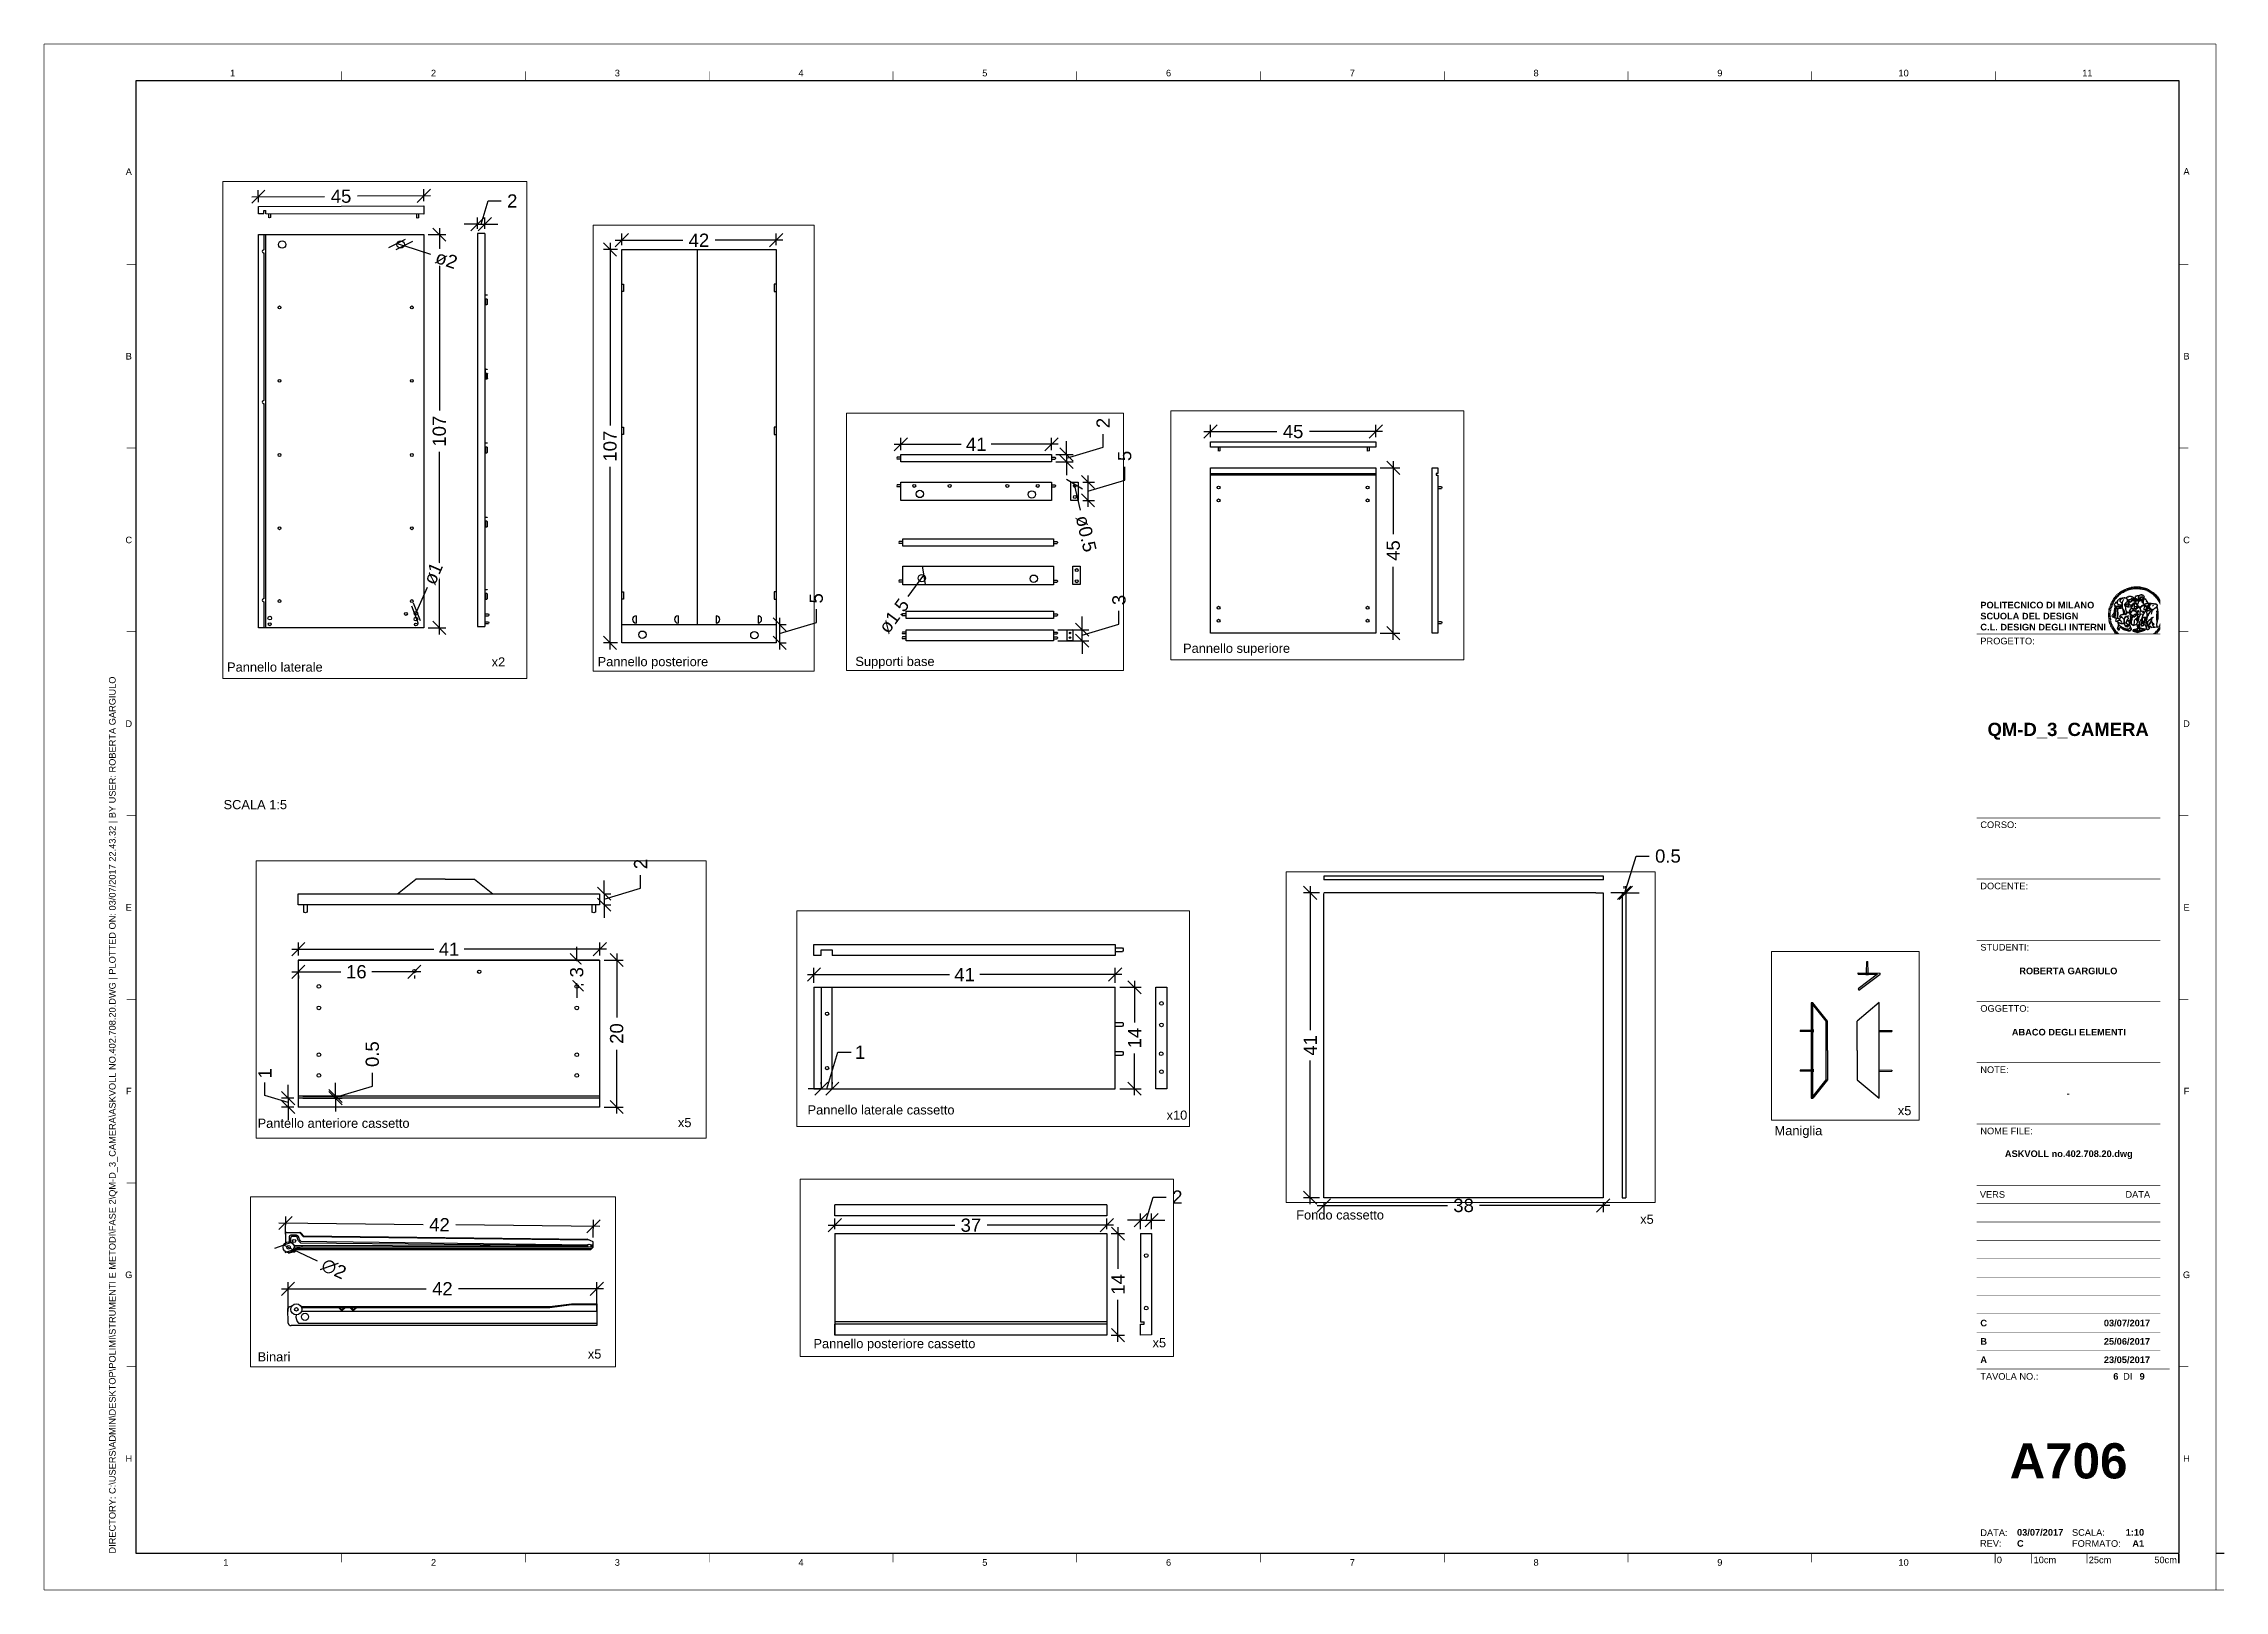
# Paper-space layout 'A000' of a CAD drawing. Header units: millimetres. Extents: x -1 to 593, y -2 to 419.
# The model-space entities are those that its viewports show. They can reach past a viewport. Long polylines and large blocks are cut down to what shows.
import ezdxf
from ezdxf.enums import TextEntityAlignment as Align

# ---------------------------------------------------------------- set-up
doc = ezdxf.new("R2010")
doc.units = ezdxf.units.MM
doc.set_wipeout_variables(frame=1)
for name, color, linetype in [('A-ANNO-SYMB', 1, 'Continuous'), ('Dettagli', 252, 'Continuous'), ('G-ANNO-LOGO', 3, 'Continuous'), ('G-ANNO-TEXT', 3, 'Continuous'), ('G-ANNO-TTLB', 3, 'Continuous'), ('QUOTE', 241, 'Continuous')]:
    doc.layers.add(name, color=color, linetype=linetype)
doc.layers.add('G-ANNO-NPLT', color=210, linetype='Continuous', plot=False)
doc.styles.add('ARIAL', font='arial.ttf')
doc.styles.add('ARIAL-BOLD', font='')
doc.styles.add('E-ARIAL', font='arial.ttf')
doc.styles.get('ARIAL-BOLD').set_extended_font_data('Arial', bold=True)
doc.dimstyles.new('TICK_36', dxfattribs={"dimtxt": 3.6, "dimasz": 3.6, "dimexe": 1.8, "dimexo": 1.2, "dimgap": 1.8, "dimtad": 0, "dimdec": 0, "dimzin": 0, "dimdsep": 46, "dimtxsty": 'ARIAL', "dimblk": 'OBLIQUE', "dimcen": 1.8, "dimdle": 1.8, "dimclrd": 256, "dimclrt": 256, "dimadec": 0, "dimazin": 0, "dimtfac": 1, "dimtdec": 0, "dimtmove": 1, "dimatfit": 3, "dimldrblk": 'OPEN90', "dimfxl": 1, "dimtfill": 1, "dimtolj": 1, "dimtzin": 0, "dimarcsym": 0})

psp = doc.layouts.new('A000')

# ---------------------------------------------------------------- texts
at = {"layer": 'A-ANNO-SYMB', "char_height": 2.5, "attachment_point": 1, "style": 'E-ARIAL'}
for s, insert in [('Pannello superiore', (309.17, 255.88)), ('Pannello laterale', (49.05, 250.77)), ('x2', (121.04, 252.17)), ('Pannello posteriore', (149.88, 252.25)), ('Supporti base', (220.01, 252.31)), ('SCALA 1:5', (48.1, 213.33)), ('Pantello anteriore cassetto', (57.36, 126.62)), ('x5', (171.73, 126.8)), ('Pannello laterale cassetto', (207, 130.25)), ('x10', (304.69, 128.82)), ('Maniglia', (470.11, 124.61)), ('x5', (503.66, 130.06)), ('Fondo cassetto', (339.96, 101.66)), ('x5', (433.56, 100.49)), ('Pannello posteriore cassetto', (208.61, 66.64)), ('x5', (300.87, 66.87)), ('Binari', (57.36, 63.04)), ('x5', (147.21, 63.81))]:
    psp.add_mtext_dynamic_manual_height_columns(s, width=120.3888, gutter_width=12.5, heights=[0], dxfattribs=dict(at, insert=insert))
at = {"layer": 'G-ANNO-TEXT', "style": 'ARIAL'}
for s, p in [('1', (50.58, 411.18)), ('2', (105.23, 411.18)), ('3', (155.23, 411.18)), ('4', (205.23, 411.18)), ('5', (255.23, 411.18)), ('6', (305.23, 411.18)), ('7', (355.23, 411.18)), ('8', (405.23, 411.18)), ('9', (455.23, 411.18)), ('10', (505.23, 411.18)), ('11', (555.23, 411.18)), ('A', (22.31, 384.33)), ('A', (582.21, 384.4)), ('B', (22.31, 334.11)), ('B', (582.21, 334.11)), ('C', (22.31, 284.11)), ('C', (582.21, 284.11)), ('D', (22.31, 234.11)), ('E', (22.31, 184.11)), ('F', (22.31, 134.11)), ('G', (22.31, 84.11)), ('H', (22.31, 34.11)), ('1', (48.72, 5.82)), ('2', (105.23, 5.82)), ('3', (155.23, 5.82)), ('4', (205.23, 5.82)), ('5', (255.23, 5.82)), ('6', (305.23, 5.82)), ('7', (355.23, 5.82)), ('8', (405.23, 5.82)), ('9', (455.23, 5.82)), ('10', (505.23, 5.82))]:
    psp.add_text(s, height=1.8, dxfattribs=at).set_placement(p, align=Align.MIDDLE_CENTER)
at = {"layer": 'G-ANNO-TEXT', "insert": (16.93, 8.25), "char_height": 1.8, "attachment_point": 1, "rotation": 90, "style": 'ARIAL'}
psp.add_mtext_dynamic_manual_height_columns('DIRECTORY: C:\\\\USERS\\\\ADMIN\\\\DESKTOP\\\\POLIMI\\\\STRUMENTI E METODI\\\\FASE 2\\\\QM-D_3_CAMERA\\\\ASKVOLL NO.402.708.20.DWG | PLOTTED ON: 03/07/2017 22.43.32 | BY USER: ROBERTA GARGIULO', width=412.209, gutter_width=9, heights=[0], dxfattribs=at)

msp = doc.modelspace()

# ---------------------------------------------------------------- blocks, each defined once
blk = doc.blocks.new('logoPolimi')
for p, q in [((-1.49, 1.84), (-1.36, 1.68)), ((-1.41, 1.91), (-1.28, 1.74)), ((-1.32, 1.97), (-1.2, 1.8)), ((-1.22, 2.03), (-1.11, 1.85)), ((-1.13, 2.09), (-1.03, 1.9)), ((-1.03, 2.14), (-0.94, 1.95)), ((-0.93, 2.18), (-0.84, 1.99)), ((-0.83, 2.22), (-0.75, 2.03)), ((-0.72, 2.26), (-0.66, 2.06)), ((-0.61, 2.29), (-0.56, 2.09)), ((-0.51, 2.32), (-0.46, 2.11)), ((-0.4, 2.34), (-0.36, 2.13)), ((-0.29, 2.35), (-0.26, 2.14)), ((-0.18, 2.36), (-0.16, 2.15)), ((-0.07, 2.37), (-0.06, 2.16)), ((0.04, 2.37), (0.04, 2.16)), ((0.15, 2.36), (0.14, 2.16)), ((0.26, 2.36), (0.24, 2.15)), ((0.37, 2.34), (0.34, 2.13)), ((0.48, 2.32), (0.44, 2.12)), ((0.59, 2.3), (0.54, 2.09)), ((0.69, 2.27), (0.63, 2.07)), ((0.8, 2.23), (0.73, 2.03)), ((0.9, 2.19), (0.82, 2)), ((1, 2.15), (0.91, 1.96)), ((1.1, 2.1), (1, 1.91)), ((1.2, 2.04), (1.09, 1.86)), ((1.29, 1.99), (1.18, 1.81)), ((1.38, 1.92), (1.26, 1.75)), ((1.47, 1.86), (1.34, 1.69)), ((-2.37, 0.12), (-2.16, 0.11)), ((-2.37, 0.01), (-2.16, 0.01)), ((-2.36, 0.23), (-2.15, 0.21)), ((-2.35, 0.34), (-2.14, 0.31)), ((-2.33, 0.45), (-2.12, 0.41)), ((-2.3, 0.55), (-2.1, 0.51)), ((-2.28, 0.66), (-2.07, 0.6)), ((-2.24, 0.77), (-2.04, 0.7)), ((-2.2, 0.87), (-2.01, 0.79)), ((-2.16, 0.97), (-1.97, 0.89)), ((-2.11, 1.07), (-1.93, 0.98)), ((-2.06, 1.17), (-1.88, 1.07)), ((-2.01, 1.26), (-1.83, 1.15)), ((-1.94, 1.36), (-1.77, 1.24)), ((-1.88, 1.45), (-1.71, 1.32)), ((-1.84, 0.03), (-1.82, 0.35)), ((-1.81, 1.53), (-1.65, 1.4)), ((-1.74, 1.61), (-1.58, 1.47)), ((-1.73, 0.59), (-1.73, 0.59)), ((-1.73, 0.59), (-1.73, 0.59)), ((-1.66, 1.69), (-1.51, 1.54)), ((-1.65, 0.57), (-1.65, 0.57)), ((-1.59, 1.12), (-1.59, 1.12)), ((-1.58, 1.77), (-1.44, 1.61)), ((-1.51, 0.55), (-1.51, 0.55)), ((-1.51, 0.55), (-1.51, 0.55)), ((-1.31, 0.79), (-1.21, 0.75)), ((-1.21, 0.75), (-1.31, 0.79)), ((-1.21, 0.75), (-1.31, 0.79)), ((-1.21, 0.75), (-1.21, 0.75)), ((-1.21, 0.75), (-1.21, 0.75)), ((-1.19, 0.76), (-1.19, 0.76)), ((-1.19, 0.76), (-1.19, 0.76)), ((-1.17, 0.99), (-1.18, 0.99)), ((-1.18, 0.99), (-1.17, 0.99)), ((-1.16, 0.57), (-1.16, 0.57)), ((-1.16, 0.57), (-1.16, 0.57)), ((-1.1, 0.01), (-0.99, 0.06)), ((-0.99, 0.06), (-1.1, 0.01)), ((-0.99, 0.06), (-1.1, 0.01)), ((-0.99, 0.06), (-0.99, 0.06)), ((-0.99, 0.06), (-0.99, 0.06)), ((-0.97, 0.79), (-0.98, 0.79)), ((-0.89, 0.84), (-0.97, 0.79)), ((-0.97, 0.79), (-0.89, 0.84)), ((-0.96, 1.41), (-0.96, 1.41)), ((-0.96, 1.41), (-0.96, 1.41)), ((-0.89, 0.84), (-0.82, 0.87)), ((-0.82, 0.87), (-0.89, 0.84)), ((-0.89, 0.84), (-0.82, 0.87)), ((-0.88, 0.83), (-0.89, 0.84)), ((-0.85, 1.39), (-0.85, 1.39)), ((-0.85, 1.39), (-0.85, 1.39)), ((-0.84, 0.14), (-0.84, 0.14)), ((-0.77, 1.08), (-0.78, 1.08)), ((-0.78, 1.08), (-0.77, 1.08)), ((-0.61, 1.12), (-0.77, 1.08)), ((-0.77, 1.08), (-0.61, 1.12)), ((-0.77, 1.08), (-0.61, 1.12)), ((-0.75, 1.3), (-0.76, 1.29)), ((-0.76, 1.29), (-0.75, 1.3)), ((-0.65, 0.99), (-0.7, 0.96)), ((-0.69, 0.18), (-0.68, 0.18)), ((-0.66, 0.93), (-0.66, 0.93)), ((-0.66, 0.93), (-0.64, 0.93)), ((-0.66, 0.93), (-0.66, 0.93)), ((-0.66, 0.93), (-0.66, 0.93)), ((-0.63, 1.01), (-0.63, 1.01)), ((-0.63, 1.01), (-0.62, 1.01)), ((-0.63, 0.66), (-0.63, 0.66)), ((-0.6, 1.12), (-0.61, 1.12)), ((-0.61, 1.12), (-0.6, 1.12)), ((-0.61, 1.12), (-0.6, 1.12)), ((-0.61, 0.86), (-0.57, 0.85)), ((-0.57, 0.85), (-0.61, 0.86)), ((-0.61, 0.86), (-0.57, 0.85)), ((-0.53, 1.08), (-0.6, 1.12)), ((-0.6, 1.12), (-0.6, 1.11)), ((-0.6, 1.12), (-0.53, 1.08)), ((-0.57, 0.8), (-0.59, 0.8)), ((-0.57, 0.85), (-0.53, 0.84)), ((-0.57, 0.85), (-0.57, 0.85)), ((-0.57, 0.85), (-0.57, 0.85)), ((-0.57, 0.85), (-0.53, 0.84)), ((-0.56, 0.29), (-0.49, 0.48)), ((-0.56, 0.14), (-0.56, 0.29)), ((-0.5, 0.11), (-0.56, 0.14)), ((-0.53, 0.84), (-0.51, 0.84)), ((-0.53, 0.84), (-0.51, 0.84)), ((-0.53, 0.84), (-0.53, 0.84)), ((-0.51, 0.11), (-0.51, 0.11)), ((-0.51, 0.11), (-0.51, 0.11)), ((-0.34, 0.33), (-0.5, 0.11)), ((-0.49, 0.48), (-0.41, 0.55)), ((-0.42, 0.8), (-0.47, 0.79)), ((-0.42, 0.8), (-0.47, 0.79)), ((-0.47, 0.79), (-0.45, 0.76)), ((-0.47, 0.79), (-0.45, 0.76)), ((-0.45, 1.14), (-0.42, 1.11)), ((-0.42, 1.26), (-0.36, 1.22)), ((-0.41, 0.55), (-0.34, 0.49)), ((-0.4, 1.37), (-0.38, 1.38)), ((-0.39, 1.37), (-0.4, 1.37)), ((-0.35, 1.33), (-0.4, 1.37)), ((-0.39, 1.24), (-0.4, 1.23)), ((-0.38, 1.14), (-0.38, 1.14)), ((-0.34, 0.49), (-0.09, 0.48)), ((-0.16, 0.32), (-0.34, 0.33)), ((-0.14, 0.32), (-0.31, 0.34)), ((-0.28, 1.3), (-0.29, 1.3)), ((-0.28, 1.3), (-0.28, 1.3)), ((-0.16, 1.24), (-0.16, 1.25)), ((-0.16, 1.25), (-0.16, 1.25)), ((-0.16, 0.49), (-0.14, 0.64)), ((-0.06, 0.27), (-0.16, 0.32)), ((-0.1, 0.88), (-0.09, 0.87)), ((-0.08, 1.37), (-0.08, 1.38)), ((-0.08, 1.23), (-0.05, 1.21)), ((-0.05, 1.21), (-0.08, 1.23)), ((-0.08, 1.23), (-0.05, 1.21)), ((-0.03, 0.26), (-0.06, 0.27)), ((-0.05, 1.21), (-0.04, 1.21)), ((-0.04, 1.21), (-0.05, 1.21)), ((-0.04, 1.21), (-0.04, 1.21)), ((-0.04, 1.21), (-0.04, 1.21)), ((-0.04, 0.48), (-0.03, 0.26)), ((0.03, 1.15), (0.03, 1.15)), ((0.03, 0.66), (0.03, 0.67)), ((0.07, 0.58), (0.07, 0.57)), ((0.1, 1.18), (0.1, 1.18)), ((0.1, 0.84), (0.1, 0.84)), ((0.13, 1.32), (0.17, 1.19)), ((0.14, 0.71), (0.34, 0.65)), ((0.31, 0.56), (0.17, 0.63)), ((0.27, 1.61), (0.27, 1.61)), ((0.27, 1.61), (0.27, 1.61)), ((0.27, 1.61), (0.27, 1.61)), ((0.29, 1.29), (0.29, 1.29)), ((0.29, 1.29), (0.29, 1.29)), ((0.29, 1.29), (0.29, 1.29)), ((0.29, 1.29), (0.29, 1.29)), ((0.33, 0.49), (0.34, 0.49)), ((0.33, 0.03), (0.35, 0.03)), ((0.33, 0.03), (0.35, 0.03)), ((0.34, 0.65), (0.34, 0.64)), ((0.35, 0.03), (0.57, 0.06)), ((0.35, 0.03), (0.57, 0.06)), ((0.35, 0.03), (0.35, 0.03)), ((0.35, 0.03), (0.35, 0.03)), ((0.38, 1.36), (0.37, 1.35)), ((0.38, 0.34), (0.37, 0.34)), ((0.38, 0.34), (0.38, 0.34)), ((0.43, 0.67), (0.39, 0.64)), ((0.49, 1.05), (0.51, 1.13)), ((0.51, 1.13), (0.49, 1.05)), ((0.49, 1.05), (0.51, 1.13)), ((0.51, 1.31), (0.5, 1.29)), ((0.51, 1.13), (0.52, 1.23)), ((0.52, 1.23), (0.51, 1.23)), ((0.51, 1.23), (0.52, 1.23)), ((0.52, 1.23), (0.51, 1.13)), ((0.51, 1.13), (0.52, 1.23)), ((0.52, 1.24), (0.6, 1.37)), ((0.52, 1.23), (0.6, 1.36)), ((0.6, 1.36), (0.52, 1.23)), ((0.52, 1.23), (0.52, 1.23)), ((0.52, 1.23), (0.52, 1.24)), ((0.52, 1.23), (0.52, 1.23)), ((0.55, 1.07), (0.53, 1.06)), ((0.53, 1.04), (0.53, 1.06)), ((0.53, 1.05), (0.53, 1.04)), ((0.54, 0.3), (0.63, 0.32)), ((0.54, -0.08), (0.61, 0.06)), ((0.61, 0.06), (0.54, -0.08)), ((0.54, -0.08), (0.61, 0.06)), ((0.56, 0.19), (0.59, 0.21)), ((0.57, 1.07), (0.57, 1.07)), ((0.57, 1.07), (0.57, 1.07)), ((0.57, 1.07), (0.57, 1.07)), ((0.57, 1.07), (0.57, 1.07)), ((0.57, 1.07), (0.57, 1.07)), ((0.57, 1.07), (0.57, 1.07)), ((0.57, 1.07), (0.57, 1.07)), ((0.58, 0.3), (0.59, 0.29)), ((0.59, 0.78), (0.59, 0.79)), ((0.59, 0.79), (0.59, 0.79)), ((0.59, 0.79), (0.59, 0.79)), ((0.59, 0.79), (0.59, 0.78)), ((0.61, 0.06), (0.6, 0.07)), ((0.6, 0.07), (0.61, 0.06)), ((0.61, 0.06), (0.61, 0.07)), ((0.62, 0.21), (0.65, 0.22)), ((0.64, 1.37), (0.65, 1.37)), ((0.69, 0.86), (0.68, 0.86)), ((0.68, 0.86), (0.69, 0.86)), ((0.68, 0.76), (0.68, 0.76)), ((0.76, 0.26), (0.76, 0.26)), ((0.82, 0.35), (0.84, 0.36)), ((0.82, 0.35), (0.82, 0.35)), ((0.84, 0.36), (0.84, 0.37)), ((0.85, 0.34), (1.05, 0.35)), ((0.93, 1.05), (0.93, 1.05)), ((0.93, 1.05), (0.93, 1.05)), ((0.93, 1.05), (0.93, 1.04)), ((0.93, 1.05), (0.93, 1.05)), ((0.97, 0.66), (0.96, 0.66)), ((1.01, 0.97), (0.98, 0.96)), ((1.17, 0.96), (1.17, 0.95)), ((1.17, 0.95), (1.17, 0.95)), ((1.34, 0.37), (1.26, 0.04)), ((1.27, 0.37), (1.27, 0.38)), ((1.28, 0.95), (1.28, 0.95)), ((1.37, 0.73), (1.46, 0.81)), ((1.41, 0.4), (1.41, 0.41)), ((1.56, 1.79), (1.42, 1.63)), ((1.64, 1.71), (1.49, 1.56)), ((1.49, 0.9), (1.57, 0.92)), ((1.72, 1.63), (1.56, 1.49)), ((1.67, 0.6), (1.57, 0.53)), ((1.79, 1.55), (1.63, 1.41)), ((1.86, 1.47), (1.7, 1.34)), ((1.93, 1.38), (1.76, 1.26)), ((1.99, 1.29), (1.81, 1.17)), ((2.05, 1.19), (1.87, 1.09)), ((2.1, 1.1), (1.92, 1)), ((2.15, 1), (1.96, 0.91)), ((2.19, 0.9), (2, 0.82)), ((2.23, 0.79), (2.04, 0.72)), ((2.27, 0.69), (2.07, 0.63)), ((2.3, 0.58), (2.09, 0.53)), ((2.32, 0.47), (2.12, 0.43)), ((2.34, 0.37), (2.13, 0.33)), ((2.36, 0.26), (2.15, 0.23)), ((2.37, 0.15), (2.16, 0.13)), ((2.37, 0.04), (2.16, 0.03)), ((-2.37, -0.1), (-2.16, -0.09)), ((-2.36, -0.21), (-2.15, -0.19)), ((-2.35, -0.32), (-2.14, -0.29)), ((-2.33, -0.43), (-2.12, -0.39)), ((-2.31, -0.54), (-2.1, -0.49)), ((-2.28, -0.65), (-2.08, -0.59)), ((-2.25, -0.75), (-2.05, -0.69)), ((-2.21, -0.86), (-2.02, -0.78)), ((-2.17, -0.96), (-1.98, -0.87)), ((-2.12, -1.06), (-1.93, -0.96)), ((-2.07, -1.16), (-1.89, -1.05)), ((-2.04, -0.15), (-1.97, -0.2)), ((-2.01, -1.25), (-1.84, -1.14)), ((-1.95, -1.34), (-1.78, -1.22)), ((-1.89, -1.43), (-1.72, -1.31)), ((-1.82, -1.52), (-1.66, -1.38)), ((-1.75, -1.6), (-1.59, -1.46)), ((-1.67, -1.68), (-1.52, -1.53)), ((-1.58, -0.12), (-1.6, -0.18)), ((-1.6, -0.18), (-1.58, -0.28)), ((-1.57, -0.54), (-1.59, -0.54)), ((-1.59, -0.54), (-1.59, -0.54)), ((-1.59, -1.76), (-1.45, -1.6)), ((-1.56, -0.32), (-1.56, -0.31)), ((-1.56, -0.31), (-1.56, -0.31)), ((-1.53, -0.65), (-1.53, -0.65)), ((-1.53, -0.65), (-1.53, -0.65)), ((-1.51, -1.83), (-1.37, -1.67)), ((-1.48, -0.86), (-1.48, -0.85)), ((-1.42, -0.37), (-1.42, -0.37)), ((-1.42, -1.9), (-1.29, -1.73)), ((-1.38, -0.46), (-1.38, -0.46)), ((-1.33, -1.96), (-1.21, -1.79)), ((-1.31, -0.24), (-1.31, -0.23)), ((-1.31, -0.23), (-1.31, -0.24)), ((-1.23, -0.19), (-1.23, -0.19)), ((-1.23, -0.19), (-1.23, -0.19)), ((-1.23, -0.19), (-1.23, -0.19)), ((-1.23, -0.19), (-1.23, -0.19)), ((-1.01, -0.39), (-1.02, -0.39)), ((-1.02, -0.39), (-1.01, -0.39)), ((-1.02, -0.7), (-1.02, -0.7)), ((-1.02, -0.7), (-1.02, -0.7)), ((-1.02, -0.7), (-1.02, -0.7)), ((-0.79, -0.51), (-0.83, -0.58)), ((-0.83, -0.58), (-0.79, -0.51)), ((-0.83, -0.58), (-0.79, -0.51)), ((-0.78, -1.05), (-0.83, -0.94)), ((-0.83, -0.94), (-0.78, -1.05)), ((-0.83, -0.94), (-0.83, -0.94)), ((-0.83, -0.94), (-0.78, -1.05)), ((-0.82, -1.23), (-0.82, -1.23)), ((-0.82, -1.23), (-0.77, -1.23)), ((-0.77, -1.23), (-0.82, -1.23)), ((-0.82, -1.23), (-0.82, -1.23)), ((-0.77, -1.23), (-0.82, -1.23)), ((-0.75, -0.96), (-0.8, -0.89)), ((-0.8, -0.89), (-0.79, -0.92)), ((-0.79, -0.92), (-0.8, -0.89)), ((-0.8, -0.89), (-0.75, -0.96)), ((-0.79, -0.92), (-0.8, -0.89)), ((-0.8, -0.89), (-0.8, -0.89)), ((-0.8, -0.89), (-0.75, -0.96)), ((-0.79, -0.92), (-0.78, -0.95)), ((-0.78, -0.95), (-0.79, -0.92)), ((-0.78, -0.95), (-0.79, -0.92)), ((-0.77, -0.49), (-0.78, -0.48)), ((-0.78, -0.48), (-0.77, -0.49)), ((-0.78, -0.95), (-0.76, -1)), ((-0.76, -1), (-0.78, -0.95)), ((-0.76, -1), (-0.78, -0.95)), ((-0.71, -0.89), (-0.75, -0.87)), ((-0.75, -0.87), (-0.71, -0.89)), ((-0.75, -0.87), (-0.71, -0.89)), ((-0.72, -1.01), (-0.75, -0.96)), ((-0.75, -0.96), (-0.72, -1.01)), ((-0.75, -0.96), (-0.72, -1.01)), ((-0.64, -0.93), (-0.71, -0.89)), ((-0.71, -0.89), (-0.64, -0.93)), ((-0.71, -0.89), (-0.64, -0.93)), ((-0.66, -0.53), (-0.66, -0.53)), ((-0.66, -0.53), (-0.66, -0.53)), ((-0.66, -0.53), (-0.66, -0.53)), ((-0.39, -0.81), (-0.51, -0.69)), ((-0.51, -1.04), (-0.5, -1.04)), ((-0.48, -0.42), (-0.48, -0.42)), ((-0.48, -0.42), (-0.48, -0.42)), ((-0.48, -0.42), (-0.48, -0.42)), ((-0.41, -0.51), (-0.41, -0.51)), ((-0.38, -0.05), (-0.39, -0.12)), ((-0.39, -0.12), (-0.37, -0.1)), ((-0.35, -0.14), (-0.37, -0.08)), ((-0.37, -0.09), (-0.37, -0.09)), ((-0.33, -0.12), (-0.35, -0.14)), ((-0.32, -0.14), (-0.35, -0.14)), ((-0.35, -0.18), (-0.34, -0.22)), ((-0.34, -0.08), (-0.29, -0.16)), ((-0.34, -0.22), (-0.34, -0.22)), ((-0.27, -0.17), (-0.32, -0.14)), ((-0.25, -0.91), (-0.26, -0.9)), ((-0.26, -1.29), (0.1, -1.2)), ((0.1, -1.2), (-0.26, -1.29)), ((0.08, -1.4), (-0.26, -1.29)), ((-0.26, -1.29), (0.08, -1.4)), ((-0.26, -1.38), (-0.26, -1.29)), ((-0.26, -1.29), (-0.26, -1.29)), ((-0.26, -1.29), (-0.26, -1.38)), ((-0.26, -1.29), (0.08, -1.4)), ((-0.26, -1.29), (-0.26, -1.29)), ((0.08, -1.49), (-0.26, -1.38)), ((-0.26, -1.38), (0.09, -1.49)), ((-0.14, -0.15), (-0.16, -0.13)), ((-0.11, -0.04), (-0.12, -0.05)), ((-0.04, -0.41), (-0.01, -0.44)), ((-0.01, -0.44), (-0.04, -0.41)), ((-0.04, -0.41), (-0.01, -0.44)), ((0.07, -0.84), (0.07, -0.84)), ((0.07, -0.84), (0.07, -0.84)), ((0.1, -1.2), (0.08, -1.32)), ((0.08, -1.32), (0.13, -1.2)), ((0.08, -1.4), (0.72, -1.22)), ((0.72, -1.22), (0.08, -1.4)), ((0.08, -1.4), (0.72, -1.22)), ((0.72, -1.31), (0.08, -1.49)), ((0.08, -1.44), (0.08, -1.4)), ((0.08, -1.4), (0.08, -1.44)), ((0.08, -1.4), (0.08, -1.49)), ((0.08, -1.49), (0.08, -1.44)), ((0.08, -1.44), (0.08, -1.44)), ((0.08, -1.44), (0.08, -1.45)), ((0.08, -1.45), (0.08, -1.46)), ((0.08, -1.46), (0.08, -1.49)), ((0.1, -1.01), (0.09, -0.86)), ((0.1, -1.01), (0.09, -0.86)), ((0.09, -1.49), (0.72, -1.31)), ((0.1, -1.2), (0.12, -1.04)), ((0.12, -1.04), (0.1, -1.2)), ((0.13, -1.2), (0.1, -1.2)), ((0.1, -1.2), (0.13, -1.2)), ((0.13, -1.2), (0.1, -1.2)), ((0.1, -1.2), (0.1, -1.2)), ((0.11, -0.44), (0.11, -0.44)), ((0.11, -0.44), (0.11, -0.44)), ((0.12, -0.21), (0.12, -0.21)), ((0.12, -0.21), (0.12, -0.21)), ((0.12, -0.21), (0.12, -0.21)), ((0.12, -0.21), (0.12, -0.21)), ((0.12, -0.21), (0.12, -0.21)), ((0.12, -0.21), (0.12, -0.21)), ((0.12, -0.21), (0.12, -0.21)), ((0.12, -0.21), (0.12, -0.21)), ((0.12, -0.21), (0.12, -0.21)), ((0.12, -0.21), (0.12, -0.21)), ((0.12, -0.21), (0.12, -0.21)), ((0.12, -0.21), (0.12, -0.21)), ((0.12, -0.21), (0.12, -0.21)), ((0.12, -0.56), (0.14, -0.53)), ((0.14, -0.53), (0.12, -0.56)), ((0.12, -0.56), (0.14, -0.53)), ((0.12, -1.04), (0.12, -1.04)), ((0.12, -1.04), (0.12, -1.04)), ((0.12, -1.04), (0.12, -1.04)), ((0.21, -0.99), (0.13, -1.2)), ((0.13, -1.2), (0.21, -0.99)), ((0.36, -1.14), (0.13, -1.2)), ((0.13, -1.2), (0.26, -1.17)), ((0.14, -0.53), (0.16, -0.49)), ((0.16, -0.49), (0.14, -0.53)), ((0.14, -0.53), (0.16, -0.49)), ((0.16, -0.49), (0.16, -0.49)), ((0.16, -0.49), (0.16, -0.49)), ((0.28, -1.19), (0.21, -0.99)), ((0.21, -0.99), (0.31, -1.27)), ((0.24, -0.17), (0.24, -0.16)), ((0.24, -0.16), (0.24, -0.17)), ((0.25, -0.84), (0.25, -0.88)), ((0.25, -0.88), (0.25, -0.84)), ((0.25, -0.88), (0.25, -0.84)), ((0.25, -0.88), (0.29, -1.17)), ((0.26, -0.88), (0.25, -0.88)), ((0.31, -1.27), (0.25, -0.88)), ((0.26, -1.17), (0.28, -1.16)), ((0.28, -1.16), (0.36, -1.14)), ((0.29, -1.17), (0.28, -1.19)), ((0.36, -1.14), (0.72, -1.22)), ((0.72, -1.22), (0.36, -1.14)), ((0.49, -0.31), (0.49, -0.31)), ((0.49, -0.31), (0.49, -0.31)), ((0.5, -0.27), (0.5, -0.27)), ((0.51, -0.27), (0.51, -0.27)), ((0.72, -0.81), (0.75, -0.89)), ((0.72, -1.22), (0.72, -1.31)), ((0.72, -1.31), (0.72, -1.22)), ((0.74, -0.23), (0.74, -0.23)), ((0.74, -0.23), (0.75, -0.24)), ((0.75, -0.23), (0.75, -0.23)), ((0.86, -0.25), (0.82, -0.34)), ((0.87, -0.22), (0.86, -0.23)), ((0.87, -0.22), (0.86, -0.25)), ((0.96, -0.58), (0.96, -0.57)), ((1.05, -1.05), (1.04, -1.05)), ((1.28, -2), (1.17, -1.82)), ((1.37, -1.93), (1.25, -1.76)), ((1.31, -0.27), (1.3, -0.26)), ((1.3, -0.26), (1.3, -0.26)), ((1.3, -0.26), (1.3, -0.26)), ((1.3, -0.26), (1.31, -0.27)), ((1.3, -0.26), (1.3, -0.26)), ((1.46, -1.87), (1.33, -1.7)), ((1.54, -1.8), (1.41, -1.64)), ((1.63, -1.72), (1.48, -1.57)), ((1.71, -1.65), (1.55, -1.5)), ((1.78, -1.57), (1.62, -1.43)), ((1.85, -1.48), (1.69, -1.35)), ((1.92, -1.39), (1.75, -1.27)), ((1.98, -1.3), (1.81, -1.19)), ((2.04, -1.21), (1.86, -1.1)), ((2.09, -1.11), (1.91, -1.01)), ((2.14, -1.01), (1.95, -0.92)), ((2.19, -0.91), (1.99, -0.83)), ((2.23, -0.81), (2.03, -0.74)), ((2.26, -0.7), (2.06, -0.64)), ((2.29, -0.6), (2.09, -0.55)), ((2.32, -0.49), (2.11, -0.45)), ((2.34, -0.38), (2.13, -0.35)), ((2.35, -0.27), (2.15, -0.25)), ((2.37, -0.08), (2.16, -0.07)), ((2.36, -0.16), (2.16, -0.15)), ((-1.24, -2.02), (-1.13, -1.84)), ((-1.14, -2.08), (-1.04, -1.89)), ((-1.04, -2.13), (-0.95, -1.94)), ((-0.94, -2.18), (-0.86, -1.98)), ((-0.84, -2.22), (-0.77, -2.02)), ((-0.74, -2.25), (-0.67, -2.05)), ((-0.63, -2.29), (-0.57, -2.08)), ((-0.52, -2.31), (-0.48, -2.11)), ((-0.42, -2.33), (-0.38, -2.13)), ((-0.31, -2.35), (-0.28, -2.14)), ((-0.2, -2.36), (-0.18, -2.15)), ((-0.09, -2.37), (-0.08, -2.16)), ((0.03, -2.37), (0.02, -2.16)), ((0.14, -2.37), (0.12, -2.16)), ((0.25, -2.36), (0.22, -2.15)), ((0.35, -2.34), (0.32, -2.14)), ((0.46, -2.32), (0.42, -2.12)), ((0.57, -2.3), (0.52, -2.1)), ((0.68, -2.27), (0.62, -2.07)), ((0.78, -2.24), (0.71, -2.04)), ((0.89, -2.2), (0.81, -2)), ((0.99, -2.15), (0.9, -1.96)), ((1.09, -2.11), (0.99, -1.92)), ((1.19, -2.05), (1.08, -1.87))]:
    blk.add_line(p, q)
for points in [[(-1.9, 0.12), (-1.94, 0.02), (-2.05, -0.09), (-2.05, -0.09)], [(-1.86, 0.38), (-1.86, 0.38), (-1.87, 0.19), (-1.9, 0.12)], [(-1.76, 0.6), (-1.76, 0.6), (-1.84, 0.57), (-1.86, 0.38)], [(-1.86, -0.04), (-1.84, 0.02), (-1.84, 0.03), (-1.84, 0.03)], [(-1.82, 0.78), (-1.83, 0.8), (-1.85, 0.86), (-1.83, 0.88)], [(-1.82, 0.78), (-1.83, 0.8), (-1.85, 0.86), (-1.83, 0.88)], [(-1.83, 0.88), (-1.81, 0.9), (-1.76, 0.96), (-1.76, 0.96)], [(-1.83, 0.88), (-1.81, 0.9), (-1.76, 0.96), (-1.76, 0.96)], [(-1.76, 0.6), (-1.83, 0.7), (-1.78, 0.74), (-1.78, 0.74)], [(-1.78, 0.74), (-1.79, 0.74), (-1.83, 0.7), (-1.76, 0.6)], [(-1.78, 0.74), (-1.8, 0.76), (-1.81, 0.78), (-1.82, 0.78)], [(-1.78, 0.74), (-1.8, 0.76), (-1.81, 0.78), (-1.82, 0.78)], [(-1.82, 0.35), (-1.81, 0.5), (-1.73, 0.59), (-1.73, 0.59)], [(-1.82, -0.19), (-1.73, -0.07), (-1.75, 0.14), (-1.75, 0.3)], [(-1.75, 0.33), (-1.75, 0.17), (-1.73, -0.05), (-1.8, -0.17)], [(-1.78, 0.74), (-1.75, 0.72), (-1.72, 0.69), (-1.68, 0.7)], [(-1.68, 0.7), (-1.72, 0.69), (-1.75, 0.72), (-1.78, 0.74)], [(-1.68, 0.7), (-1.72, 0.69), (-1.75, 0.72), (-1.78, 0.74)], [(-1.78, 0.74), (-1.78, 0.74), (-1.78, 0.74), (-1.78, 0.74)], [(-1.76, 0.96), (-1.68, 1.1), (-1.59, 1.12), (-1.59, 1.12)], [(-1.76, 0.96), (-1.68, 1.1), (-1.6, 1.12), (-1.6, 1.12)], [(-1.73, 0.59), (-1.74, 0.59), (-1.75, 0.6), (-1.76, 0.6)], [(-1.73, 0.59), (-1.74, 0.59), (-1.75, 0.6), (-1.76, 0.6)], [(-1.75, 0.3), (-1.76, 0.47), (-1.65, 0.57), (-1.65, 0.57)], [(-1.65, 0.57), (-1.65, 0.57), (-1.76, 0.5), (-1.75, 0.33)], [(-1.65, 0.57), (-1.68, 0.58), (-1.7, 0.58), (-1.73, 0.59)], [(-1.65, 0.57), (-1.68, 0.58), (-1.7, 0.58), (-1.73, 0.59)], [(-1.5, 0.71), (-1.53, 0.74), (-1.61, 0.71), (-1.68, 0.7)], [(-1.68, 0.7), (-1.61, 0.71), (-1.53, 0.73), (-1.5, 0.71)], [(-1.5, 0.71), (-1.53, 0.73), (-1.61, 0.71), (-1.68, 0.7)], [(-1.51, 0.55), (-1.56, 0.56), (-1.61, 0.56), (-1.65, 0.57)], [(-1.65, 0.57), (-1.61, 0.56), (-1.56, 0.56), (-1.51, 0.55)], [(-1.51, 0.55), (-1.56, 0.56), (-1.61, 0.56), (-1.65, 0.57)], [(-1.59, 1.12), (-1.6, 1.06), (-1.61, 0.99), (-1.61, 0.97)], [(-1.61, 0.97), (-1.61, 0.99), (-1.6, 1.06), (-1.59, 1.12)], [(-1.61, 0.97), (-1.61, 0.99), (-1.6, 1.06), (-1.59, 1.12)], [(-1.61, 0.97), (-1.61, 0.95), (-1.56, 0.88), (-1.54, 0.87)], [(-1.54, 0.87), (-1.56, 0.88), (-1.61, 0.95), (-1.61, 0.97)], [(-1.54, 0.87), (-1.56, 0.88), (-1.61, 0.96), (-1.61, 0.97)], [(-1.59, 1.12), (-1.59, 1.13), (-1.59, 1.15), (-1.58, 1.16)], [(-1.59, 1.12), (-1.59, 1.13), (-1.59, 1.15), (-1.58, 1.16)], [(-1.58, 1.16), (-1.57, 1.21), (-1.52, 1.23), (-1.49, 1.25)], [(-1.58, 1.16), (-1.57, 1.21), (-1.52, 1.23), (-1.49, 1.25)], [(-1.58, 0.36), (-1.58, 0.48), (-1.51, 0.55), (-1.51, 0.55)], [(-1.51, 0.55), (-1.51, 0.55), (-1.58, 0.48), (-1.58, 0.36)], [(-1.51, 0.55), (-1.51, 0.55), (-1.58, 0.48), (-1.58, 0.36)], [(-1.55, 0.04), (-1.55, 0.08), (-1.58, 0.25), (-1.58, 0.36)], [(-1.58, 0.36), (-1.58, 0.25), (-1.55, 0.08), (-1.55, 0.04)], [(-1.58, 0.36), (-1.58, 0.25), (-1.55, 0.08), (-1.55, 0.04)], [(-1.58, -0.12), (-1.57, -0.06), (-1.55, 0.02), (-1.55, 0.04)], [(-1.55, 0.04), (-1.55, 0.02), (-1.57, -0.06), (-1.58, -0.12)], [(-1.55, 0.04), (-1.55, 0.02), (-1.56, -0.04), (-1.57, -0.1)], [(-1.54, 0.87), (-1.52, 0.85), (-1.47, 0.83), (-1.44, 0.83)], [(-1.44, 0.83), (-1.47, 0.83), (-1.52, 0.85), (-1.54, 0.87)], [(-1.45, 0.83), (-1.47, 0.83), (-1.52, 0.85), (-1.54, 0.87)], [(-1.51, 0.55), (-1.33, 0.54), (-1.16, 0.57), (-1.16, 0.57)], [(-1.16, 0.57), (-1.16, 0.57), (-1.33, 0.54), (-1.51, 0.55)], [(-1.16, 0.57), (-1.16, 0.57), (-1.33, 0.54), (-1.51, 0.55)], [(-1.5, 0.71), (-1.46, 0.68), (-1.4, 0.62), (-1.33, 0.66)], [(-1.33, 0.66), (-1.4, 0.62), (-1.46, 0.68), (-1.5, 0.71)], [(-1.33, 0.66), (-1.4, 0.62), (-1.46, 0.68), (-1.5, 0.71)], [(-1.49, 1.25), (-1.46, 1.26), (-1.42, 1.33), (-1.39, 1.36)], [(-1.49, 1.25), (-1.46, 1.27), (-1.43, 1.34), (-1.39, 1.36)], [(-1.31, 0.79), (-1.33, 0.79), (-1.42, 0.83), (-1.45, 0.83)], [(-1.44, 0.83), (-1.42, 0.83), (-1.33, 0.79), (-1.31, 0.79)], [(-1.31, 0.79), (-1.33, 0.79), (-1.42, 0.83), (-1.44, 0.83)], [(-1.35, 1.1), (-1.4, 1.17), (-1.36, 1.23), (-1.29, 1.31)], [(-1.29, 1.31), (-1.36, 1.23), (-1.4, 1.17), (-1.35, 1.1)], [(-1.35, 1.1), (-1.4, 1.17), (-1.36, 1.23), (-1.29, 1.31)], [(-1.39, 1.36), (-1.35, 1.38), (-1.26, 1.4), (-1.19, 1.41)], [(-1.39, 1.36), (-1.35, 1.38), (-1.26, 1.4), (-1.19, 1.41)], [(-1.18, 0.99), (-1.24, 0.97), (-1.3, 1.03), (-1.35, 1.1)], [(-1.35, 1.1), (-1.3, 1.03), (-1.24, 0.97), (-1.18, 0.99)], [(-1.18, 1), (-1.24, 0.97), (-1.3, 1.03), (-1.35, 1.1)], [(-1.33, 0.66), (-1.28, 0.7), (-1.23, 0.73), (-1.21, 0.75)], [(-1.21, 0.75), (-1.23, 0.73), (-1.28, 0.7), (-1.33, 0.66)], [(-1.21, 0.75), (-1.23, 0.73), (-1.28, 0.7), (-1.33, 0.66)], [(-1.29, 1.31), (-1.22, 1.39), (-1.01, 1.41), (-0.96, 1.41)], [(-0.96, 1.41), (-1.01, 1.41), (-1.22, 1.39), (-1.29, 1.31)], [(-1.29, 1.31), (-1.22, 1.39), (-1.01, 1.41), (-0.96, 1.41)], [(-1.24, -0.02), (-1.21, -0.01), (-1.1, 0.01), (-1.1, 0.01)], [(-1.1, 0.01), (-1.1, 0.01), (-1.21, -0.01), (-1.24, -0.02)], [(-1.1, 0.01), (-1.1, 0.01), (-1.21, -0.01), (-1.24, -0.02)], [(-1.21, 0.75), (-1.2, 0.75), (-1.19, 0.76), (-1.19, 0.76)], [(-1.19, 0.76), (-1.19, 0.76), (-1.2, 0.75), (-1.21, 0.75)], [(-1.19, 0.76), (-1.19, 0.76), (-1.2, 0.76), (-1.21, 0.75)], [(-1.19, 1.41), (-1.11, 1.43), (-0.97, 1.41), (-0.97, 1.41)], [(-1.19, 1.41), (-1.12, 1.43), (-0.98, 1.41), (-0.98, 1.41)], [(-1.19, 0.76), (-1.19, 0.77), (-1.18, 0.78), (-1.18, 0.79)], [(-1.18, 0.79), (-1.18, 0.78), (-1.19, 0.77), (-1.19, 0.76)], [(-1.19, 0.76), (-1.19, 0.77), (-1.19, 0.78), (-1.18, 0.79)], [(-1.18, 0.68), (-1.18, 0.68), (-1.19, 0.71), (-1.19, 0.76)], [(-1.19, 0.76), (-1.19, 0.71), (-1.18, 0.68), (-1.18, 0.68)], [(-1.18, 0.68), (-1.18, 0.68), (-1.19, 0.71), (-1.19, 0.76)], [(-1.18, 0.97), (-1.18, 0.97), (-1.18, 0.98), (-1.17, 0.99)], [(-1.17, 0.99), (-1.18, 0.98), (-1.18, 0.97), (-1.18, 0.97)], [(-1.18, 0.97), (-1.18, 0.97), (-1.18, 0.98), (-1.17, 0.99)], [(-1.18, 0.79), (-1.17, 0.86), (-1.18, 0.95), (-1.18, 0.97)], [(-1.18, 0.97), (-1.18, 0.95), (-1.17, 0.86), (-1.18, 0.79)], [(-1.18, 0.79), (-1.17, 0.86), (-1.18, 0.95), (-1.18, 0.97)], [(-1.16, 0.57), (-1.17, 0.6), (-1.18, 0.64), (-1.18, 0.68)], [(-1.18, 0.68), (-1.18, 0.64), (-1.17, 0.6), (-1.16, 0.57)], [(-1.16, 0.57), (-1.17, 0.6), (-1.18, 0.64), (-1.18, 0.68)], [(-1.17, 0.99), (-1.17, 1.03), (-1.16, 1.09), (-1.14, 1.13)], [(-1.09, 0.42), (-1.1, 0.44), (-1.14, 0.48), (-1.16, 0.57)], [(-1.16, 0.57), (-1.14, 0.48), (-1.1, 0.44), (-1.09, 0.42)], [(-1.09, 0.42), (-1.1, 0.44), (-1.14, 0.48), (-1.16, 0.57)], [(-1.14, 1.13), (-1.12, 1.18), (-1.05, 1.31), (-1.05, 1.31)], [(-1.12, 0.46), (-1.12, 0.46), (-1.13, 0.38), (-1.11, 0.26)], [(-1.11, 0.26), (-1.08, 0.14), (-1.05, 0.03), (-1.05, 0.03)], [(-1.02, 0.32), (-1.02, 0.32), (-1.08, 0.4), (-1.09, 0.42)], [(-1.09, 0.42), (-1.08, 0.4), (-1.02, 0.32), (-1.02, 0.32)], [(-1.02, 0.32), (-1.02, 0.32), (-1.08, 0.4), (-1.09, 0.42)], [(-0.98, 0.2), (-0.98, 0.21), (-1.02, 0.32), (-1.02, 0.32)], [(-1.02, 0.32), (-1.02, 0.32), (-0.98, 0.21), (-0.98, 0.2)], [(-0.98, 0.2), (-0.98, 0.21), (-1.02, 0.32), (-1.02, 0.32)], [(-1.01, 0.12), (-1, 0.16), (-0.98, 0.19), (-0.98, 0.2)], [(-0.98, 0.2), (-0.98, 0.19), (-1, 0.16), (-1.01, 0.12)], [(-1.01, 0.12), (-1, 0.16), (-0.98, 0.19), (-0.98, 0.2)], [(-0.99, 0.06), (-1, 0.07), (-1.01, 0.1), (-1.01, 0.12)], [(-1.01, 0.12), (-1.01, 0.1), (-1, 0.07), (-0.99, 0.06)], [(-0.99, 0.06), (-1, 0.07), (-1.01, 0.1), (-1.01, 0.12)], [(-0.99, 0.06), (-0.99, 0.06), (-0.99, 0.06), (-0.98, 0.05)], [(-0.98, 0.05), (-0.99, 0.06), (-0.99, 0.06), (-0.99, 0.06)], [(-0.99, 0.05), (-0.99, 0.06), (-0.99, 0.06), (-0.99, 0.06)], [(-0.95, 0.02), (-0.96, 0.03), (-0.97, 0.04), (-0.99, 0.05)], [(-0.98, 1.41), (-0.98, 1.41), (-0.97, 1.41), (-0.96, 1.41)], [(-0.98, 0.81), (-0.94, 0.85), (-0.92, 0.93), (-0.91, 0.97)], [(-0.91, 0.97), (-0.92, 0.93), (-0.94, 0.85), (-0.98, 0.81)], [(-0.91, 0.97), (-0.92, 0.93), (-0.94, 0.85), (-0.98, 0.81)], [(-0.98, 0.79), (-0.98, 0.81), (-0.98, 0.81), (-0.98, 0.81)], [(-0.98, 0.81), (-0.98, 0.81), (-0.98, 0.81), (-0.98, 0.79)], [(-0.98, 0.81), (-0.98, 0.81), (-0.98, 0.81), (-0.98, 0.79)], [(-0.98, 0.79), (-0.98, 0.79), (-0.98, 0.78), (-0.97, 0.77)], [(-0.98, 0.79), (-0.98, 0.79), (-0.98, 0.78), (-0.97, 0.77)], [(-0.98, 0.05), (-0.97, 0.04), (-0.96, 0.03), (-0.95, 0.02)], [(-0.95, 0.02), (-0.96, 0.03), (-0.97, 0.04), (-0.98, 0.05)], [(-0.97, 1.41), (-0.97, 1.41), (-0.97, 1.41), (-0.96, 1.41)], [(-0.97, 0.77), (-0.96, 0.74), (-0.91, 0.64), (-0.91, 0.57)], [(-0.97, 0.77), (-0.96, 0.74), (-0.91, 0.64), (-0.91, 0.57)], [(-0.96, 1.41), (-0.94, 1.41), (-0.9, 1.41), (-0.85, 1.39)], [(-0.96, 1.41), (-0.94, 1.41), (-0.9, 1.41), (-0.85, 1.39)], [(-0.95, 0.02), (-0.94, 0.01), (-0.92, 0.01), (-0.9, 0.01)], [(-0.9, 0.01), (-0.92, 0.01), (-0.94, 0.01), (-0.95, 0.02)], [(-0.91, 0.01), (-0.92, 0.01), (-0.94, 0.01), (-0.95, 0.02)], [(-0.91, 0.97), (-0.89, 1), (-0.87, 1.01), (-0.84, 1.02)], [(-0.84, 1.02), (-0.87, 1.01), (-0.89, 1), (-0.91, 0.97)], [(-0.84, 1.02), (-0.87, 1.01), (-0.89, 1.01), (-0.91, 0.97)], [(-0.91, 0.57), (-0.91, 0.5), (-0.9, 0.43), (-0.88, 0.37)], [(-0.91, 0.57), (-0.91, 0.5), (-0.9, 0.43), (-0.88, 0.37)], [(-0.87, 0.03), (-0.87, 0.03), (-0.89, 0.01), (-0.91, 0.01)], [(-0.9, 0.01), (-0.89, 0.01), (-0.87, 0.03), (-0.87, 0.03)], [(-0.87, 0.03), (-0.87, 0.03), (-0.89, 0.01), (-0.9, 0.01)], [(-0.88, 0.84), (-0.88, 0.84), (-0.89, 0.79), (-0.88, 0.77)], [(-0.88, 0.77), (-0.89, 0.79), (-0.88, 0.83), (-0.88, 0.83)], [(-0.74, 0.66), (-0.85, 0.67), (-0.88, 0.77), (-0.88, 0.77)], [(-0.88, 0.77), (-0.88, 0.77), (-0.85, 0.67), (-0.74, 0.66)], [(-0.88, 0.37), (-0.86, 0.32), (-0.83, 0.25), (-0.82, 0.25)], [(-0.88, 0.37), (-0.86, 0.32), (-0.83, 0.25), (-0.82, 0.25)], [(-0.87, 0.03), (-0.86, 0.03), (-0.86, 0.05), (-0.86, 0.06)], [(-0.86, 0.06), (-0.86, 0.05), (-0.86, 0.03), (-0.87, 0.03)], [(-0.86, 0.06), (-0.86, 0.05), (-0.86, 0.03), (-0.87, 0.03)], [(-0.85, 1.39), (-0.86, 1.42), (-0.8, 1.45), (-0.8, 1.46)], [(-0.85, 1.39), (-0.86, 1.42), (-0.83, 1.44), (-0.82, 1.45)], [(-0.86, 0.06), (-0.86, 0.07), (-0.86, 0.1), (-0.85, 0.11)], [(-0.85, 0.11), (-0.86, 0.1), (-0.86, 0.07), (-0.86, 0.06)], [(-0.85, 0.11), (-0.86, 0.1), (-0.86, 0.07), (-0.86, 0.06)], [(-0.81, 1.36), (-0.83, 1.37), (-0.84, 1.38), (-0.85, 1.39)], [(-0.85, 1.39), (-0.84, 1.38), (-0.83, 1.37), (-0.81, 1.36)], [(-0.85, 1.39), (-0.84, 1.38), (-0.83, 1.37), (-0.81, 1.36)], [(-0.85, 0.11), (-0.85, 0.12), (-0.84, 0.14), (-0.84, 0.14)], [(-0.84, 0.14), (-0.84, 0.14), (-0.85, 0.12), (-0.85, 0.11)], [(-0.84, 0.14), (-0.84, 0.14), (-0.85, 0.12), (-0.85, 0.11)], [(-0.84, 1.02), (-0.83, 1.03), (-0.81, 1.05), (-0.78, 1.08)], [(-0.78, 1.08), (-0.81, 1.05), (-0.83, 1.03), (-0.84, 1.02)], [(-0.78, 1.08), (-0.81, 1.05), (-0.83, 1.03), (-0.84, 1.02)], [(-0.84, 0.14), (-0.83, 0.15), (-0.81, 0.16), (-0.81, 0.16)], [(-0.81, 0.16), (-0.81, 0.16), (-0.83, 0.15), (-0.84, 0.14)], [(-0.81, 0.16), (-0.81, 0.16), (-0.84, 0.15), (-0.84, 0.14)], [(-0.84, 0.15), (-0.84, 0.15), (-0.84, 0.15), (-0.84, 0.14)], [(-0.84, 0.14), (-0.84, 0.14), (-0.84, 0.14), (-0.84, 0.14)], [(-0.84, 0.14), (-0.84, 0.14), (-0.84, 0.14), (-0.84, 0.14)], [(-0.84, 0.14), (-0.84, 0.14), (-0.84, 0.14), (-0.84, 0.14)], [(-0.82, 1.45), (-0.82, 1.45), (-0.8, 1.45), (-0.8, 1.45)], [(-0.82, 0.87), (-0.82, 0.87), (-0.72, 0.91), (-0.66, 0.93)], [(-0.66, 0.93), (-0.72, 0.91), (-0.82, 0.87), (-0.82, 0.87)], [(-0.82, 0.87), (-0.82, 0.87), (-0.72, 0.91), (-0.66, 0.93)], [(-0.82, 0.25), (-0.8, 0.25), (-0.77, 0.24), (-0.77, 0.23)], [(-0.82, 0.25), (-0.8, 0.25), (-0.78, 0.24), (-0.77, 0.23)], [(-0.76, 1.29), (-0.77, 1.32), (-0.79, 1.34), (-0.81, 1.36)], [(-0.81, 1.36), (-0.79, 1.34), (-0.77, 1.32), (-0.76, 1.29)], [(-0.81, 1.36), (-0.79, 1.34), (-0.77, 1.32), (-0.76, 1.3)], [(-0.81, 0.16), (-0.8, 0.17), (-0.8, 0.17), (-0.79, 0.18)], [(-0.79, 0.18), (-0.8, 0.17), (-0.8, 0.17), (-0.81, 0.16)], [(-0.79, 0.18), (-0.8, 0.17), (-0.8, 0.17), (-0.81, 0.16)], [(-0.8, 1.46), (-0.8, 1.49), (-0.69, 1.51), (-0.69, 1.51)], [(-0.8, 1.46), (-0.8, 1.49), (-0.75, 1.49), (-0.75, 1.49)], [(-0.8, 1.45), (-0.8, 1.45), (-0.8, 1.46), (-0.8, 1.46)], [(-0.79, 0.18), (-0.78, 0.18), (-0.77, 0.16), (-0.77, 0.16)], [(-0.77, 0.16), (-0.77, 0.16), (-0.78, 0.18), (-0.79, 0.18)], [(-0.77, 0.16), (-0.77, 0.16), (-0.78, 0.18), (-0.79, 0.18)], [(-0.78, 1.08), (-0.77, 1.1), (-0.76, 1.13), (-0.75, 1.16)], [(-0.75, 1.16), (-0.76, 1.13), (-0.77, 1.1), (-0.78, 1.08)], [(-0.75, 1.16), (-0.76, 1.13), (-0.77, 1.1), (-0.78, 1.08)], [(-0.77, 0.23), (-0.76, 0.22), (-0.72, 0.2), (-0.71, 0.2)], [(-0.77, 0.23), (-0.76, 0.22), (-0.72, 0.2), (-0.71, 0.2)], [(-0.77, 0.16), (-0.77, 0.16), (-0.74, 0.16), (-0.7, 0.17)], [(-0.7, 0.17), (-0.74, 0.16), (-0.77, 0.16), (-0.77, 0.16)], [(-0.7, 0.17), (-0.74, 0.16), (-0.77, 0.16), (-0.77, 0.16)], [(-0.76, 1.3), (-0.74, 1.25), (-0.73, 1.2), (-0.75, 1.16)], [(-0.75, 1.16), (-0.73, 1.2), (-0.74, 1.25), (-0.76, 1.29)], [(-0.76, 1.29), (-0.74, 1.25), (-0.73, 1.2), (-0.75, 1.16)], [(-0.75, 1.49), (-0.75, 1.52), (-0.69, 1.51), (-0.69, 1.51)], [(-0.7, 1.26), (-0.7, 1.28), (-0.73, 1.28), (-0.75, 1.3)], [(-0.75, 1.3), (-0.73, 1.28), (-0.7, 1.28), (-0.7, 1.26)], [(-0.71, 1.24), (-0.72, 1.25), (-0.73, 1.27), (-0.75, 1.28)], [(-0.63, 0.66), (-0.63, 0.66), (-0.73, 0.66), (-0.74, 0.66)], [(-0.74, 0.66), (-0.73, 0.66), (-0.63, 0.66), (-0.63, 0.66)], [(-0.65, 1.23), (-0.67, 1.24), (-0.71, 1.23), (-0.71, 1.24)], [(-0.71, 0.2), (-0.7, 0.2), (-0.69, 0.19), (-0.69, 0.18)], [(-0.71, 0.2), (-0.7, 0.2), (-0.69, 0.19), (-0.69, 0.18)], [(-0.65, 1.23), (-0.67, 1.24), (-0.7, 1.25), (-0.7, 1.26)], [(-0.7, 1.26), (-0.7, 1.25), (-0.67, 1.24), (-0.65, 1.23)], [(-0.7, 0.17), (-0.69, 0.17), (-0.68, 0.18), (-0.69, 0.18)], [(-0.69, 0.18), (-0.68, 0.18), (-0.69, 0.17), (-0.7, 0.17)], [(-0.69, 0.18), (-0.68, 0.18), (-0.69, 0.17), (-0.7, 0.17)], [(-0.69, 1.51), (-0.69, 1.59), (-0.51, 1.55), (-0.51, 1.55)], [(-0.69, 1.51), (-0.66, 1.55), (-0.66, 1.55), (-0.66, 1.55)], [(-0.66, 0.67), (-0.69, 0.69), (-0.68, 0.72), (-0.68, 0.76)], [(-0.68, 0.76), (-0.68, 0.72), (-0.69, 0.69), (-0.66, 0.67)], [(-0.66, 0.68), (-0.69, 0.69), (-0.68, 0.72), (-0.68, 0.76)], [(-0.68, 0.76), (-0.68, 0.79), (-0.67, 0.82), (-0.66, 0.83)], [(-0.66, 0.83), (-0.67, 0.82), (-0.68, 0.79), (-0.68, 0.76)], [(-0.68, 0.76), (-0.68, 0.79), (-0.67, 0.82), (-0.66, 0.83)], [(-0.68, 0.18), (-0.68, 0.18), (-0.56, 0.15), (-0.51, 0.11)], [(-0.68, 0.18), (-0.68, 0.18), (-0.56, 0.15), (-0.51, 0.11)], [(-0.66, 1.55), (-0.63, 1.57), (-0.51, 1.55), (-0.51, 1.55)], [(-0.62, 0.95), (-0.63, 0.95), (-0.64, 0.94), (-0.66, 0.93)], [(-0.66, 0.93), (-0.64, 0.94), (-0.63, 0.95), (-0.62, 0.95)], [(-0.66, 0.83), (-0.65, 0.85), (-0.61, 0.86), (-0.61, 0.86)], [(-0.61, 0.86), (-0.61, 0.86), (-0.65, 0.84), (-0.66, 0.83)], [(-0.66, 0.83), (-0.65, 0.84), (-0.61, 0.86), (-0.61, 0.86)], [(-0.63, 0.66), (-0.64, 0.67), (-0.65, 0.67), (-0.66, 0.68)], [(-0.63, 0.66), (-0.64, 0.67), (-0.65, 0.67), (-0.66, 0.67)], [(-0.66, 0.67), (-0.65, 0.67), (-0.64, 0.67), (-0.63, 0.66)], [(-0.59, 1.24), (-0.6, 1.23), (-0.63, 1.22), (-0.65, 1.23)], [(-0.65, 1.23), (-0.63, 1.22), (-0.6, 1.23), (-0.59, 1.24)], [(-0.56, 1.24), (-0.56, 1.24), (-0.63, 1.22), (-0.65, 1.23)], [(-0.63, 1.01), (-0.63, 1.01), (-0.64, 1), (-0.65, 0.99)], [(-0.64, 0.93), (-0.64, 0.93), (-0.58, 0.88), (-0.57, 0.85)], [(-0.64, 0.93), (-0.64, 0.93), (-0.58, 0.88), (-0.57, 0.85)], [(-0.6, 1.11), (-0.6, 1.11), (-0.59, 1.05), (-0.63, 1.01)], [(-0.6, 1.11), (-0.6, 1.11), (-0.59, 1.05), (-0.63, 1.01)], [(-0.5, 0.65), (-0.55, 0.61), (-0.6, 0.64), (-0.63, 0.66)], [(-0.5, 0.65), (-0.55, 0.61), (-0.6, 0.64), (-0.63, 0.66)], [(-0.62, 1.01), (-0.62, 1.01), (-0.62, 0.97), (-0.62, 0.95)], [(-0.62, 0.95), (-0.62, 0.97), (-0.62, 1.01), (-0.62, 1.01)], [(-0.56, 1.24), (-0.56, 1.24), (-0.57, 1.25), (-0.59, 1.24)], [(-0.59, 1.24), (-0.57, 1.25), (-0.56, 1.24), (-0.56, 1.24)], [(-0.41, 0.55), (-0.41, 0.55), (-0.59, 0.44), (-0.56, 0.15)], [(-0.52, 0.81), (-0.53, 0.8), (-0.56, 0.79), (-0.57, 0.8)], [(-0.57, 0.01), (-0.57, 0.01), (-0.38, -0.06), (-0.35, -0.15)], [(-0.49, 1.27), (-0.5, 1.26), (-0.53, 1.24), (-0.56, 1.24)], [(-0.52, 1.26), (-0.53, 1.26), (-0.54, 1.22), (-0.56, 1.24)], [(-0.56, 1.24), (-0.54, 1.22), (-0.53, 1.26), (-0.52, 1.26)], [(-0.47, 1.06), (-0.49, 1.06), (-0.53, 1.08), (-0.53, 1.08)], [(-0.53, 1.08), (-0.53, 1.08), (-0.49, 1.06), (-0.47, 1.06)], [(-0.53, 0.84), (-0.53, 0.84), (-0.52, 0.81), (-0.52, 0.81)], [(-0.49, 1.27), (-0.5, 1.26), (-0.51, 1.26), (-0.52, 1.26)], [(-0.52, 1.26), (-0.51, 1.26), (-0.5, 1.26), (-0.49, 1.27)], [(-0.51, 0.12), (-0.51, 0.12), (-0.52, 0.19), (-0.49, 0.21)], [(-0.51, 0.19), (-0.51, 0.18), (-0.52, 0.15), (-0.51, 0.14)], [(-0.51, 1.55), (-0.43, 1.57), (-0.43, 1.53), (-0.43, 1.53)], [(-0.51, 1.55), (-0.43, 1.57), (-0.35, 1.51), (-0.35, 1.51)], [(-0.51, 0.84), (-0.51, 0.84), (-0.46, 0.83), (-0.45, 0.83)], [(-0.51, 0.84), (-0.51, 0.84), (-0.46, 0.83), (-0.45, 0.83)], [(-0.42, 0.27), (-0.43, 0.27), (-0.5, 0.2), (-0.51, 0.19)], [(-0.51, 0.14), (-0.51, 0.13), (-0.47, 0.05), (-0.47, 0.04)], [(-0.51, 0.11), (-0.51, 0.11), (-0.51, 0.11), (-0.51, 0.11)], [(-0.51, 0.11), (-0.51, 0.11), (-0.47, 0.1), (-0.46, 0.04)], [(-0.51, 0.11), (-0.51, 0.11), (-0.51, 0.11), (-0.51, 0.11)], [(-0.51, 0.11), (-0.5, 0.11), (-0.5, 0.1), (-0.49, 0.1)], [(-0.47, 0.71), (-0.46, 0.66), (-0.5, 0.65), (-0.5, 0.65)], [(-0.47, 0.71), (-0.46, 0.66), (-0.5, 0.65), (-0.5, 0.65)], [(-0.44, 1.3), (-0.45, 1.3), (-0.47, 1.28), (-0.49, 1.27)], [(-0.49, 1.27), (-0.47, 1.28), (-0.45, 1.3), (-0.44, 1.3)], [(-0.44, 1.3), (-0.45, 1.3), (-0.47, 1.28), (-0.49, 1.27)], [(-0.49, 0.21), (-0.48, 0.21), (-0.47, 0.22), (-0.47, 0.23)], [(-0.49, 0.21), (-0.49, 0.21), (-0.49, 0.21), (-0.49, 0.21)], [(-0.37, -0.09), (-0.37, -0.07), (-0.49, 0.1), (-0.49, 0.1)], [(-0.46, 1.08), (-0.46, 1.07), (-0.46, 1.06), (-0.47, 1.06)], [(-0.47, 1.06), (-0.46, 1.06), (-0.46, 1.07), (-0.46, 1.08)], [(-0.45, 0.76), (-0.44, 0.74), (-0.47, 0.71), (-0.47, 0.71)], [(-0.45, 0.76), (-0.44, 0.74), (-0.47, 0.71), (-0.47, 0.71)], [(-0.47, 0.23), (-0.46, 0.24), (-0.44, 0.27), (-0.42, 0.27)], [(-0.47, 0.04), (-0.47, 0.03), (-0.44, 0.02), (-0.44, 0.01)], [(-0.44, 1.1), (-0.45, 1.1), (-0.46, 1.08), (-0.46, 1.08)], [(-0.46, 1.08), (-0.46, 1.09), (-0.45, 1.1), (-0.44, 1.1)], [(-0.46, 0.04), (-0.46, 0.03), (-0.45, 0.03), (-0.44, 0.02)], [(-0.45, 0.83), (-0.44, 0.83), (-0.39, 0.82), (-0.39, 0.82)], [(-0.45, 0.83), (-0.44, 0.83), (-0.39, 0.82), (-0.39, 0.82)], [(-0.36, 0.68), (-0.36, 0.66), (-0.45, 0.58), (-0.41, 0.55)], [(-0.41, 0.55), (-0.45, 0.58), (-0.4, 0.62), (-0.39, 0.62)], [(-0.41, 1.32), (-0.42, 1.3), (-0.43, 1.3), (-0.44, 1.3)], [(-0.44, 1.3), (-0.43, 1.3), (-0.42, 1.3), (-0.41, 1.32)], [(-0.41, 1.32), (-0.42, 1.3), (-0.43, 1.3), (-0.44, 1.3)], [(-0.42, 1.11), (-0.42, 1.11), (-0.44, 1.1), (-0.44, 1.1)], [(-0.44, 1.1), (-0.44, 1.1), (-0.42, 1.11), (-0.42, 1.11)], [(-0.44, 0.02), (-0.43, 0.01), (-0.44, 0.01), (-0.43, 0)], [(-0.44, 0.01), (-0.43, 0), (-0.43, -0.02), (-0.38, -0.05)], [(-0.43, 1.53), (-0.37, 1.53), (-0.35, 1.5), (-0.35, 1.5)], [(-0.4, 1.12), (-0.4, 1.11), (-0.42, 1.11), (-0.42, 1.11)], [(-0.42, 1.11), (-0.42, 1.11), (-0.4, 1.11), (-0.4, 1.12)], [(-0.39, 0.82), (-0.39, 0.81), (-0.42, 0.8), (-0.42, 0.8)], [(-0.39, 0.82), (-0.39, 0.81), (-0.42, 0.8), (-0.42, 0.8)], [(-0.35, 0.32), (-0.36, 0.31), (-0.41, 0.28), (-0.42, 0.27)], [(-0.42, 0.27), (-0.41, 0.27), (-0.39, 0.28), (-0.38, 0.3)], [(-0.4, 1.37), (-0.4, 1.37), (-0.39, 1.33), (-0.41, 1.32)], [(-0.41, 1.32), (-0.39, 1.33), (-0.4, 1.37), (-0.4, 1.37)], [(-0.4, 1.37), (-0.4, 1.37), (-0.39, 1.33), (-0.41, 1.32)], [(-0.34, 0.49), (-0.35, 0.51), (-0.36, 0.52), (-0.41, 0.55)], [(-0.41, 0.55), (-0.36, 0.52), (-0.35, 0.51), (-0.34, 0.49)], [(-0.38, 1.14), (-0.38, 1.14), (-0.39, 1.12), (-0.4, 1.12)], [(-0.4, 1.12), (-0.39, 1.12), (-0.38, 1.14), (-0.38, 1.14)], [(-0.37, 1.36), (-0.38, 1.36), (-0.38, 1.35), (-0.39, 1.37)], [(-0.39, 0.63), (-0.39, 0.64), (-0.38, 0.65), (-0.36, 0.67)], [(-0.39, 0.62), (-0.38, 0.63), (-0.39, 0.63), (-0.39, 0.63)], [(-0.38, 1.38), (-0.38, 1.38), (-0.38, 1.36), (-0.36, 1.36)], [(-0.38, 1.14), (-0.38, 1.14), (-0.35, 1.11), (-0.35, 1.15)], [(-0.35, 1.14), (-0.35, 1.11), (-0.38, 1.14), (-0.38, 1.14)], [(-0.38, 0.3), (-0.37, 0.31), (-0.34, 0.35), (-0.3, 0.34)], [(-0.35, 1.34), (-0.37, 1.35), (-0.37, 1.36), (-0.37, 1.36)], [(-0.36, 1.36), (-0.36, 1.36), (-0.37, 1.35), (-0.35, 1.34)], [(-0.36, 0.67), (-0.34, 0.68), (-0.35, 0.68), (-0.35, 0.73)], [(-0.35, 0.73), (-0.36, 0.68), (-0.35, 0.69), (-0.36, 0.68)], [(-0.35, 1.5), (-0.33, 1.52), (-0.31, 1.5), (-0.31, 1.5)], [(-0.35, 1.51), (-0.28, 1.52), (-0.25, 1.44), (-0.25, 1.44)], [(-0.28, 1.3), (-0.31, 1.32), (-0.34, 1.34), (-0.35, 1.34)], [(-0.35, 1.34), (-0.34, 1.34), (-0.31, 1.32), (-0.28, 1.3)], [(-0.28, 1.31), (-0.31, 1.32), (-0.31, 1.31), (-0.35, 1.33)], [(-0.3, 1.28), (-0.3, 1.26), (-0.34, 1.18), (-0.35, 1.14)], [(-0.35, 1.15), (-0.34, 1.18), (-0.3, 1.26), (-0.3, 1.28)], [(-0.3, 0.9), (-0.3, 0.9), (-0.34, 0.77), (-0.35, 0.73)], [(-0.35, 0.73), (-0.34, 0.78), (-0.32, 0.79), (-0.32, 0.79)], [(-0.31, 0.34), (-0.31, 0.34), (-0.34, 0.33), (-0.35, 0.32)], [(-0.25, 0.48), (-0.27, 0.49), (-0.33, 0.47), (-0.34, 0.49)], [(-0.34, 0.49), (-0.33, 0.47), (-0.21, 0.46), (-0.18, 0.47)], [(-0.32, 0.79), (-0.33, 0.84), (-0.31, 0.88), (-0.31, 0.88)], [(-0.31, 1.5), (-0.26, 1.48), (-0.25, 1.44), (-0.25, 1.44)], [(-0.31, 0.88), (-0.31, 0.91), (-0.26, 0.94), (-0.26, 0.94)], [(-0.29, 1.3), (-0.29, 1.3), (-0.29, 1.29), (-0.3, 1.28)], [(-0.3, 1.28), (-0.29, 1.29), (-0.29, 1.3), (-0.29, 1.3)], [(-0.3, 1.19), (-0.3, 1.2), (-0.26, 1.22), (-0.26, 1.22)], [(-0.3, 1.19), (-0.3, 1.2), (-0.26, 1.22), (-0.26, 1.22)], [(-0.25, 1.17), (-0.28, 1.17), (-0.29, 1.18), (-0.3, 1.19)], [(-0.25, 1.17), (-0.28, 1.17), (-0.29, 1.19), (-0.3, 1.19)], [(-0.26, 0.94), (-0.26, 0.94), (-0.29, 0.92), (-0.3, 0.9)], [(-0.3, 0.34), (-0.25, 0.33), (-0.15, 0.33), (-0.14, 0.32)], [(-0.25, 1.3), (-0.26, 1.3), (-0.27, 1.3), (-0.28, 1.31)], [(-0.25, 1.3), (-0.26, 1.3), (-0.27, 1.3), (-0.28, 1.3)], [(-0.26, 1.22), (-0.26, 1.22), (-0.22, 1.24), (-0.18, 1.24)], [(-0.26, 1.22), (-0.26, 1.22), (-0.22, 1.24), (-0.18, 1.24)], [(-0.26, 0.94), (-0.23, 1), (-0.18, 0.98), (-0.18, 0.98)], [(-0.18, 0.98), (-0.18, 0.98), (-0.23, 1), (-0.26, 0.94)], [(-0.25, 1.44), (-0.19, 1.42), (-0.22, 1.38), (-0.22, 1.38)], [(-0.25, 1.44), (-0.19, 1.42), (-0.21, 1.33), (-0.22, 1.33)], [(-0.22, 1.33), (-0.22, 1.32), (-0.22, 1.3), (-0.25, 1.3)], [(-0.22, 1.32), (-0.22, 1.32), (-0.22, 1.3), (-0.25, 1.3)], [(-0.22, 1.18), (-0.23, 1.17), (-0.23, 1.17), (-0.25, 1.17)], [(-0.22, 1.18), (-0.23, 1.17), (-0.23, 1.17), (-0.25, 1.17)], [(-0.18, 0.47), (-0.18, 0.47), (-0.23, 0.46), (-0.25, 0.48)], [(-0.22, 1.38), (-0.18, 1.35), (-0.21, 1.33), (-0.22, 1.32)], [(-0.21, 1.18), (-0.21, 1.19), (-0.22, 1.18), (-0.22, 1.18)], [(-0.21, 1.18), (-0.21, 1.18), (-0.22, 1.18), (-0.22, 1.18)], [(-0.22, 0.88), (-0.21, 0.91), (-0.19, 0.95), (-0.17, 0.96)], [(-0.17, 0.96), (-0.19, 0.95), (-0.21, 0.91), (-0.22, 0.88)], [(-0.22, 0.88), (-0.21, 0.91), (-0.19, 0.96), (-0.17, 0.96)], [(-0.19, 0.81), (-0.21, 0.83), (-0.22, 0.85), (-0.22, 0.88)], [(-0.22, 0.88), (-0.22, 0.85), (-0.21, 0.83), (-0.19, 0.81)], [(-0.19, 0.82), (-0.21, 0.83), (-0.22, 0.85), (-0.22, 0.88)], [(-0.13, 1.11), (-0.13, 1.11), (-0.2, 1.17), (-0.21, 1.18)], [(-0.13, 1.11), (-0.13, 1.11), (-0.2, 1.17), (-0.21, 1.18)], [(-0.16, 0), (-0.16, -0.01), (-0.17, -0.02), (-0.21, -0.04)], [(-0.17, 0.75), (-0.17, 0.77), (-0.18, 0.8), (-0.19, 0.82)], [(-0.17, 0.75), (-0.17, 0.77), (-0.18, 0.8), (-0.19, 0.81)], [(-0.19, 0.81), (-0.18, 0.8), (-0.17, 0.77), (-0.17, 0.75)], [(-0.19, -0.02), (-0.18, -0.02), (-0.16, -0.01), (-0.16, 0)], [(-0.18, 1.24), (-0.17, 1.24), (-0.17, 1.24), (-0.16, 1.25)], [(-0.18, 1.24), (-0.17, 1.24), (-0.17, 1.24), (-0.16, 1.24)], [(-0.18, 0.98), (-0.15, 0.99), (-0.13, 1), (-0.13, 1)], [(-0.13, 0.99), (-0.13, 0.99), (-0.15, 0.99), (-0.18, 0.98)], [(-0.18, 0.47), (-0.15, 0.48), (-0.14, 0.57), (-0.14, 0.57)], [(-0.15, 0.51), (-0.15, 0.49), (-0.18, 0.47), (-0.18, 0.47)], [(-0.17, 0.96), (-0.16, 0.96), (-0.13, 0.99), (-0.06, 0.97)], [(-0.06, 0.97), (-0.13, 0.99), (-0.16, 0.96), (-0.17, 0.96)], [(-0.17, 0.96), (-0.16, 0.97), (-0.13, 0.99), (-0.06, 0.97)], [(-0.15, 0.67), (-0.17, 0.7), (-0.17, 0.74), (-0.17, 0.75)], [(-0.17, 0.75), (-0.17, 0.74), (-0.17, 0.7), (-0.15, 0.67)], [(-0.15, 0.67), (-0.17, 0.7), (-0.17, 0.74), (-0.17, 0.75)], [(-0.17, -0.01), (-0.15, 0), (-0.08, 0.04), (-0.06, 0.05)], [(-0.16, 1.25), (-0.16, 1.25), (-0.16, 1.31), (-0.14, 1.33)], [(-0.16, 1.25), (-0.16, 1.25), (-0.16, 1.32), (-0.14, 1.33)], [(-0.16, 1.24), (-0.13, 1.25), (-0.11, 1.25), (-0.08, 1.23)], [(-0.08, 1.23), (-0.11, 1.25), (-0.13, 1.25), (-0.16, 1.24)], [(-0.16, 1.25), (-0.13, 1.25), (-0.11, 1.25), (-0.08, 1.23)], [(0.03, 0.66), (-0.09, 0.66), (-0.16, 0.69), (-0.16, 0.69)], [(-0.16, 0.49), (-0.16, 0.49), (0.03, 0.44), (0.07, 0.57)], [(0, 0.49), (-0.07, 0.47), (-0.16, 0.49), (-0.16, 0.49)], [(-0.16, 0), (-0.16, 0.01), (-0.14, 0.01), (-0.13, 0.01)], [(-0.13, 0.01), (-0.14, 0.01), (-0.16, 0.01), (-0.16, 0)], [(-0.14, 0.64), (-0.15, 0.65), (-0.15, 0.66), (-0.15, 0.67)], [(-0.15, 0.67), (-0.15, 0.66), (-0.15, 0.65), (-0.14, 0.64)], [(-0.14, 0.64), (-0.15, 0.65), (-0.15, 0.66), (-0.15, 0.67)], [(-0.14, 0.57), (-0.15, 0.56), (-0.15, 0.52), (-0.15, 0.51)], [(-0.14, 1.33), (-0.13, 1.34), (-0.1, 1.36), (-0.08, 1.37)], [(-0.14, 1.33), (-0.13, 1.34), (-0.1, 1.36), (-0.08, 1.37)], [(-0.14, 0.64), (-0.14, 0.61), (-0.13, 0.58), (-0.14, 0.57)], [(-0.14, 0.57), (-0.14, 0.59), (-0.14, 0.61), (-0.14, 0.64)], [(-0.06, 0.27), (-0.11, 0.27), (-0.14, 0.32), (-0.14, 0.32)], [(-0.14, 0.32), (-0.13, 0.31), (-0.07, 0.26), (-0.06, 0.26)], [(-0.04, 1.1), (-0.09, 1.08), (-0.13, 1.11), (-0.13, 1.11)], [(-0.04, 1.11), (-0.09, 1.08), (-0.13, 1.11), (-0.13, 1.11)], [(-0.06, 1.01), (-0.07, 1.01), (-0.13, 0.99), (-0.13, 0.99)], [(-0.13, 1), (-0.13, 1), (-0.11, 1), (-0.1, 1)], [(-0.13, 0.86), (-0.13, 0.86), (-0.1, 0.91), (-0.08, 0.89)], [(-0.13, 0.01), (-0.11, 0.02), (-0.07, 0.04), (-0.06, 0.05)], [(-0.06, 0.05), (-0.07, 0.04), (-0.11, 0.02), (-0.13, 0.01)], [(-0.08, 1.38), (-0.08, 1.38), (-0.12, 1.44), (-0.06, 1.51)], [(-0.08, 1.38), (-0.08, 1.38), (-0.12, 1.44), (-0.06, 1.51)], [(-0.1, 1), (-0.09, 1), (-0.06, 1.01), (-0.05, 1)], [(-0.09, 0.48), (-0.09, 0.48), (0, 0.47), (0.01, 0.49)], [(-0.05, 1.36), (-0.06, 1.37), (-0.07, 1.37), (-0.08, 1.37)], [(-0.08, 1.37), (-0.07, 1.37), (-0.06, 1.37), (-0.05, 1.36)], [(-0.08, 1.37), (-0.07, 1.37), (-0.06, 1.37), (-0.05, 1.36)], [(-0.06, 1.51), (0, 1.58), (0.02, 1.59), (0.04, 1.59)], [(-0.06, 1.51), (0, 1.58), (0.02, 1.59), (0.04, 1.59)], [(-0.05, 1.23), (-0.05, 1.23), (-0.06, 1.24), (-0.05, 1.25)], [(-0.05, 1.25), (-0.06, 1.24), (-0.05, 1.23), (-0.05, 1.23)], [(-0.05, 1.23), (-0.05, 1.23), (-0.06, 1.24), (-0.05, 1.25)], [(-0.01, 0.98), (-0.02, 1), (-0.06, 1.01), (-0.06, 1.01)], [(-0.06, 0.97), (-0.06, 0.97), (-0.03, 0.95), (-0.03, 0.95)], [(-0.03, 0.95), (-0.03, 0.95), (-0.06, 0.97), (-0.06, 0.97)], [(-0.06, 0.97), (-0.06, 0.97), (-0.03, 0.95), (-0.03, 0.95)], [(0.02, 0.2), (0.02, 0.21), (0, 0.26), (-0.06, 0.27)], [(-0.06, 0.26), (-0.05, 0.26), (-0.04, 0.26), (-0.03, 0.26)], [(-0.06, 0.05), (-0.04, 0.06), (0, 0.03), (0.01, 0.03)], [(-0.06, 0.05), (-0.05, 0.06), (-0.04, 0.06), (-0.03, 0.06)], [(-0.03, 0.06), (-0.04, 0.06), (-0.05, 0.06), (-0.06, 0.05)], [(0.1, 1.25), (0.08, 1.31), (-0.02, 1.35), (-0.05, 1.36)], [(-0.05, 1.36), (-0.02, 1.35), (0.08, 1.31), (0.1, 1.25)], [(-0.05, 1.36), (-0.02, 1.35), (0.08, 1.31), (0.1, 1.25)], [(-0.05, 1.25), (-0.04, 1.26), (-0.03, 1.25), (-0.03, 1.25)], [(-0.03, 1.25), (-0.03, 1.25), (-0.04, 1.26), (-0.05, 1.25)], [(-0.05, 1.25), (-0.04, 1.26), (-0.03, 1.25), (-0.03, 1.25)], [(-0.04, 1.21), (-0.05, 1.22), (-0.05, 1.23), (-0.05, 1.23)], [(-0.05, 1.23), (-0.05, 1.23), (-0.05, 1.22), (-0.04, 1.21)], [(-0.04, 1.21), (-0.05, 1.22), (-0.05, 1.23), (-0.05, 1.23)], [(-0.05, 1), (-0.05, 1), (-0.03, 1), (-0.02, 0.98)], [(-0.05, -0.03), (-0.05, -0.03), (-0.02, -0.01), (-0.01, 0.03)], [(-0.01, 0.03), (-0.02, -0.01), (-0.05, -0.03), (-0.05, -0.03)], [(-0.05, -0.03), (-0.05, -0.03), (-0.02, -0.01), (-0.01, 0.03)], [(-0.03, 1.18), (-0.03, 1.18), (-0.04, 1.2), (-0.04, 1.21)], [(0.03, 1.15), (0.02, 1.12), (-0.01, 1.12), (-0.04, 1.1)], [(0.03, 1.15), (0.02, 1.12), (-0.01, 1.13), (-0.04, 1.11)], [(-0.01, 0.9), (-0.04, 0.91), (-0.01, 0.93), (-0.01, 0.93)], [(-0.03, 1.25), (-0.02, 1.25), (-0.01, 1.24), (0, 1.23)], [(0, 1.23), (-0.01, 1.24), (-0.02, 1.25), (-0.03, 1.25)], [(-0.03, 1.25), (-0.02, 1.25), (-0.01, 1.24), (0, 1.23)], [(-0.03, 0.95), (-0.02, 0.94), (0, 0.93), (0.01, 0.92)], [(0.01, 0.92), (0, 0.93), (-0.02, 0.94), (-0.03, 0.95)], [(-0.03, 0.95), (-0.02, 0.94), (0, 0.93), (0.01, 0.92)], [(0.01, 0.23), (0.01, 0.25), (-0.02, 0.26), (-0.03, 0.26)], [(-0.03, 0.26), (-0.02, 0.26), (0.01, 0.25), (0.01, 0.23)], [(-0.03, 0.06), (-0.02, 0.05), (-0.01, 0.03), (-0.01, 0.03)], [(-0.01, 0.03), (-0.01, 0.03), (-0.02, 0.05), (-0.03, 0.06)], [(-0.02, 0.98), (-0.02, 0.98), (0.01, 0.98), (0.02, 0.97)], [(0.03, 0.95), (0.02, 0.97), (-0.01, 0.98), (-0.01, 0.98)], [(0.07, 0.85), (0.07, 0.85), (0.02, 0.89), (-0.01, 0.9)], [(-0.01, 0.03), (0, 0.03), (0.05, 0.04), (0.05, 0.04)], [(0.05, 0.04), (0.05, 0.04), (0, 0.03), (-0.01, 0.03)], [(0, 1.23), (0.01, 1.21), (0.01, 1.22), (0.02, 1.17)], [(0.02, 1.17), (0.01, 1.22), (0.01, 1.21), (0, 1.23)], [(0, 1.23), (0.01, 1.22), (0.01, 1.23), (0.02, 1.17)], [(0.06, 0.57), (0.04, 0.54), (0.03, 0.5), (0, 0.49)], [(0.01, 0.92), (0.03, 0.91), (0.03, 0.9), (0.03, 0.89)], [(0.03, 0.89), (0.03, 0.9), (0.03, 0.91), (0.01, 0.92)], [(0.01, 0.92), (0.03, 0.91), (0.03, 0.89), (0.03, 0.89)], [(0.01, 0.76), (0.01, 0.76), (0.04, 0.77), (0.06, 0.78)], [(0.01, 0.49), (0.03, 0.53), (0.07, 0.58), (0.07, 0.58)], [(0.02, 0.17), (0.04, 0.21), (0.01, 0.23), (0.01, 0.23)], [(0.01, 0.23), (0.01, 0.23), (0.04, 0.21), (0.02, 0.17)], [(0.01, 0.03), (0.02, 0.03), (0.12, 0.05), (0.08, 0.11)], [(0.02, 1.17), (0.03, 1.16), (0.03, 1.15), (0.03, 1.15)], [(0.03, 1.15), (0.03, 1.15), (0.03, 1.16), (0.02, 1.17)], [(0.02, 1.17), (0.03, 1.16), (0.03, 1.16), (0.03, 1.15)], [(0.02, 0.97), (0.02, 0.95), (0.05, 0.96), (0.05, 0.92)], [(0.08, 0.11), (0.04, 0.16), (0.02, 0.19), (0.02, 0.2)], [(0.07, 0.12), (0.07, 0.14), (0.02, 0.17), (0.02, 0.17)], [(0.02, 0.17), (0.02, 0.17), (0.07, 0.14), (0.07, 0.12)], [(0.21, 0.03), (0.21, 0.03), (0.02, -0.05), (0.1, -0.22)], [(0.08, 1.16), (0.07, 1.15), (0.03, 1.15), (0.03, 1.15)], [(0.08, 1.16), (0.07, 1.16), (0.03, 1.15), (0.03, 1.15)], [(0.06, 0.9), (0.07, 0.94), (0.03, 0.93), (0.03, 0.95)], [(0.03, 0.89), (0.03, 0.89), (0.05, 0.87), (0.05, 0.86)], [(0.05, 0.86), (0.05, 0.87), (0.03, 0.89), (0.03, 0.89)], [(0.03, 0.81), (0.06, 0.83), (0.07, 0.85), (0.07, 0.85)], [(0.03, 0.67), (0.04, 0.67), (0.06, 0.68), (0.08, 0.7)], [(0.08, 0.69), (0.07, 0.68), (0.04, 0.67), (0.03, 0.66)], [(0.04, 0.59), (0.04, 0.6), (0.03, 0.6), (0.03, 0.66)], [(0.03, 0.66), (0.03, 0.6), (0.06, 0.59), (0.06, 0.58)], [(0.04, 1.59), (0.07, 1.59), (0.11, 1.6), (0.11, 1.6)], [(0.04, 1.59), (0.07, 1.59), (0.11, 1.6), (0.11, 1.6)], [(0.06, 0.58), (0.05, 0.58), (0.05, 0.59), (0.04, 0.59)], [(0.05, 0.92), (0.05, 0.92), (0.07, 0.89), (0.07, 0.88)], [(0.05, 0.86), (0.05, 0.86), (0.07, 0.81), (0.07, 0.81)], [(0.06, 0.85), (0.05, 0.86), (0.05, 0.86), (0.05, 0.86)], [(0.05, 0.04), (0.09, 0.05), (0.08, 0.1), (0.07, 0.12)], [(0.07, 0.12), (0.08, 0.1), (0.09, 0.05), (0.05, 0.04)], [(0.08, 0.87), (0.08, 0.89), (0.06, 0.9), (0.06, 0.9)], [(0.07, 0.81), (0.07, 0.81), (0.06, 0.84), (0.06, 0.85)], [(0.08, 0.7), (0.06, 0.68), (0.08, 0.58), (0.06, 0.57)], [(0.08, 0.57), (0.08, 0.57), (0.07, 0.57), (0.06, 0.58)], [(0.06, 0.58), (0.07, 0.57), (0.07, 0.56), (0.07, 0.56)], [(0.07, 0.88), (0.07, 0.86), (0.1, 0.87), (0.1, 0.84)], [(0.07, 0.84), (0.07, 0.83), (0.08, 0.76), (0.08, 0.76)], [(0.07, 0.81), (0.07, 0.8), (0.08, 0.76), (0.08, 0.76)], [(0.08, 0.76), (0.08, 0.76), (0.07, 0.8), (0.07, 0.81)], [(0.07, 0.57), (0.08, 0.57), (0.08, 0.56), (0.08, 0.56)], [(0.07, 0.56), (0.07, 0.56), (0.09, 0.56), (0.11, 0.56)], [(0.1, 1.18), (0.1, 1.17), (0.09, 1.17), (0.08, 1.16)], [(0.1, 1.18), (0.1, 1.17), (0.09, 1.17), (0.08, 1.16)], [(0.11, 0.84), (0.1, 0.87), (0.08, 0.87), (0.08, 0.87)], [(0.08, 0.76), (0.08, 0.75), (0.09, 0.71), (0.08, 0.7)], [(0.08, 0.7), (0.09, 0.71), (0.08, 0.75), (0.08, 0.76)], [(0.08, 0.76), (0.08, 0.75), (0.1, 0.7), (0.08, 0.69)], [(0.11, 0.56), (0.1, 0.56), (0.08, 0.57), (0.08, 0.57)], [(0.08, 0.56), (0.08, 0.56), (0.1, 0.56), (0.11, 0.56)], [(0.1, 1.18), (0.11, 1.2), (0.12, 1.22), (0.1, 1.25)], [(0.1, 1.25), (0.12, 1.22), (0.11, 1.2), (0.1, 1.18)], [(0.1, 1.25), (0.12, 1.22), (0.11, 1.2), (0.1, 1.18)], [(0.16, 1.21), (0.15, 1.24), (0.11, 1.18), (0.1, 1.18)], [(0.16, 1.21), (0.15, 1.23), (0.11, 1.18), (0.1, 1.18)], [(0.1, 1.18), (0.1, 1.18), (0.1, 1.18), (0.1, 1.18)], [(0.1, 0.84), (0.1, 0.84), (0.15, 0.92), (0.16, 0.93)], [(0.11, 0.83), (0.1, 0.83), (0.1, 0.84), (0.1, 0.84)], [(0.1, 0.84), (0.1, 0.84), (0.1, 0.83), (0.11, 0.83)], [(0.11, 1.6), (0.11, 1.6), (0.19, 1.66), (0.27, 1.61)], [(0.11, 1.6), (0.11, 1.6), (0.19, 1.65), (0.27, 1.61)], [(0.11, 0.83), (0.11, 0.83), (0.16, 0.92), (0.16, 0.93)], [(0.12, 0.81), (0.12, 0.81), (0.11, 0.84), (0.11, 0.84)], [(0.12, 0.79), (0.11, 0.8), (0.11, 0.83), (0.11, 0.83)], [(0.11, 0.83), (0.11, 0.83), (0.11, 0.8), (0.12, 0.79)], [(0.11, 0.56), (0.11, 0.56), (0.12, 0.57), (0.14, 0.59)], [(0.14, 0.59), (0.12, 0.57), (0.11, 0.56), (0.11, 0.56)], [(0.11, 0.56), (0.13, 0.57), (0.15, 0.59), (0.15, 0.59)], [(0.12, -0.03), (0.12, -0.03), (0.11, 0.09), (0.12, 0.13)], [(0.13, 0.77), (0.12, 0.78), (0.12, 0.81), (0.12, 0.81)], [(0.12, 0.76), (0.12, 0.76), (0.12, 0.77), (0.12, 0.79)], [(0.12, 0.79), (0.12, 0.77), (0.12, 0.76), (0.12, 0.76)], [(0.15, 0.73), (0.15, 0.74), (0.12, 0.76), (0.12, 0.76)], [(0.12, 0.76), (0.12, 0.76), (0.15, 0.74), (0.15, 0.73)], [(0.12, 0.13), (0.12, 0.16), (0.15, 0.28), (0.17, 0.39)], [(0.12, 0.1), (0.12, 0.1), (0.2, 0.35), (0.25, 0.37)], [(0.13, 0.74), (0.13, 0.74), (0.14, 0.76), (0.13, 0.77)], [(0.16, 0.71), (0.16, 0.72), (0.14, 0.74), (0.13, 0.74)], [(0.14, 0.71), (0.14, 0.71), (0.15, 0.72), (0.15, 0.73)], [(0.15, 0.73), (0.15, 0.72), (0.14, 0.71), (0.14, 0.71)], [(0.16, 0.66), (0.16, 0.68), (0.14, 0.71), (0.14, 0.71)], [(0.14, 0.71), (0.14, 0.71), (0.16, 0.68), (0.16, 0.66)], [(0.14, 0.59), (0.17, 0.61), (0.15, 0.64), (0.16, 0.66)], [(0.16, 0.66), (0.15, 0.64), (0.17, 0.61), (0.14, 0.59)], [(0.16, 0.66), (0.17, 0.68), (0.15, 0.71), (0.15, 0.71)], [(0.15, 0.71), (0.15, 0.71), (0.16, 0.71), (0.16, 0.71)], [(0.15, 0.59), (0.18, 0.61), (0.16, 0.64), (0.16, 0.66)], [(0.16, 0.93), (0.16, 0.93), (0.23, 1.03), (0.16, 1.21)], [(0.16, 0.93), (0.16, 0.93), (0.23, 1.03), (0.16, 1.21)], [(0.18, 1.38), (0.18, 1.41), (0.21, 1.48), (0.21, 1.49)], [(0.21, 1.49), (0.21, 1.48), (0.18, 1.41), (0.18, 1.38)], [(0.18, 1.38), (0.18, 1.41), (0.21, 1.48), (0.21, 1.49)], [(0.2, 1.23), (0.2, 1.25), (0.18, 1.36), (0.18, 1.38)], [(0.18, 1.38), (0.18, 1.36), (0.2, 1.25), (0.2, 1.23)], [(0.2, 1.23), (0.2, 1.25), (0.18, 1.36), (0.18, 1.38)], [(0.23, 1.16), (0.23, 1.17), (0.21, 1.22), (0.2, 1.23)], [(0.2, 1.23), (0.21, 1.22), (0.23, 1.17), (0.23, 1.16)], [(0.23, 1.16), (0.23, 1.17), (0.21, 1.22), (0.2, 1.23)], [(0.21, 1.49), (0.21, 1.5), (0.23, 1.55), (0.24, 1.58)], [(0.24, 1.58), (0.23, 1.55), (0.21, 1.5), (0.21, 1.49)], [(0.21, 1.49), (0.21, 1.5), (0.23, 1.55), (0.24, 1.58)], [(0.22, 1.12), (0.22, 1.12), (0.22, 1.16), (0.23, 1.16)], [(0.23, 1.16), (0.22, 1.16), (0.22, 1.12), (0.22, 1.12)], [(0.22, 1.12), (0.22, 1.12), (0.23, 1.16), (0.23, 1.16)], [(0.25, 1.14), (0.24, 1.14), (0.22, 1.12), (0.22, 1.12)], [(0.22, 1.12), (0.22, 1.12), (0.24, 1.14), (0.25, 1.14)], [(0.25, 1.14), (0.24, 1.14), (0.22, 1.12), (0.22, 1.12)], [(0.24, 1.58), (0.25, 1.58), (0.26, 1.59), (0.27, 1.61)], [(0.27, 1.61), (0.26, 1.59), (0.25, 1.58), (0.24, 1.58)], [(0.24, 1.58), (0.25, 1.58), (0.26, 1.59), (0.27, 1.61)], [(0.28, 1.15), (0.27, 1.14), (0.25, 1.14), (0.25, 1.14)], [(0.25, 1.14), (0.25, 1.14), (0.27, 1.14), (0.28, 1.15)], [(0.28, 1.15), (0.27, 1.14), (0.25, 1.14), (0.25, 1.14)], [(0.27, 1.61), (0.28, 1.63), (0.31, 1.65), (0.32, 1.66)], [(0.27, 1.61), (0.29, 1.63), (0.31, 1.65), (0.32, 1.66)], [(0.27, 1.61), (0.27, 1.61), (0.27, 1.61), (0.27, 1.61)], [(0.28, 1.27), (0.27, 1.26), (0.28, 1.24), (0.28, 1.22)], [(0.28, 1.22), (0.28, 1.24), (0.27, 1.26), (0.28, 1.27)], [(0.28, 1.27), (0.27, 1.26), (0.28, 1.25), (0.28, 1.22)], [(0.29, 1.3), (0.28, 1.29), (0.28, 1.28), (0.28, 1.27)], [(0.29, 1.29), (0.28, 1.29), (0.28, 1.28), (0.28, 1.27)], [(0.28, 1.27), (0.28, 1.28), (0.28, 1.29), (0.29, 1.29)], [(0.28, 1.22), (0.28, 1.2), (0.28, 1.16), (0.28, 1.15)], [(0.28, 1.15), (0.28, 1.16), (0.28, 1.2), (0.28, 1.22)], [(0.28, 1.22), (0.28, 1.2), (0.28, 1.16), (0.28, 1.15)], [(0.35, 0.29), (0.34, 0.29), (0.28, 0.21), (0.29, 0.16)], [(0.35, 0.29), (0.34, 0.29), (0.28, 0.21), (0.29, 0.16)], [(0.3, 1.32), (0.3, 1.31), (0.29, 1.3), (0.29, 1.29)], [(0.29, 1.29), (0.29, 1.3), (0.3, 1.31), (0.3, 1.32)], [(0.3, 1.32), (0.3, 1.31), (0.29, 1.3), (0.29, 1.3)], [(0.37, 1.18), (0.32, 1.2), (0.29, 1.29), (0.29, 1.29)], [(0.29, 1.29), (0.29, 1.29), (0.32, 1.2), (0.37, 1.18)], [(0.29, 1.29), (0.29, 1.29), (0.32, 1.2), (0.37, 1.19)], [(0.29, 0.16), (0.3, 0.11), (0.33, 0.03), (0.33, 0.03)], [(0.29, 0.16), (0.3, 0.11), (0.33, 0.03), (0.33, 0.03)], [(0.31, 1.4), (0.31, 1.39), (0.3, 1.34), (0.3, 1.32)], [(0.31, 1.39), (0.31, 1.39), (0.3, 1.34), (0.3, 1.32)], [(0.3, 1.32), (0.3, 1.34), (0.31, 1.39), (0.31, 1.39)], [(0.32, 0.59), (0.3, 0.58), (0.32, 0.54), (0.32, 0.53)], [(0.32, 0.53), (0.32, 0.54), (0.3, 0.58), (0.32, 0.59)], [(0.35, 1.46), (0.34, 1.44), (0.32, 1.4), (0.31, 1.39)], [(0.31, 1.39), (0.32, 1.4), (0.34, 1.44), (0.35, 1.46)], [(0.35, 1.46), (0.34, 1.45), (0.32, 1.4), (0.31, 1.4)], [(0.32, 0.57), (0.31, 0.56), (0.31, 0.51), (0.32, 0.5)], [(0.32, 0.53), (0.31, 0.51), (0.33, 0.49), (0.33, 0.49)], [(0.33, 0.49), (0.33, 0.49), (0.31, 0.51), (0.32, 0.53)], [(0.32, 1.66), (0.33, 1.67), (0.41, 1.69), (0.41, 1.69)], [(0.32, 1.66), (0.33, 1.67), (0.4, 1.68), (0.4, 1.68)], [(0.34, 0.64), (0.33, 0.62), (0.33, 0.6), (0.32, 0.59)], [(0.34, 0.64), (0.34, 0.63), (0.32, 0.58), (0.32, 0.57)], [(0.32, 0.59), (0.33, 0.6), (0.33, 0.62), (0.34, 0.64)], [(0.32, 0.5), (0.33, 0.49), (0.33, 0.44), (0.34, 0.43)], [(0.35, 0.03), (0.35, 0.03), (0.33, -0.03), (0.32, -0.04)], [(0.32, -0.04), (0.33, -0.03), (0.35, 0.03), (0.35, 0.03)], [(0.32, -0.04), (0.33, -0.03), (0.35, 0.03), (0.35, 0.03)], [(0.4, 0.68), (0.39, 0.67), (0.34, 0.65), (0.34, 0.64)], [(0.37, 0.67), (0.36, 0.66), (0.35, 0.65), (0.34, 0.64)], [(0.34, 0.64), (0.35, 0.65), (0.36, 0.66), (0.37, 0.67)], [(0.39, 0.64), (0.39, 0.64), (0.35, 0.59), (0.34, 0.49)], [(0.34, 0.49), (0.34, 0.47), (0.34, 0.45), (0.34, 0.42)], [(0.34, 0.49), (0.34, 0.47), (0.34, 0.45), (0.35, 0.42)], [(0.34, 0.43), (0.35, 0.41), (0.37, 0.34), (0.4, 0.32)], [(0.34, 0.42), (0.34, 0.42), (0.35, 0.37), (0.38, 0.34)], [(0.39, 1.48), (0.38, 1.48), (0.35, 1.47), (0.35, 1.46)], [(0.35, 1.46), (0.35, 1.47), (0.38, 1.48), (0.39, 1.48)], [(0.39, 1.48), (0.38, 1.48), (0.35, 1.47), (0.35, 1.46)], [(0.35, 1.38), (0.35, 1.38), (0.38, 1.36), (0.41, 1.36)], [(0.35, 0.42), (0.35, 0.42), (0.35, 0.37), (0.38, 0.34)], [(0.37, 0.34), (0.37, 0.34), (0.36, 0.3), (0.35, 0.29)], [(0.37, 0.34), (0.37, 0.34), (0.36, 0.3), (0.35, 0.29)], [(0.37, 1.24), (0.37, 1.24), (0.39, 1.22), (0.41, 1.22)], [(0.51, 1.23), (0.45, 1.18), (0.37, 1.18), (0.37, 1.18)], [(0.37, 1.18), (0.37, 1.18), (0.45, 1.18), (0.51, 1.23)], [(0.37, 1.19), (0.37, 1.19), (0.45, 1.18), (0.52, 1.23)], [(0.43, 0.72), (0.4, 0.71), (0.41, 0.67), (0.37, 0.67)], [(0.37, 0.67), (0.41, 0.67), (0.4, 0.71), (0.43, 0.72)], [(0.38, 0.34), (0.39, 0.33), (0.44, 0.29), (0.44, 0.29)], [(0.46, 1.48), (0.45, 1.47), (0.4, 1.48), (0.39, 1.48)], [(0.39, 1.48), (0.4, 1.48), (0.45, 1.47), (0.46, 1.48)], [(0.46, 1.48), (0.45, 1.47), (0.4, 1.48), (0.39, 1.48)], [(0.4, 1.27), (0.4, 1.27), (0.39, 1.26), (0.42, 1.26)], [(0.4, 1.68), (0.4, 1.68), (0.5, 1.69), (0.55, 1.64)], [(0.46, 0.74), (0.42, 0.71), (0.4, 0.7), (0.4, 0.68)], [(0.4, 0.32), (0.44, 0.29), (0.49, 0.28), (0.5, 0.27)], [(0.41, 1.69), (0.41, 1.69), (0.5, 1.69), (0.55, 1.64)], [(0.5, 0.76), (0.49, 0.76), (0.46, 0.73), (0.43, 0.72)], [(0.43, 0.72), (0.46, 0.73), (0.49, 0.76), (0.5, 0.76)], [(0.47, 0.7), (0.46, 0.7), (0.43, 0.67), (0.43, 0.67)], [(0.44, 0.29), (0.44, 0.29), (0.47, 0.28), (0.47, 0.28)], [(0.53, 1.53), (0.53, 1.53), (0.47, 1.48), (0.46, 1.48)], [(0.46, 1.48), (0.47, 1.48), (0.53, 1.53), (0.53, 1.53)], [(0.53, 1.53), (0.53, 1.53), (0.47, 1.48), (0.46, 1.48)], [(0.64, 0.78), (0.61, 0.78), (0.5, 0.76), (0.46, 0.74)], [(0.53, 0.73), (0.51, 0.72), (0.48, 0.71), (0.47, 0.7)], [(0.47, 0.28), (0.48, 0.28), (0.5, 0.27), (0.5, 0.26)], [(0.48, 1.32), (0.48, 1.32), (0.52, 1.3), (0.55, 1.3)], [(0.52, 1.01), (0.51, 1.01), (0.49, 1.05), (0.49, 1.05)], [(0.49, 1.05), (0.49, 1.05), (0.51, 1.01), (0.52, 1.01)], [(0.52, 1.01), (0.51, 1.01), (0.49, 1.05), (0.49, 1.05)], [(0.56, 0.77), (0.55, 0.77), (0.51, 0.75), (0.5, 0.76)], [(0.5, 0.76), (0.51, 0.75), (0.55, 0.77), (0.56, 0.77)], [(0.5, 0.27), (0.5, 0.25), (0.54, 0.18), (0.56, 0.19)], [(0.5, 0.26), (0.51, 0.24), (0.53, 0.18), (0.56, 0.19)], [(0.53, 1.06), (0.53, 1.06), (0.52, 1), (0.52, 1.01)], [(0.53, 1.04), (0.53, 1.04), (0.52, 1), (0.52, 1.01)], [(0.52, 1.01), (0.52, 1), (0.53, 1.04), (0.53, 1.04)], [(0.54, 1.48), (0.54, 1.49), (0.53, 1.53), (0.53, 1.53)], [(0.53, 1.53), (0.53, 1.53), (0.54, 1.49), (0.54, 1.48)], [(0.54, 1.48), (0.54, 1.49), (0.53, 1.53), (0.53, 1.53)], [(0.55, 1.07), (0.54, 1.07), (0.53, 1.05), (0.53, 1.05)], [(0.53, 1.06), (0.53, 1.06), (0.54, 1.07), (0.55, 1.07)], [(0.59, 0.74), (0.58, 0.74), (0.54, 0.74), (0.53, 0.73)], [(0.58, 1.43), (0.57, 1.44), (0.54, 1.47), (0.54, 1.48)], [(0.54, 1.48), (0.54, 1.47), (0.57, 1.44), (0.58, 1.43)], [(0.58, 1.43), (0.57, 1.44), (0.54, 1.47), (0.54, 1.48)], [(0.68, 0.86), (0.54, 0.97), (0.57, 1.07), (0.57, 1.07)], [(0.57, 1.07), (0.57, 1.07), (0.54, 0.97), (0.68, 0.86)], [(0.57, 1.07), (0.57, 1.07), (0.54, 0.97), (0.68, 0.86)], [(0.55, 1.64), (0.55, 1.64), (0.6, 1.64), (0.62, 1.61)], [(0.55, 1.64), (0.55, 1.64), (0.6, 1.64), (0.62, 1.61)], [(0.57, 1.07), (0.56, 1.06), (0.55, 1.06), (0.55, 1.07)], [(0.55, 1.07), (0.55, 1.06), (0.56, 1.06), (0.57, 1.07)], [(0.57, 1.07), (0.56, 1.07), (0.55, 1.07), (0.55, 1.07)], [(0.59, 0.78), (0.58, 0.78), (0.57, 0.77), (0.56, 0.77)], [(0.56, 0.77), (0.57, 0.78), (0.58, 0.78), (0.59, 0.78)], [(0.56, 0.19), (0.57, 0.2), (0.59, 0.22), (0.61, 0.21)], [(0.57, 1.07), (0.57, 1.07), (0.58, 1.08), (0.58, 1.09)], [(0.58, 1.09), (0.58, 1.08), (0.57, 1.07), (0.57, 1.07)], [(0.58, 1.09), (0.58, 1.08), (0.57, 1.07), (0.57, 1.07)], [(0.57, 0.06), (0.57, 0.06), (0.58, 0.06), (0.6, 0.07)], [(0.57, 0.06), (0.57, 0.06), (0.58, 0.06), (0.6, 0.07)], [(0.6, 1.36), (0.6, 1.37), (0.59, 1.42), (0.58, 1.43)], [(0.58, 1.43), (0.59, 1.42), (0.6, 1.37), (0.6, 1.36)], [(0.6, 1.37), (0.6, 1.37), (0.59, 1.42), (0.58, 1.43)], [(0.58, 1.09), (0.6, 1.11), (0.59, 1.16), (0.59, 1.16)], [(0.59, 1.16), (0.59, 1.16), (0.6, 1.11), (0.58, 1.09)], [(0.59, 1.16), (0.59, 1.16), (0.6, 1.11), (0.58, 1.09)], [(0.59, 1.16), (0.59, 1.17), (0.59, 1.18), (0.6, 1.19)], [(0.6, 1.19), (0.59, 1.18), (0.59, 1.17), (0.59, 1.16)], [(0.61, 1.19), (0.59, 1.18), (0.59, 1.17), (0.59, 1.16)], [(0.59, 0.79), (0.59, 0.79), (0.63, 0.84), (0.69, 0.86)], [(0.69, 0.86), (0.63, 0.84), (0.59, 0.79), (0.59, 0.79)], [(0.59, 0.79), (0.59, 0.79), (0.63, 0.84), (0.69, 0.86)], [(0.63, 0.78), (0.63, 0.78), (0.61, 0.78), (0.59, 0.78)], [(0.59, 0.78), (0.61, 0.78), (0.63, 0.78), (0.63, 0.78)], [(0.66, 0.72), (0.66, 0.73), (0.6, 0.74), (0.59, 0.74)], [(0.59, 0.21), (0.59, 0.21), (0.62, 0.2), (0.63, 0.2)], [(0.6, 1.19), (0.62, 1.2), (0.62, 1.24), (0.62, 1.25)], [(0.62, 1.25), (0.62, 1.24), (0.62, 1.2), (0.6, 1.19)], [(0.6, 0.07), (0.62, 0.08), (0.65, 0.09), (0.66, 0.11)], [(0.6, 0.07), (0.62, 0.08), (0.65, 0.09), (0.66, 0.11)], [(0.62, 1.25), (0.62, 1.24), (0.62, 1.2), (0.61, 1.19)], [(0.61, 0.21), (0.63, 0.2), (0.69, 0.18), (0.72, 0.21)], [(0.62, 1.61), (0.63, 1.57), (0.66, 1.51), (0.66, 1.5)], [(0.62, 1.61), (0.63, 1.57), (0.66, 1.51), (0.66, 1.5)], [(0.62, 1.25), (0.62, 1.26), (0.63, 1.26), (0.64, 1.27)], [(0.64, 1.27), (0.63, 1.26), (0.62, 1.26), (0.62, 1.25)], [(0.64, 1.27), (0.63, 1.27), (0.62, 1.26), (0.62, 1.25)], [(0.63, 1.34), (0.63, 1.35), (0.63, 1.36), (0.64, 1.37)], [(0.64, 1.37), (0.63, 1.36), (0.63, 1.35), (0.63, 1.34)], [(0.64, 1.37), (0.63, 1.36), (0.63, 1.35), (0.63, 1.34)], [(0.64, 1.27), (0.65, 1.28), (0.63, 1.32), (0.63, 1.34)], [(0.63, 1.34), (0.63, 1.32), (0.65, 1.28), (0.64, 1.27)], [(0.63, 1.34), (0.63, 1.32), (0.65, 1.28), (0.64, 1.27)], [(0.68, 0.76), (0.66, 0.76), (0.64, 0.77), (0.63, 0.78)], [(0.63, 0.78), (0.64, 0.77), (0.66, 0.77), (0.68, 0.76)], [(0.63, 0.2), (0.64, 0.19), (0.7, 0.16), (0.76, 0.26)], [(0.65, 1.45), (0.65, 1.44), (0.65, 1.39), (0.64, 1.37)], [(0.65, 1.45), (0.65, 1.44), (0.65, 1.39), (0.64, 1.38)], [(0.64, 1.38), (0.64, 1.37), (0.64, 1.37), (0.64, 1.37)], [(0.64, 1.37), (0.64, 1.37), (0.64, 1.37), (0.64, 1.37)], [(0.76, 0.73), (0.76, 0.73), (0.67, 0.77), (0.64, 0.78)], [(0.66, 1.5), (0.66, 1.48), (0.65, 1.46), (0.65, 1.45)], [(0.66, 1.5), (0.66, 1.48), (0.65, 1.46), (0.65, 1.45)], [(0.65, 1.37), (0.65, 1.37), (0.8, 1.31), (0.89, 1.15)], [(0.65, 1.37), (0.65, 1.37), (0.8, 1.31), (0.89, 1.15)], [(0.67, 0.51), (0.67, 0.51), (0.65, 0.53), (0.66, 0.55)], [(0.65, 0.45), (0.66, 0.46), (0.67, 0.47), (0.67, 0.48)], [(0.66, 0.4), (0.65, 0.41), (0.65, 0.44), (0.65, 0.45)], [(0.72, 0.69), (0.72, 0.69), (0.67, 0.72), (0.66, 0.72)], [(0.66, 0.55), (0.68, 0.57), (0.72, 0.63), (0.72, 0.65)], [(0.72, 0.41), (0.71, 0.41), (0.66, 0.38), (0.66, 0.4)], [(0.66, 0.11), (0.69, 0.14), (0.76, 0.26), (0.76, 0.26)], [(0.66, 0.11), (0.69, 0.14), (0.77, 0.26), (0.77, 0.26)], [(0.67, 0.48), (0.68, 0.49), (0.67, 0.5), (0.67, 0.51)], [(0.91, 0.71), (0.83, 0.74), (0.75, 0.73), (0.68, 0.76)], [(0.68, 0.76), (0.69, 0.75), (0.71, 0.75), (0.71, 0.75)], [(0.69, 0.86), (0.7, 0.87), (0.96, 1.01), (1.2, 0.96)], [(0.69, 0.86), (0.7, 0.87), (0.71, 0.87), (0.73, 0.87)], [(0.73, 0.87), (0.71, 0.87), (0.7, 0.87), (0.69, 0.86)], [(0.71, 0.75), (0.73, 0.75), (0.78, 0.72), (0.79, 0.72)], [(0.72, 0.65), (0.73, 0.67), (0.72, 0.69), (0.72, 0.69)], [(0.76, 0.43), (0.76, 0.42), (0.72, 0.41), (0.72, 0.41)], [(0.72, 0.21), (0.76, 0.25), (0.79, 0.32), (0.83, 0.34)], [(0.73, 0.87), (0.79, 0.91), (0.91, 0.96), (1.02, 0.96)], [(0.98, 0.96), (0.87, 0.94), (0.79, 0.91), (0.73, 0.87)], [(0.88, 0.71), (0.86, 0.71), (0.76, 0.73), (0.76, 0.73)], [(0.8, 0.44), (0.79, 0.44), (0.76, 0.44), (0.76, 0.43)], [(0.76, 0.26), (0.77, 0.27), (0.78, 0.28), (0.79, 0.3)], [(0.76, 0.26), (0.77, 0.27), (0.78, 0.28), (0.79, 0.3)], [(0.79, 0.3), (0.79, 0.3), (0.78, 0.31), (0.82, 0.35)], [(0.79, 0.72), (0.8, 0.72), (0.83, 0.72), (0.83, 0.71)], [(0.82, 0.42), (0.82, 0.42), (0.81, 0.35), (0.79, 0.3)], [(0.79, 0.3), (0.79, 0.3), (0.81, 0.36), (0.84, 0.41)], [(0.83, 0.48), (0.82, 0.48), (0.81, 0.45), (0.8, 0.44)], [(0.82, 0.72), (0.82, 0.72), (0.97, 0.75), (0.97, 0.59)], [(0.83, 0.71), (0.82, 0.7), (0.82, 0.69), (0.82, 0.68)], [(0.82, 0.68), (0.83, 0.68), (0.85, 0.67), (0.85, 0.66)], [(0.93, 1.04), (0.9, 1.06), (0.87, 1.08), (0.83, 1.1)], [(0.85, 0.51), (0.84, 0.51), (0.84, 0.49), (0.83, 0.48)], [(0.83, 0.34), (0.87, 0.36), (0.92, 0.39), (0.94, 0.45)], [(0.85, 0.66), (0.85, 0.66), (0.84, 0.64), (0.84, 0.63)], [(0.84, 0.63), (0.84, 0.62), (0.86, 0.59), (0.87, 0.58)], [(0.84, 0.41), (0.84, 0.41), (0.86, 0.42), (0.87, 0.43)], [(0.84, -0.7), (0.84, -0.7), (0.87, -0.1), (1.27, 0.37)], [(0.84, 0.37), (0.84, 0.37), (0.91, 0.36), (0.91, 0.34)], [(0.84, -0.7), (0.84, -0.7), (0.87, -0.1), (1.27, 0.37)], [(0.86, 0.55), (0.86, 0.55), (0.85, 0.54), (0.85, 0.54)], [(0.85, 0.54), (0.86, 0.53), (0.86, 0.52), (0.85, 0.51)], [(0.87, 0.58), (0.87, 0.57), (0.87, 0.56), (0.86, 0.55)], [(0.87, 0.18), (0.87, 0.16), (0.86, 0.13), (0.88, 0.1)], [(0.87, 0.18), (0.87, 0.16), (0.86, 0.13), (0.88, 0.1)], [(0.87, 0.43), (0.95, 0.45), (0.98, 0.56), (0.98, 0.56)], [(0.91, 0.34), (0.9, 0.32), (0.87, 0.2), (0.87, 0.18)], [(0.91, 0.34), (0.9, 0.32), (0.87, 0.2), (0.87, 0.18)], [(1.41, 0.41), (0.88, 0.55), (1.23, 0.9), (1.28, 0.95)], [(1.41, 0.41), (0.88, 0.55), (1.23, 0.9), (1.28, 0.95)], [(0.97, 0.64), (0.95, 0.69), (0.91, 0.71), (0.88, 0.71)], [(0.88, 0.1), (0.89, 0.07), (0.9, 0), (0.9, -0.03)], [(0.88, 0.1), (0.89, 0.07), (0.9, 0), (0.9, -0.03)], [(0.89, 1.15), (0.89, 1.15), (0.93, 1.09), (0.93, 1.06)], [(0.89, 1.15), (0.89, 1.15), (0.93, 1.09), (0.93, 1.06)], [(0.96, 0.66), (0.95, 0.7), (0.94, 0.7), (0.91, 0.71)], [(0.93, 1.06), (0.93, 1.05), (0.93, 1.05), (0.93, 1.05)], [(0.93, 1.06), (0.93, 1.05), (0.93, 1.05), (0.93, 1.05)], [(0.93, 1.05), (0.93, 1.05), (0.93, 1.06), (0.93, 1.06)], [(0.93, 1.04), (0.98, 1), (1.01, 0.97), (1.01, 0.97)], [(1, 0.97), (1, 0.97), (0.98, 1), (0.93, 1.04)], [(0.94, 0.45), (0.96, 0.5), (0.99, 0.59), (0.97, 0.64)], [(1.17, 0.95), (1.04, 0.89), (0.97, 0.67), (0.97, 0.66)], [(0.97, 0.66), (0.97, 0.67), (1.04, 0.89), (1.18, 0.95)], [(0.98, 0.56), (0.98, 0.56), (0.98, 0.57), (0.97, 0.59)], [(1.27, 0.38), (1.12, 0.41), (0.98, 0.59), (0.98, 0.59)], [(0.99, 0.11), (0.99, 0.11), (0.99, 0.04), (1, -0.06)], [(1.02, 0.96), (1.06, 0.97), (1.14, 0.97), (1.17, 0.96)], [(1.05, 0.35), (1.05, 0.35), (1.1, 0.36), (1.13, 0.37)], [(1.18, 0.95), (1.23, 0.98), (1.28, 0.95), (1.28, 0.95)], [(1.41, 0.4), (1.37, 0.37), (1.32, 0.37), (1.27, 0.38)], [(1.27, 0.38), (1.32, 0.37), (1.37, 0.37), (1.41, 0.4)], [(1.28, 0.95), (1.32, 0.94), (1.36, 0.97), (1.5, 0.9)], [(1.28, 0.95), (1.31, 0.94), (1.4, 0.97), (1.49, 0.9)], [(1.57, 0.53), (1.54, 0.48), (1.44, 0.43), (1.41, 0.4)], [(1.5, 0.9), (1.51, 0.89), (1.58, 0.93), (1.6, 0.93)], [(1.57, 0.92), (1.7, 0.95), (1.76, 0.83), (1.76, 0.76)], [(1.6, 0.93), (1.64, 0.94), (1.74, 0.84), (1.76, 0.82)], [(1.76, 0.76), (1.76, 0.69), (1.67, 0.6), (1.67, 0.6)], [(1.71, 0.01), (1.68, -0.15), (1.74, -0.62), (1.73, -0.71)], [(1.75, 0.72), (1.74, 0.69), (1.71, 0.67), (1.71, 0.65)], [(1.71, 0.65), (1.75, 0.57), (1.78, 0.49), (1.79, 0.34)], [(1.71, 0.31), (1.71, 0.31), (1.74, 0.17), (1.71, 0.01)], [(1.72, 0.66), (1.77, 0.55), (1.79, 0.39), (1.82, 0.18)], [(1.82, 0.18), (1.86, -0.22), (1.76, -0.58), (1.73, -0.71)], [(1.76, 0.82), (1.76, 0.8), (1.77, 0.76), (1.75, 0.72)], [(1.79, 0.34), (1.79, 0.34), (1.82, 0.21), (1.82, 0.07)], [(1.82, 0.07), (1.83, -0.04), (1.82, -0.16), (1.82, -0.24)], [(-2.05, -0.09), (-2.05, -0.09), (-2.07, -0.12), (-2.04, -0.15)], [(-1.95, -0.22), (-1.95, -0.22), (-1.96, -0.21), (-1.95, -0.2)], [(-1.95, -0.2), (-1.94, -0.2), (-1.93, -0.18), (-1.92, -0.16)], [(-1.84, -0.25), (-1.84, -0.26), (-1.95, -0.23), (-1.95, -0.22)], [(-1.92, -0.16), (-1.92, -0.16), (-1.92, -0.16), (-1.9, -0.13)], [(-1.9, -0.13), (-1.89, -0.1), (-1.86, -0.04), (-1.86, -0.04)], [(-1.81, -0.2), (-1.81, -0.2), (-1.86, -0.26), (-1.82, -0.26)], [(-1.81, -0.25), (-1.85, -0.25), (-1.84, -0.23), (-1.84, -0.23)], [(-1.84, -0.23), (-1.83, -0.22), (-1.82, -0.2), (-1.82, -0.19)], [(-1.82, -0.26), (-1.78, -0.26), (-1.75, -0.26), (-1.73, -0.28)], [(-1.8, -0.17), (-1.8, -0.18), (-1.81, -0.19), (-1.81, -0.2)], [(-1.73, -0.29), (-1.75, -0.26), (-1.77, -0.26), (-1.81, -0.25)], [(-1.73, -0.41), (-1.73, -0.46), (-1.77, -0.58), (-1.65, -0.58)], [(-1.73, -0.28), (-1.72, -0.29), (-1.71, -0.3), (-1.7, -0.31)], [(-1.63, -0.31), (-1.66, -0.33), (-1.71, -0.31), (-1.73, -0.29)], [(-1.62, -0.31), (-1.64, -0.31), (-1.72, -0.36), (-1.73, -0.41)], [(-1.7, -0.31), (-1.7, -0.31), (-1.66, -0.32), (-1.61, -0.31)], [(-1.65, -0.58), (-1.65, -0.58), (-1.61, -0.56), (-1.59, -0.54)], [(-1.58, -0.28), (-1.58, -0.28), (-1.56, -0.32), (-1.63, -0.31)], [(-1.56, -0.32), (-1.58, -0.31), (-1.61, -0.31), (-1.62, -0.31)], [(-1.57, -0.1), (-1.58, -0.14), (-1.6, -0.22), (-1.57, -0.31)], [(-1.59, -0.19), (-1.59, -0.18), (-1.59, -0.15), (-1.58, -0.12)], [(-1.56, -0.31), (-1.59, -0.26), (-1.59, -0.21), (-1.59, -0.19)], [(-1.59, -0.54), (-1.58, -0.53), (-1.58, -0.53), (-1.58, -0.53)], [(-1.59, -0.54), (-1.58, -0.53), (-1.58, -0.53), (-1.58, -0.53)], [(-1.58, -0.53), (-1.56, -0.51), (-1.48, -0.46), (-1.46, -0.46)], [(-1.58, -0.53), (-1.56, -0.51), (-1.48, -0.46), (-1.46, -0.46)], [(-1.58, -1.15), (-1.58, -1.13), (-1.54, -1.04), (-1.52, -1)], [(-1.53, -1), (-1.54, -1.04), (-1.58, -1.13), (-1.58, -1.15)], [(-1.52, -1.26), (-1.52, -1.26), (-1.57, -1.17), (-1.58, -1.15)], [(-1.58, -1.15), (-1.57, -1.18), (-1.53, -1.26), (-1.52, -1.27)], [(-1.54, -0.64), (-1.57, -0.61), (-1.57, -0.54), (-1.57, -0.54)], [(-1.57, -0.54), (-1.57, -0.54), (-1.57, -0.61), (-1.54, -0.64)], [(-1.51, -0.32), (-1.51, -0.32), (-1.53, -0.32), (-1.56, -0.32)], [(-1.51, -0.32), (-1.52, -0.32), (-1.54, -0.32), (-1.56, -0.32)], [(-1.48, -0.85), (-1.56, -0.77), (-1.53, -0.65), (-1.53, -0.65)], [(-1.53, -0.65), (-1.53, -0.65), (-1.56, -0.78), (-1.48, -0.85)], [(-1.53, -0.65), (-1.53, -0.64), (-1.54, -0.64), (-1.54, -0.64)], [(-1.54, -0.64), (-1.54, -0.64), (-1.54, -0.64), (-1.53, -0.65)], [(-1.53, -0.65), (-1.5, -0.68), (-1.41, -0.73), (-1.31, -0.74)], [(-1.31, -0.74), (-1.41, -0.73), (-1.5, -0.68), (-1.53, -0.65)], [(-1.53, -0.65), (-1.5, -0.68), (-1.41, -0.73), (-1.31, -0.74)], [(-1.51, -0.9), (-1.51, -0.92), (-1.51, -0.96), (-1.53, -1)], [(-1.52, -1), (-1.51, -0.96), (-1.51, -0.92), (-1.5, -0.9)], [(-1.51, -1.28), (-1.51, -1.28), (-1.52, -1.27), (-1.52, -1.26)], [(-1.52, -1.27), (-1.52, -1.27), (-1.51, -1.28), (-1.51, -1.28)], [(-1.42, -0.37), (-1.42, -0.37), (-1.5, -0.32), (-1.51, -0.32)], [(-1.42, -0.37), (-1.42, -0.37), (-1.5, -0.32), (-1.51, -0.32)], [(-1.48, -0.86), (-1.48, -0.86), (-1.5, -0.87), (-1.51, -0.9)], [(-1.48, -1.29), (-1.48, -1.29), (-1.5, -1.28), (-1.51, -1.28)], [(-1.51, -1.28), (-1.51, -1.29), (-1.48, -1.29), (-1.48, -1.29)], [(-1.5, -0.9), (-1.5, -0.87), (-1.48, -0.86), (-1.48, -0.86)], [(-1.48, -0.85), (-1.48, -0.85), (-1.48, -0.85), (-1.48, -0.86)], [(-1.48, -0.86), (-1.48, -0.85), (-1.48, -0.85), (-1.48, -0.85)], [(-1.48, -0.85), (-1.48, -0.85), (-1.48, -0.85), (-1.48, -0.86)], [(-1.48, -0.86), (-1.39, -0.93), (-1.31, -1.02), (-1.2, -1.07)], [(-1.2, -1.07), (-1.31, -1.02), (-1.39, -0.93), (-1.48, -0.86)], [(-1.48, -0.86), (-1.39, -0.93), (-1.31, -1.02), (-1.21, -1.07)], [(-1.47, -1.17), (-1.48, -1.18), (-1.47, -1.19), (-1.47, -1.2)], [(-1.47, -1.2), (-1.47, -1.19), (-1.48, -1.18), (-1.47, -1.17)], [(-1.45, -1.29), (-1.46, -1.29), (-1.47, -1.29), (-1.48, -1.29)], [(-1.48, -1.29), (-1.48, -1.29), (-1.46, -1.29), (-1.46, -1.29)], [(-1.45, -1.14), (-1.45, -1.15), (-1.47, -1.16), (-1.47, -1.17)], [(-1.47, -1.17), (-1.47, -1.16), (-1.46, -1.15), (-1.45, -1.14)], [(-1.47, -1.2), (-1.46, -1.21), (-1.45, -1.21), (-1.44, -1.21)], [(-1.44, -1.21), (-1.45, -1.21), (-1.46, -1.21), (-1.47, -1.2)], [(-1.46, -0.46), (-1.45, -0.46), (-1.41, -0.46), (-1.38, -0.46)], [(-1.46, -0.46), (-1.45, -0.46), (-1.41, -0.46), (-1.38, -0.46)], [(-1.46, -1.29), (-1.45, -1.29), (-1.44, -1.28), (-1.44, -1.28)], [(-1.33, -1.07), (-1.34, -1.07), (-1.44, -1.14), (-1.45, -1.14)], [(-1.45, -1.14), (-1.44, -1.14), (-1.34, -1.07), (-1.33, -1.07)], [(-1.43, -1.28), (-1.44, -1.28), (-1.45, -1.29), (-1.45, -1.29)], [(-1.44, -1.21), (-1.43, -1.21), (-1.42, -1.22), (-1.41, -1.22)], [(-1.41, -1.22), (-1.42, -1.22), (-1.43, -1.21), (-1.44, -1.21)], [(-1.43, -1.26), (-1.44, -1.26), (-1.43, -1.27), (-1.43, -1.28)], [(-1.44, -1.28), (-1.44, -1.27), (-1.44, -1.26), (-1.43, -1.26)], [(-1.41, -1.22), (-1.4, -1.22), (-1.43, -1.25), (-1.43, -1.26)], [(-1.43, -1.26), (-1.43, -1.26), (-1.4, -1.22), (-1.41, -1.22)], [(-1.36, -0.27), (-1.39, -0.31), (-1.41, -0.34), (-1.42, -0.37)], [(-1.42, -0.37), (-1.41, -0.34), (-1.39, -0.31), (-1.36, -0.27)], [(-1.36, -0.27), (-1.39, -0.31), (-1.41, -0.34), (-1.42, -0.37)], [(-1.42, -0.39), (-1.42, -0.38), (-1.42, -0.38), (-1.42, -0.37)], [(-1.42, -0.37), (-1.42, -0.38), (-1.42, -0.38), (-1.42, -0.39)], [(-1.38, -0.46), (-1.39, -0.45), (-1.42, -0.42), (-1.42, -0.39)], [(-1.42, -0.39), (-1.42, -0.42), (-1.39, -0.45), (-1.38, -0.46)], [(-1.36, -0.21), (-1.38, -0.19), (-1.37, -0.17), (-1.37, -0.1)], [(-1.37, -0.1), (-1.37, -0.17), (-1.38, -0.19), (-1.36, -0.21)], [(-1.37, -0.1), (-1.37, -0.17), (-1.38, -0.19), (-1.36, -0.21)], [(-1.38, -0.46), (-1.36, -0.47), (-1.34, -0.47), (-1.33, -0.48)], [(-1.37, -0.1), (-1.37, -0.04), (-1.27, -0.02), (-1.24, -0.02)], [(-1.24, -0.02), (-1.27, -0.02), (-1.37, -0.04), (-1.37, -0.1)], [(-1.24, -0.02), (-1.27, -0.02), (-1.37, -0.04), (-1.37, -0.1)], [(-1.31, -0.23), (-1.31, -0.23), (-1.33, -0.22), (-1.36, -0.21)], [(-1.36, -0.21), (-1.33, -0.22), (-1.31, -0.23), (-1.31, -0.23)], [(-1.36, -0.21), (-1.34, -0.22), (-1.32, -0.23), (-1.32, -0.23)], [(-1.31, -0.24), (-1.33, -0.25), (-1.35, -0.26), (-1.36, -0.27)], [(-1.36, -0.27), (-1.35, -0.26), (-1.33, -0.25), (-1.31, -0.24)], [(-1.31, -0.24), (-1.33, -0.25), (-1.35, -0.26), (-1.36, -0.27)], [(-1.33, -0.48), (-1.31, -0.5), (-1.31, -0.56), (-1.3, -0.57)], [(-1.26, -1.1), (-1.27, -1.08), (-1.31, -1.07), (-1.33, -1.07)], [(-1.33, -1.07), (-1.31, -1.07), (-1.27, -1.08), (-1.26, -1.1)], [(-1.23, -0.19), (-1.23, -0.19), (-1.27, -0.21), (-1.31, -0.24)], [(-1.31, -0.24), (-1.27, -0.21), (-1.23, -0.19), (-1.23, -0.19)], [(-1.23, -0.19), (-1.23, -0.19), (-1.28, -0.21), (-1.31, -0.24)], [(-1.31, -0.74), (-1.2, -0.75), (-1.08, -0.76), (-1.02, -0.7)], [(-1.02, -0.7), (-1.08, -0.76), (-1.2, -0.75), (-1.31, -0.74)], [(-1.31, -0.74), (-1.2, -0.75), (-1.08, -0.76), (-1.02, -0.7)], [(-1.3, -0.57), (-1.29, -0.58), (-1.22, -0.63), (-1.22, -0.63)], [(-1.26, -0.16), (-1.26, -0.16), (-1.25, -0.17), (-1.23, -0.19)], [(-1.08, -1.23), (-1.11, -1.22), (-1.24, -1.11), (-1.26, -1.1)], [(-1.26, -1.1), (-1.24, -1.11), (-1.11, -1.22), (-1.08, -1.24)], [(-1.02, -0.39), (-1.07, -0.36), (-1.18, -0.24), (-1.23, -0.19)], [(-1.23, -0.19), (-1.18, -0.24), (-1.07, -0.36), (-1.02, -0.39)], [(-1.23, -0.19), (-1.18, -0.24), (-1.07, -0.36), (-1.02, -0.39)], [(-1.21, -1.07), (-1.1, -1.12), (-0.87, -1.21), (-0.85, -1.22)], [(-1.2, -1.07), (-1.1, -1.12), (-0.87, -1.21), (-0.85, -1.22)], [(-0.85, -1.22), (-0.87, -1.21), (-1.1, -1.12), (-1.2, -1.07)], [(-0.88, -1.32), (-0.94, -1.32), (-1.05, -1.25), (-1.08, -1.23)], [(-1.08, -1.24), (-1.06, -1.25), (-0.94, -1.32), (-0.88, -1.32)], [(-1.03, -0.55), (-1.03, -0.49), (-1.02, -0.44), (-1.01, -0.39)], [(-1.01, -0.39), (-1.02, -0.44), (-1.03, -0.49), (-1.03, -0.55)], [(-1.01, -0.39), (-1.02, -0.44), (-1.03, -0.49), (-1.03, -0.55)], [(-1.02, -0.7), (-1.02, -0.65), (-1.02, -0.6), (-1.03, -0.55)], [(-1.03, -0.55), (-1.02, -0.6), (-1.02, -0.65), (-1.02, -0.7)], [(-1.03, -0.55), (-1.02, -0.6), (-1.02, -0.65), (-1.02, -0.7)], [(-0.97, -0.86), (-1, -0.84), (-1.01, -0.78), (-1.02, -0.7)], [(-1.02, -0.7), (-1.01, -0.78), (-1, -0.84), (-0.97, -0.86)], [(-1.02, -0.7), (-1.02, -0.7), (-1.02, -0.7), (-1.02, -0.7)], [(-1.02, -0.7), (-1.01, -0.78), (-1, -0.84), (-0.97, -0.86)], [(-0.96, -0.26), (-0.98, -0.3), (-0.99, -0.34), (-1.01, -0.39)], [(-1.01, -0.39), (-0.99, -0.34), (-0.98, -0.3), (-0.96, -0.26)], [(-0.96, -0.26), (-0.98, -0.3), (-1, -0.34), (-1.01, -0.39)], [(-0.93, -0.9), (-0.94, -0.89), (-0.97, -0.86), (-0.97, -0.86)], [(-0.97, -0.86), (-0.97, -0.86), (-0.94, -0.89), (-0.93, -0.9)], [(-0.97, -0.86), (-0.97, -0.86), (-0.94, -0.89), (-0.93, -0.9)], [(-0.86, -0.15), (-0.86, -0.15), (-0.93, -0.19), (-0.96, -0.26)], [(-0.96, -0.26), (-0.93, -0.19), (-0.86, -0.15), (-0.86, -0.15)], [(-0.86, -0.15), (-0.86, -0.15), (-0.93, -0.19), (-0.96, -0.26)], [(-0.89, -0.93), (-0.9, -0.92), (-0.93, -0.9), (-0.93, -0.9)], [(-0.93, -0.9), (-0.93, -0.9), (-0.9, -0.92), (-0.89, -0.93)], [(-0.93, -0.9), (-0.93, -0.9), (-0.9, -0.92), (-0.89, -0.93)], [(-0.91, -1.01), (-0.92, -1), (-0.91, -0.98), (-0.91, -0.98)], [(-0.91, -0.98), (-0.91, -0.98), (-0.92, -1), (-0.91, -1.01)], [(-0.91, -0.98), (-0.91, -0.98), (-0.92, -1), (-0.91, -1.01)], [(-0.91, -0.98), (-0.91, -0.98), (-0.89, -0.97), (-0.89, -0.96)], [(-0.89, -0.96), (-0.89, -0.97), (-0.91, -0.98), (-0.91, -0.98)], [(-0.89, -0.96), (-0.89, -0.97), (-0.91, -0.98), (-0.91, -0.98)], [(-0.89, -1.01), (-0.9, -1.01), (-0.91, -1.01), (-0.91, -1.01)], [(-0.91, -1.01), (-0.91, -1.01), (-0.9, -1.01), (-0.89, -1.01)], [(-0.91, -1.01), (-0.91, -1.01), (-0.9, -1.01), (-0.9, -1.01)], [(-0.9, -1.01), (-0.89, -1), (-0.88, -1), (-0.87, -0.99)], [(-0.89, -0.96), (-0.88, -0.96), (-0.89, -0.93), (-0.89, -0.93)], [(-0.89, -0.93), (-0.89, -0.93), (-0.88, -0.96), (-0.89, -0.96)], [(-0.89, -0.93), (-0.89, -0.93), (-0.88, -0.96), (-0.89, -0.96)], [(-0.87, -0.99), (-0.88, -0.99), (-0.89, -1), (-0.89, -1.01)], [(-0.89, -1.01), (-0.89, -1), (-0.88, -0.99), (-0.87, -0.99)], [(-0.83, -0.58), (-0.83, -0.58), (-0.87, -0.69), (-0.88, -0.71)], [(-0.88, -0.71), (-0.87, -0.69), (-0.83, -0.58), (-0.83, -0.58)], [(-0.88, -0.71), (-0.87, -0.69), (-0.83, -0.58), (-0.83, -0.58)], [(-0.88, -0.71), (-0.88, -0.73), (-0.84, -0.73), (-0.83, -0.74)], [(-0.83, -0.74), (-0.84, -0.73), (-0.88, -0.73), (-0.88, -0.71)], [(-0.83, -0.74), (-0.84, -0.73), (-0.88, -0.73), (-0.88, -0.71)], [(-0.68, -1.36), (-0.73, -1.35), (-0.83, -1.33), (-0.88, -1.32)], [(-0.88, -1.32), (-0.83, -1.33), (-0.73, -1.35), (-0.68, -1.36)], [(-0.83, -0.96), (-0.84, -0.98), (-0.87, -0.99), (-0.87, -0.99)], [(-0.87, -0.99), (-0.87, -0.99), (-0.84, -0.98), (-0.83, -0.96)], [(-0.87, -0.99), (-0.87, -0.99), (-0.84, -0.98), (-0.83, -0.97)], [(-0.86, -0.15), (-0.86, -0.15), (-0.81, -0.09), (-0.7, -0.09)], [(-0.66, -0.33), (-0.65, -0.29), (-0.63, -0.23), (-0.86, -0.15)], [(-0.86, -0.15), (-0.63, -0.23), (-0.65, -0.29), (-0.66, -0.33)], [(-0.66, -0.33), (-0.65, -0.29), (-0.63, -0.23), (-0.86, -0.15)], [(-0.85, -1.22), (-0.84, -1.22), (-0.83, -1.22), (-0.82, -1.23)], [(-0.82, -1.23), (-0.83, -1.22), (-0.84, -1.22), (-0.85, -1.22)], [(-0.85, -1.22), (-0.84, -1.22), (-0.83, -1.22), (-0.82, -1.23)], [(-0.83, -0.74), (-0.81, -0.74), (-0.77, -0.77), (-0.76, -0.77)], [(-0.76, -0.77), (-0.77, -0.77), (-0.81, -0.74), (-0.83, -0.74)], [(-0.76, -0.77), (-0.77, -0.77), (-0.81, -0.74), (-0.83, -0.74)], [(-0.83, -0.94), (-0.83, -0.94), (-0.83, -0.95), (-0.83, -0.96)], [(-0.83, -0.96), (-0.83, -0.95), (-0.83, -0.94), (-0.83, -0.94)], [(-0.83, -0.97), (-0.83, -0.95), (-0.83, -0.94), (-0.83, -0.94)], [(-0.82, -1.23), (-0.77, -1.25), (-0.69, -1.28), (-0.68, -1.3)], [(-0.78, -0.48), (-0.79, -0.5), (-0.79, -0.51), (-0.79, -0.51)], [(-0.79, -0.51), (-0.79, -0.51), (-0.79, -0.5), (-0.78, -0.48)], [(-0.79, -0.51), (-0.79, -0.51), (-0.79, -0.5), (-0.78, -0.48)], [(-0.78, -0.48), (-0.76, -0.45), (-0.74, -0.4), (-0.74, -0.38)], [(-0.74, -0.38), (-0.74, -0.4), (-0.76, -0.45), (-0.78, -0.48)], [(-0.78, -0.48), (-0.76, -0.45), (-0.74, -0.4), (-0.74, -0.38)], [(-0.76, -1.05), (-0.76, -1.06), (-0.78, -1.05), (-0.78, -1.05)], [(-0.78, -1.05), (-0.78, -1.05), (-0.76, -1.06), (-0.76, -1.05)], [(-0.78, -1.05), (-0.78, -1.05), (-0.76, -1.06), (-0.76, -1.05)], [(-0.66, -0.53), (-0.73, -0.53), (-0.77, -0.49), (-0.77, -0.49)], [(-0.77, -0.49), (-0.77, -0.49), (-0.73, -0.53), (-0.66, -0.53)], [(-0.77, -0.49), (-0.77, -0.49), (-0.73, -0.53), (-0.66, -0.53)], [(-0.77, -1.23), (-0.57, -1.24), (-0.56, -1.15), (-0.52, -1.07)], [(-0.52, -1.07), (-0.56, -1.15), (-0.57, -1.24), (-0.77, -1.23)], [(-0.52, -1.07), (-0.56, -1.15), (-0.57, -1.24), (-0.77, -1.23)], [(-0.76, -0.77), (-0.76, -0.78), (-0.73, -0.8), (-0.73, -0.81)], [(-0.73, -0.81), (-0.73, -0.8), (-0.76, -0.78), (-0.76, -0.77)], [(-0.73, -0.81), (-0.73, -0.8), (-0.76, -0.78), (-0.76, -0.77)], [(-0.76, -1), (-0.76, -1), (-0.75, -1.03), (-0.75, -1.04)], [(-0.75, -1.04), (-0.75, -1.03), (-0.76, -1), (-0.76, -1)], [(-0.75, -1.04), (-0.76, -1.03), (-0.76, -1), (-0.76, -1)], [(-0.75, -1.04), (-0.75, -1.04), (-0.76, -1.05), (-0.76, -1.05)], [(-0.76, -1.05), (-0.76, -1.05), (-0.75, -1.04), (-0.75, -1.04)], [(-0.76, -1.05), (-0.76, -1.05), (-0.75, -1.05), (-0.75, -1.04)], [(-0.75, -0.87), (-0.73, -0.89), (-0.71, -0.94), (-0.71, -0.94)], [(-0.71, -0.94), (-0.71, -0.94), (-0.73, -0.89), (-0.75, -0.87)], [(-0.71, -0.94), (-0.71, -0.94), (-0.73, -0.89), (-0.75, -0.87)], [(-0.74, -0.38), (-0.74, -0.38), (-0.66, -0.37), (-0.66, -0.33)], [(-0.66, -0.33), (-0.66, -0.37), (-0.74, -0.38), (-0.74, -0.38)], [(-0.74, -0.38), (-0.74, -0.38), (-0.66, -0.37), (-0.66, -0.33)], [(-0.73, -0.81), (-0.73, -0.81), (-0.72, -0.82), (-0.72, -0.82)], [(-0.72, -0.82), (-0.72, -0.82), (-0.73, -0.81), (-0.73, -0.81)], [(-0.72, -0.82), (-0.72, -0.82), (-0.73, -0.81), (-0.73, -0.81)], [(-0.72, -0.82), (-0.71, -0.83), (-0.69, -0.84), (-0.69, -0.84)], [(-0.69, -0.84), (-0.69, -0.84), (-0.71, -0.83), (-0.72, -0.82)], [(-0.69, -0.84), (-0.69, -0.84), (-0.71, -0.83), (-0.72, -0.82)], [(-0.7, -1.02), (-0.71, -1.02), (-0.72, -1.01), (-0.72, -1.01)], [(-0.72, -1.01), (-0.72, -1.01), (-0.71, -1.02), (-0.7, -1.02)], [(-0.72, -1.01), (-0.72, -1.01), (-0.71, -1.02), (-0.7, -1.02)], [(-0.71, -0.94), (-0.71, -0.94), (-0.69, -0.97), (-0.69, -0.99)], [(-0.69, -0.99), (-0.69, -0.97), (-0.71, -0.94), (-0.71, -0.94)], [(-0.69, -0.99), (-0.69, -0.97), (-0.71, -0.94), (-0.71, -0.94)], [(-0.7, -0.09), (-0.7, -0.09), (-0.66, -0.09), (-0.62, -0.09)], [(-0.69, -0.99), (-0.68, -1.01), (-0.69, -1.01), (-0.7, -1.02)], [(-0.7, -1.02), (-0.69, -1.01), (-0.68, -1.01), (-0.69, -0.99)], [(-0.7, -1.02), (-0.69, -1.01), (-0.68, -1.01), (-0.69, -0.99)], [(-0.69, -0.84), (-0.69, -0.84), (-0.64, -0.9), (-0.63, -0.91)], [(-0.63, -0.91), (-0.64, -0.9), (-0.69, -0.84), (-0.69, -0.84)], [(-0.63, -0.91), (-0.64, -0.9), (-0.69, -0.84), (-0.69, -0.84)], [(-0.51, -1.34), (-0.55, -1.39), (-0.64, -1.37), (-0.68, -1.36)], [(-0.68, -1.36), (-0.64, -1.37), (-0.55, -1.39), (-0.51, -1.35)], [(-0.66, -0.53), (-0.57, -0.51), (-0.51, -0.46), (-0.48, -0.42)], [(-0.54, -0.48), (-0.59, -0.51), (-0.63, -0.52), (-0.66, -0.53)], [(-0.66, -0.53), (-0.66, -0.53), (-0.61, -0.63), (-0.61, -0.66)], [(-0.66, -0.53), (-0.66, -0.53), (-0.61, -0.63), (-0.61, -0.66)], [(-0.63, -0.93), (-0.63, -0.93), (-0.64, -0.93), (-0.64, -0.93)], [(-0.64, -0.93), (-0.64, -0.93), (-0.63, -0.93), (-0.63, -0.93)], [(-0.64, -0.93), (-0.64, -0.93), (-0.63, -0.93), (-0.63, -0.93)], [(-0.63, -0.91), (-0.63, -0.91), (-0.62, -0.92), (-0.63, -0.93)], [(-0.63, -0.93), (-0.62, -0.92), (-0.63, -0.91), (-0.63, -0.91)], [(-0.63, -0.93), (-0.62, -0.92), (-0.63, -0.91), (-0.63, -0.91)], [(-0.61, -0.66), (-0.6, -0.68), (-0.58, -0.77), (-0.56, -0.84)], [(-0.61, -0.66), (-0.6, -0.69), (-0.58, -0.77), (-0.56, -0.84)], [(-0.45, -0.6), (-0.46, -0.65), (-0.58, -0.75), (-0.58, -0.75)], [(-0.56, -0.84), (-0.54, -0.88), (-0.53, -0.92), (-0.53, -0.93)], [(-0.56, -0.84), (-0.54, -0.88), (-0.53, -0.92), (-0.53, -0.93)], [(-0.48, -0.42), (-0.51, -0.46), (-0.54, -0.48), (-0.54, -0.48)], [(-0.53, -0.93), (-0.52, -0.94), (-0.49, -0.97), (-0.5, -1.03)], [(-0.53, -0.93), (-0.52, -0.94), (-0.49, -0.98), (-0.5, -1.03)], [(-0.48, -0.42), (-0.45, -0.35), (-0.42, -0.26), (-0.52, -0.13)], [(-0.52, -1.07), (-0.51, -1.06), (-0.51, -1.05), (-0.51, -1.04)], [(-0.51, -1.04), (-0.51, -1.05), (-0.51, -1.06), (-0.52, -1.07)], [(-0.51, -1.04), (-0.51, -1.05), (-0.51, -1.06), (-0.52, -1.07)], [(-0.51, -0.69), (-0.48, -0.52), (-0.41, -0.51), (-0.41, -0.51)], [(-0.5, -1.03), (-0.5, -1.03), (-0.51, -1.04), (-0.51, -1.04)], [(-0.5, -1.03), (-0.5, -1.04), (-0.51, -1.04), (-0.51, -1.04)], [(-0.44, -1.27), (-0.45, -1.3), (-0.47, -1.3), (-0.51, -1.34)], [(-0.51, -1.35), (-0.47, -1.3), (-0.45, -1.3), (-0.45, -1.27)], [(-0.5, -0.69), (-0.5, -0.69), (-0.32, -0.89), (-0.25, -0.9)], [(-0.5, -1.04), (-0.5, -1.04), (-0.48, -1.07), (-0.45, -1.11)], [(-0.45, -1.11), (-0.48, -1.07), (-0.5, -1.04), (-0.5, -1.04)], [(-0.34, -0.22), (-0.34, -0.27), (-0.36, -0.41), (-0.48, -0.42)], [(-0.48, -0.42), (-0.36, -0.41), (-0.34, -0.26), (-0.34, -0.22)], [(-0.41, -0.51), (-0.41, -0.51), (-0.43, -0.56), (-0.45, -0.6)], [(-0.45, -1.11), (-0.43, -1.15), (-0.44, -1.24), (-0.44, -1.27)], [(-0.45, -1.27), (-0.44, -1.24), (-0.43, -1.16), (-0.45, -1.11)], [(-0.43, 0), (-0.42, -0.02), (-0.4, -0.03), (-0.39, -0.05)], [(-0.41, -0.51), (-0.38, -0.42), (-0.35, -0.28), (-0.34, -0.23)], [(-0.36, -0.33), (-0.38, -0.37), (-0.38, -0.42), (-0.41, -0.51)], [(-0.39, -0.8), (-0.39, -0.8), (-0.41, -0.54), (-0.41, -0.5)], [(-0.39, -0.05), (-0.38, -0.06), (-0.37, -0.09), (-0.37, -0.09)], [(-0.26, -0.9), (-0.32, -0.89), (-0.39, -0.81), (-0.39, -0.81)], [(-0.21, -0.04), (-0.21, -0.04), (-0.37, -0.08), (-0.37, -0.08)], [(-0.37, -0.08), (-0.37, -0.07), (-0.35, -0.09), (-0.34, -0.08)], [(-0.37, -0.08), (-0.36, -0.07), (-0.29, -0.08), (-0.28, -0.07)], [(-0.37, -0.1), (-0.37, -0.1), (-0.26, -0.11), (-0.25, -0.08)], [(-0.37, -0.09), (-0.36, -0.13), (-0.35, -0.18), (-0.35, -0.18)], [(-0.35, -0.17), (-0.35, -0.17), (-0.36, -0.13), (-0.37, -0.09)], [(-0.34, -0.22), (-0.34, -0.21), (-0.35, -0.17), (-0.35, -0.17)], [(-0.34, -0.23), (-0.34, -0.23), (-0.35, -0.19), (-0.34, -0.18)], [(-0.33, -0.1), (-0.33, -0.1), (-0.31, -0.13), (-0.29, -0.15)], [(-0.29, -0.15), (-0.28, -0.17), (-0.22, -0.2), (-0.18, -0.19)], [(-0.29, -0.16), (-0.29, -0.16), (-0.2, -0.21), (-0.19, -0.2)], [(-0.28, -0.07), (-0.27, -0.06), (-0.25, -0.07), (-0.25, -0.06)], [(-0.19, -0.19), (-0.21, -0.2), (-0.27, -0.17), (-0.27, -0.17)], [(-0.25, -0.08), (-0.24, -0.06), (-0.2, -0.03), (-0.17, -0.01)], [(-0.25, -0.06), (-0.24, -0.05), (-0.23, -0.05), (-0.21, -0.04)], [(-0.17, -0.58), (-0.18, -0.72), (-0.25, -0.9), (-0.25, -0.9)], [(-0.25, -0.9), (-0.25, -0.9), (-0.18, -0.9), (-0.11, -0.87)], [(-0.11, -0.88), (-0.18, -0.9), (-0.25, -0.91), (-0.25, -0.91)], [(-0.21, -0.04), (-0.2, -0.03), (-0.2, -0.02), (-0.19, -0.02)], [(-0.19, -0.2), (-0.17, -0.19), (-0.16, -0.17), (-0.15, -0.17)], [(-0.15, -0.17), (-0.16, -0.17), (-0.18, -0.18), (-0.19, -0.19)], [(-0.18, -0.19), (-0.16, -0.18), (-0.16, -0.17), (-0.15, -0.17)], [(-0.15, -0.41), (-0.16, -0.51), (-0.17, -0.58), (-0.17, -0.58)], [(-0.15, -0.17), (-0.14, -0.16), (-0.13, -0.15), (-0.12, -0.15)], [(-0.12, -0.15), (-0.13, -0.15), (-0.14, -0.16), (-0.15, -0.17)], [(-0.15, -0.17), (-0.14, -0.16), (-0.13, -0.15), (-0.12, -0.15)], [(-0.08, -0.05), (-0.08, -0.05), (-0.12, -0.04), (-0.13, -0.02)], [(-0.09, -0.12), (-0.09, -0.12), (-0.12, -0.11), (-0.12, -0.1)], [(-0.12, -0.15), (-0.11, -0.15), (-0.09, -0.12), (-0.09, -0.12)], [(-0.09, -0.12), (-0.09, -0.12), (-0.11, -0.15), (-0.12, -0.15)], [(-0.12, -0.15), (-0.11, -0.15), (-0.09, -0.12), (-0.09, -0.12)], [(0.07, -0.84), (0, -0.8), (-0.04, -0.86), (-0.11, -0.88)], [(-0.11, -0.87), (-0.04, -0.85), (0, -0.8), (0.07, -0.84)], [(-0.09, -0.12), (-0.09, -0.12), (-0.06, -0.13), (-0.05, -0.11)], [(-0.05, -0.11), (-0.06, -0.13), (-0.09, -0.12), (-0.09, -0.12)], [(-0.09, -0.12), (-0.09, -0.12), (-0.06, -0.13), (-0.05, -0.11)], [(-0.04, -0.37), (-0.03, -0.39), (-0.08, -0.38), (-0.04, -0.41)], [(-0.04, -0.41), (-0.08, -0.38), (-0.03, -0.39), (-0.04, -0.37)], [(-0.04, -0.37), (-0.03, -0.39), (-0.08, -0.38), (-0.04, -0.41)], [(-0.05, -0.11), (-0.05, -0.09), (-0.05, -0.03), (-0.05, -0.03)], [(-0.05, -0.03), (-0.05, -0.03), (-0.05, -0.09), (-0.05, -0.11)], [(-0.05, -0.11), (-0.05, -0.09), (-0.05, -0.03), (-0.05, -0.03)], [(-0.02, -0.36), (-0.03, -0.36), (-0.04, -0.36), (-0.04, -0.37)], [(-0.04, -0.37), (-0.04, -0.36), (-0.03, -0.36), (-0.02, -0.36)], [(-0.02, -0.36), (-0.03, -0.36), (-0.04, -0.36), (-0.04, -0.37)], [(0.02, -0.4), (0.02, -0.4), (0, -0.36), (-0.02, -0.36)], [(-0.02, -0.36), (0, -0.36), (0.02, -0.4), (0.02, -0.4)], [(0.02, -0.4), (0.02, -0.4), (0, -0.36), (-0.02, -0.36)], [(-0.01, -0.44), (-0.01, -0.44), (0.02, -0.46), (0.04, -0.47)], [(0.04, -0.47), (0.02, -0.46), (-0.01, -0.44), (-0.01, -0.44)], [(-0.01, -0.44), (-0.01, -0.44), (0.02, -0.46), (0.04, -0.47)], [(0.06, -0.38), (0.05, -0.38), (0.02, -0.4), (0.02, -0.4)], [(0.02, -0.4), (0.02, -0.4), (0.05, -0.38), (0.06, -0.38)], [(0.06, -0.38), (0.05, -0.39), (0.02, -0.4), (0.02, -0.4)], [(0.04, -0.47), (0.06, -0.47), (0.09, -0.47), (0.11, -0.44)], [(0.11, -0.44), (0.09, -0.47), (0.06, -0.47), (0.04, -0.47)], [(0.04, -0.47), (0.06, -0.47), (0.09, -0.47), (0.11, -0.44)], [(0.08, -0.27), (0.08, -0.28), (0.06, -0.34), (0.06, -0.35)], [(0.06, -0.35), (0.06, -0.34), (0.08, -0.28), (0.08, -0.27)], [(0.08, -0.27), (0.08, -0.28), (0.06, -0.34), (0.06, -0.35)], [(0.06, -0.35), (0.06, -0.36), (0.06, -0.38), (0.06, -0.38)], [(0.06, -0.38), (0.06, -0.38), (0.06, -0.36), (0.06, -0.35)], [(0.06, -0.35), (0.06, -0.36), (0.06, -0.38), (0.06, -0.38)], [(0.12, -0.63), (0.09, -0.68), (0.07, -0.72), (0.06, -0.75)], [(0.06, -0.75), (0.07, -0.72), (0.09, -0.68), (0.12, -0.63)], [(0.06, -0.75), (0.07, -0.72), (0.1, -0.68), (0.12, -0.63)], [(0.06, -0.75), (0.06, -0.78), (0.06, -0.81), (0.07, -0.84)], [(0.07, -0.84), (0.06, -0.81), (0.06, -0.78), (0.06, -0.75)], [(0.07, -0.84), (0.06, -0.81), (0.06, -0.78), (0.06, -0.75)], [(0.09, -0.86), (0.08, -0.86), (0.08, -0.85), (0.07, -0.84)], [(0.09, -0.86), (0.08, -0.86), (0.08, -0.85), (0.07, -0.84)], [(0.12, -0.21), (0.08, -0.26), (0.09, -0.25), (0.08, -0.27)], [(0.08, -0.27), (0.09, -0.25), (0.08, -0.26), (0.12, -0.21)], [(0.12, -0.21), (0.08, -0.26), (0.09, -0.25), (0.08, -0.27)], [(0.1, -0.49), (0.09, -0.5), (0.08, -0.54), (0.08, -0.55)], [(0.08, -0.55), (0.08, -0.54), (0.09, -0.5), (0.1, -0.49)], [(0.1, -0.49), (0.09, -0.5), (0.08, -0.54), (0.08, -0.55)], [(0.08, -0.55), (0.08, -0.55), (0.1, -0.59), (0.12, -0.56)], [(0.12, -0.56), (0.1, -0.59), (0.08, -0.55), (0.08, -0.55)], [(0.08, -0.55), (0.08, -0.55), (0.1, -0.59), (0.12, -0.56)], [(0.11, -0.34), (0.1, -0.35), (0.09, -0.39), (0.12, -0.4)], [(0.11, -0.44), (0.11, -0.46), (0.1, -0.48), (0.1, -0.49)], [(0.1, -0.49), (0.1, -0.48), (0.11, -0.46), (0.11, -0.44)], [(0.11, -0.44), (0.11, -0.46), (0.1, -0.48), (0.1, -0.49)], [(0.12, -1.04), (0.1, -1.04), (0.1, -1.01), (0.1, -1.01)], [(0.12, -1.04), (0.1, -1.04), (0.1, -1.01), (0.1, -1.01)], [(0.12, -0.4), (0.12, -0.4), (0.11, -0.42), (0.11, -0.44)], [(0.16, -0.18), (0.12, -0.21), (0.12, -0.21), (0.12, -0.21)], [(0.12, -0.21), (0.12, -0.21), (0.12, -0.21), (0.16, -0.18)], [(0.16, -0.18), (0.12, -0.21), (0.12, -0.21), (0.12, -0.21)], [(0.12, -0.21), (0.12, -0.21), (0.12, -0.21), (0.12, -0.21)], [(0.12, -0.21), (0.12, -0.21), (0.12, -0.21), (0.12, -0.21)], [(0.12, -0.21), (0.12, -0.21), (0.12, -0.21), (0.12, -0.21)], [(0.12, -0.21), (0.12, -0.21), (0.12, -0.21), (0.12, -0.21)], [(0.12, -0.21), (0.12, -0.21), (0.12, -0.21), (0.12, -0.21)], [(0.12, -0.21), (0.12, -0.21), (0.12, -0.21), (0.12, -0.21)], [(0.12, -0.21), (0.12, -0.21), (0.12, -0.21), (0.12, -0.21)], [(0.12, -0.21), (0.12, -0.21), (0.12, -0.21), (0.12, -0.21)], [(0.12, -0.21), (0.12, -0.21), (0.12, -0.21), (0.12, -0.21)], [(0.12, -0.4), (0.12, -0.4), (0.15, -0.4), (0.15, -0.37)], [(0.16, -0.49), (0.15, -0.55), (0.13, -0.61), (0.12, -0.63)], [(0.12, -0.63), (0.13, -0.61), (0.15, -0.55), (0.16, -0.49)], [(0.12, -0.63), (0.13, -0.61), (0.15, -0.55), (0.16, -0.49)], [(0.12, -1.04), (0.12, -1.04), (0.14, -1.02), (0.14, -1)], [(0.14, -1), (0.14, -1.02), (0.12, -1.04), (0.12, -1.04)], [(0.14, -1), (0.14, -1.02), (0.12, -1.04), (0.12, -1.04)], [(0.14, -1), (0.15, -0.97), (0.17, -0.9), (0.19, -0.87)], [(0.19, -0.87), (0.17, -0.9), (0.15, -0.97), (0.14, -1)], [(0.19, -0.87), (0.17, -0.9), (0.15, -0.97), (0.14, -1)], [(0.15, -0.37), (0.15, -0.35), (0.16, -0.34), (0.17, -0.32)], [(0.24, -0.16), (0.24, -0.16), (0.2, -0.13), (0.16, -0.18)], [(0.16, -0.18), (0.2, -0.13), (0.24, -0.16), (0.24, -0.16)], [(0.24, -0.17), (0.24, -0.17), (0.2, -0.13), (0.16, -0.18)], [(0.16, -0.49), (0.18, -0.42), (0.2, -0.36), (0.2, -0.36)], [(0.2, -0.36), (0.2, -0.36), (0.18, -0.42), (0.16, -0.49)], [(0.16, -0.49), (0.18, -0.42), (0.2, -0.36), (0.2, -0.36)], [(0.19, -0.87), (0.21, -0.84), (0.25, -0.84), (0.25, -0.84)], [(0.25, -0.84), (0.25, -0.84), (0.21, -0.84), (0.19, -0.87)], [(0.25, -0.84), (0.25, -0.84), (0.21, -0.84), (0.19, -0.87)], [(0.2, -0.36), (0.21, -0.27), (0.23, -0.21), (0.24, -0.17)], [(0.24, -0.17), (0.23, -0.21), (0.21, -0.27), (0.2, -0.36)], [(0.2, -0.36), (0.21, -0.27), (0.23, -0.21), (0.24, -0.17)], [(0.32, -0.04), (0.31, -0.05), (0.28, -0.07), (0.24, -0.17)], [(0.24, -0.17), (0.28, -0.07), (0.31, -0.05), (0.32, -0.04)], [(0.24, -0.17), (0.28, -0.07), (0.31, -0.05), (0.32, -0.04)], [(0.27, -0.61), (0.26, -0.64), (0.26, -0.66), (0.28, -0.75)], [(0.28, -0.75), (0.26, -0.66), (0.26, -0.64), (0.27, -0.61)], [(0.28, -0.75), (0.29, -0.81), (0.27, -0.85), (0.26, -0.88)], [(0.26, -0.88), (0.27, -0.85), (0.3, -0.81), (0.28, -0.75)], [(0.47, -0.32), (0.39, -0.46), (0.28, -0.6), (0.27, -0.61)], [(0.27, -0.61), (0.28, -0.6), (0.39, -0.46), (0.47, -0.32)], [(0.45, -0.93), (0.4, -0.92), (0.41, -0.87), (0.41, -0.87)], [(0.41, -0.87), (0.41, -0.87), (0.4, -0.92), (0.45, -0.93)], [(0.41, -0.87), (0.41, -0.87), (0.43, -0.8), (0.44, -0.79)], [(0.44, -0.79), (0.43, -0.8), (0.41, -0.87), (0.41, -0.87)], [(0.44, -0.72), (0.44, -0.7), (0.46, -0.65), (0.48, -0.62)], [(0.48, -0.62), (0.46, -0.65), (0.44, -0.7), (0.44, -0.72)], [(0.44, -0.79), (0.44, -0.78), (0.44, -0.74), (0.44, -0.72)], [(0.44, -0.72), (0.44, -0.74), (0.44, -0.78), (0.44, -0.79)], [(0.6, -0.92), (0.57, -0.93), (0.5, -0.93), (0.45, -0.93)], [(0.45, -0.93), (0.5, -0.93), (0.57, -0.94), (0.6, -0.92)], [(0.5, -0.27), (0.49, -0.28), (0.48, -0.3), (0.47, -0.32)], [(0.47, -0.32), (0.48, -0.3), (0.49, -0.28), (0.5, -0.27)], [(0.48, -0.62), (0.5, -0.6), (0.49, -0.52), (0.49, -0.51)], [(0.49, -0.51), (0.49, -0.53), (0.5, -0.6), (0.48, -0.62)], [(0.49, -0.31), (0.49, -0.3), (0.5, -0.28), (0.51, -0.27)], [(0.49, -0.28), (0.49, -0.28), (0.49, -0.49), (0.49, -0.51)], [(0.49, -0.51), (0.49, -0.49), (0.49, -0.31), (0.49, -0.31)], [(0.5, -0.27), (0.53, -0.2), (0.55, -0.14), (0.54, -0.08)], [(0.54, -0.08), (0.55, -0.14), (0.53, -0.2), (0.5, -0.27)], [(0.5, -0.27), (0.53, -0.2), (0.55, -0.14), (0.54, -0.08)], [(0.74, -0.23), (0.68, -0.24), (0.6, -0.25), (0.5, -0.27)], [(0.5, -0.27), (0.6, -0.25), (0.68, -0.24), (0.75, -0.23)], [(0.51, -0.27), (0.6, -0.25), (0.68, -0.24), (0.74, -0.23)], [(0.58, -0.75), (0.57, -0.77), (0.59, -0.8), (0.6, -0.82)], [(0.6, -0.82), (0.59, -0.8), (0.57, -0.77), (0.58, -0.75)], [(0.59, -0.63), (0.58, -0.65), (0.58, -0.7), (0.58, -0.71)], [(0.58, -0.71), (0.58, -0.7), (0.58, -0.65), (0.59, -0.63)], [(0.58, -0.71), (0.58, -0.72), (0.58, -0.75), (0.58, -0.75)], [(0.58, -0.75), (0.58, -0.75), (0.58, -0.72), (0.58, -0.71)], [(0.69, -0.48), (0.69, -0.48), (0.6, -0.61), (0.59, -0.63)], [(0.59, -0.63), (0.6, -0.61), (0.69, -0.48), (0.69, -0.48)], [(0.6, -0.82), (0.61, -0.83), (0.63, -0.84), (0.64, -0.86)], [(0.64, -0.86), (0.63, -0.85), (0.61, -0.83), (0.6, -0.82)], [(0.64, -0.86), (0.65, -0.88), (0.63, -0.91), (0.6, -0.92)], [(0.6, -0.92), (0.63, -0.91), (0.65, -0.88), (0.64, -0.86)], [(0.74, -0.51), (0.72, -0.55), (0.67, -0.65), (0.72, -0.81)], [(0.75, -0.24), (0.73, -0.42), (0.69, -0.48), (0.69, -0.48)], [(0.69, -0.48), (0.69, -0.48), (0.73, -0.42), (0.75, -0.24)], [(0.86, -0.23), (0.86, -0.23), (0.82, -0.23), (0.74, -0.23)], [(0.82, -0.34), (0.82, -0.34), (0.75, -0.48), (0.74, -0.51)], [(0.75, -0.23), (0.82, -0.23), (0.87, -0.23), (0.87, -0.23)], [(0.75, -0.89), (0.79, -1.02), (0.8, -1.03), (0.85, -1.04)], [(0.87, -0.65), (0.87, -0.65), (0.76, -0.73), (0.92, -0.78)], [(0.82, -1.17), (0.82, -1.16), (0.82, -1.15), (0.83, -1.14)], [(0.83, -1.14), (0.82, -1.15), (0.82, -1.16), (0.82, -1.18)], [(0.85, -1.24), (0.83, -1.23), (0.83, -1.21), (0.82, -1.17)], [(0.82, -1.18), (0.83, -1.21), (0.83, -1.24), (0.85, -1.24)], [(0.83, -1.14), (0.83, -1.12), (0.84, -1.1), (0.85, -1.09)], [(0.85, -1.09), (0.84, -1.1), (0.83, -1.12), (0.83, -1.14)], [(0.88, -0.64), (0.87, -0.65), (0.84, -0.7), (0.84, -0.7)], [(0.88, -0.64), (0.87, -0.65), (0.84, -0.7), (0.84, -0.7)], [(0.85, -1.09), (0.85, -1.07), (0.87, -1.01), (0.87, -0.99)], [(0.87, -0.99), (0.87, -1.01), (0.86, -1.07), (0.85, -1.09)], [(0.91, -1.23), (0.91, -1.23), (0.88, -1.24), (0.85, -1.24)], [(0.85, -1.24), (0.88, -1.24), (0.91, -1.23), (0.91, -1.23)], [(0.9, -0.03), (0.9, -0.07), (0.88, -0.15), (0.87, -0.2)], [(0.9, -0.03), (0.9, -0.07), (0.88, -0.15), (0.87, -0.2)], [(0.87, -0.2), (0.87, -0.21), (0.87, -0.22), (0.87, -0.22)], [(0.87, -0.2), (0.87, -0.21), (0.87, -0.22), (0.87, -0.22)], [(0.87, -0.99), (0.87, -0.96), (0.89, -0.91), (0.92, -0.85)], [(0.92, -0.85), (0.89, -0.91), (0.87, -0.96), (0.87, -0.99)], [(0.96, -0.57), (0.92, -0.6), (0.89, -0.63), (0.88, -0.64)], [(0.96, -0.58), (0.92, -0.6), (0.89, -0.63), (0.88, -0.64)], [(0.96, -1.25), (0.95, -1.25), (0.91, -1.23), (0.91, -1.23)], [(0.91, -1.23), (0.91, -1.23), (0.95, -1.25), (0.96, -1.25)], [(0.92, -0.85), (0.94, -0.79), (0.96, -0.58), (0.96, -0.58)], [(0.96, -0.58), (0.96, -0.58), (0.94, -0.79), (0.92, -0.85)], [(1.27, -0.3), (1.23, -0.35), (1.07, -0.49), (0.96, -0.57)], [(0.96, -0.57), (1.07, -0.49), (1.23, -0.35), (1.27, -0.3)], [(1.27, -0.3), (1.23, -0.35), (1.07, -0.49), (0.96, -0.58)], [(1.01, -1.24), (1, -1.25), (0.98, -1.25), (0.96, -1.25)], [(0.96, -1.25), (0.98, -1.25), (1, -1.25), (1.01, -1.24)], [(1.06, -1.22), (1.05, -1.23), (1.02, -1.23), (1.01, -1.24)], [(1.01, -1.24), (1.03, -1.24), (1.05, -1.23), (1.06, -1.22)], [(1.04, -1.05), (1.04, -1.02), (1.03, -0.96), (1.04, -0.92)], [(1.04, -0.92), (1.03, -0.96), (1.04, -1.02), (1.04, -1.05)], [(1.05, -1.05), (1.04, -1.02), (1.03, -0.96), (1.04, -0.92)], [(1.04, -0.92), (1.07, -0.88), (1.32, -0.52), (1.31, -0.27)], [(1.31, -0.27), (1.32, -0.52), (1.07, -0.88), (1.04, -0.92)], [(1.04, -0.92), (1.07, -0.88), (1.32, -0.52), (1.31, -0.27)], [(1.04, -1.05), (1.05, -1.06), (1.05, -1.07), (1.05, -1.07)], [(1.39, -1.07), (1.23, -1.06), (1.06, -1.05), (1.05, -1.05)], [(1.39, -1.07), (1.23, -1.06), (1.06, -1.05), (1.05, -1.05)], [(1.05, -1.07), (1.05, -1.07), (1.05, -1.06), (1.05, -1.05)], [(1.05, -1.07), (1.05, -1.07), (1.1, -1.14), (1.1, -1.16)], [(1.1, -1.16), (1.1, -1.14), (1.05, -1.07), (1.05, -1.07)], [(1.1, -1.16), (1.1, -1.18), (1.07, -1.21), (1.06, -1.22)], [(1.06, -1.22), (1.07, -1.21), (1.1, -1.18), (1.1, -1.16)], [(1.14, -0.94), (1.14, -0.94), (1.24, -1.05), (1.31, -1.07)], [(1.25, -0.56), (1.37, -0.7), (1.51, -0.84), (1.51, -0.84)], [(1.3, -0.26), (1.29, -0.27), (1.28, -0.28), (1.27, -0.3)], [(1.27, -0.3), (1.28, -0.28), (1.29, -0.27), (1.3, -0.26)], [(1.3, -0.26), (1.29, -0.27), (1.28, -0.28), (1.27, -0.3)], [(1.46, -0.23), (1.46, -0.23), (1.37, -0.22), (1.3, -0.26)], [(1.58, -1.07), (1.58, -1.07), (1.38, -1.03), (1.37, -0.71)], [(1.48, -1.07), (1.44, -1.07), (1.43, -1.07), (1.39, -1.07)], [(1.48, -1.07), (1.44, -1.07), (1.43, -1.07), (1.39, -1.07)], [(1.81, -1.05), (1.81, -1.05), (1.58, -1.08), (1.48, -1.07)], [(1.81, -1.05), (1.81, -1.05), (1.58, -1.08), (1.48, -1.07)], [(1.73, -0.71), (1.69, -0.85), (1.75, -1.04), (1.81, -1.05)], [(1.82, -0.24), (1.83, -0.38), (1.71, -0.64), (1.71, -0.79)], [(1.71, -0.79), (1.71, -0.84), (1.74, -1.03), (1.81, -1.05)]]:
    blk.add_open_spline(points, degree=3)
blk = doc.blocks.new('BLOCK_TITLE')
at = {"layer": 'G-ANNO-TTLB'}
for points, const_width in [([(0, 200), (-50, 200)], 0.18), ([(0, 183.33), (-50, 183.33)], 0.18), ([(0, 166.67), (-50, 166.67)], 0.18), ([(-50, 166.67), (0, 166.67)], 0.18), ([(-50, 150), (0, 150)], 0.18), ([(-50, 150), (0, 150)], 0.18), ([(-50, 150), (0, 150)], 0.18), ([(-50, 150), (0, 150)], 0.18), ([(-50, 133.33), (0, 133.33)], 0.18), ([(-50, 116.67), (0, 116.67)], 0.18), ([(-50, 116.67), (0, 116.67)], 0.18), ([(-50, 100), (0, 100)], 0.18), ([(-50, 95), (0, 95)], 0.12), ([(-50, 90), (0, 90)], 0.12), ([(-50, 85), (0, 85)], 0.12), ([(-50, 80), (0, 80)], 0.12), ([(-50, 75), (0, 75)], 0.12), ([(-50, 70), (0, 70)], 0.12), ([(-50, 65), (0, 65)], 0.12), ([(-50, 60), (0, 60)], 0.12), ([(-50, 55), (0, 55)], 0.12), ([(-50, 50), (0, 50)], 0.18), ([(-50, 50), (0, 50)], 0.18)]:
    blk.add_lwpolyline(points, dxfattribs=dict(at, const_width=const_width))
at = {"layer": 'G-ANNO-TTLB', "const_width": 0.18, "flags": 128}
blk.add_lwpolyline([(2.5, 50), (0, 50)], dxfattribs=at)
blk.add_lwpolyline([(2.5, 50), (0, 50)], dxfattribs=at)
at = {"layer": 'G-ANNO-LOGO', "xscale": 3.231488093374238, "yscale": 3.231488093374238, "zscale": 3.231488093374238}
blk.add_blockref('logoPolimi', (-6.57, 255.3), dxfattribs=at)
at = {"layer": 'G-ANNO-TEXT', "style": 'ARIAL'}
for s, p in [('PROGETTO:', (-49, 249.02)), ('CORSO:', (-49, 199.02)), ('DOCENTE:', (-49, 182.35)), ('STUDENTI:', (-49, 165.68)), ('OGGETTO:', (-49, 149.02)), ('NOTE:', (-49, 132.35)), ('NOME FILE:', (-49, 115.68)), ('TAVOLA NO.:', (-49, 48.88))]:
    blk.add_text(s, height=1.8, dxfattribs=at).set_placement(p, align=Align.TOP_LEFT)
for s, p in [('VERS', (-49.13, 97.5)), ('DI', (-10.14, 47.99)), ('DATA:', (-49, 5.44)), ('SCALA:', (-24.06, 5.5)), ('REV:', (-49.1, 2.54)), ('FORMATO:', (-24.06, 2.5))]:
    blk.add_text(s, height=1.8, dxfattribs=at).set_placement(p, align=Align.MIDDLE_LEFT)
at = {"layer": 'G-ANNO-TEXT'}
for s, style, p in [('DATA', 'ARIAL', (-2.81, 97.5)), ('A1', 'ARIAL-BOLD', (-4.42, 2.5))]:
    blk.add_text(s, height=1.8, dxfattribs=dict(at, style=style)).set_placement(p, align=Align.MIDDLE_RIGHT)
at = {"layer": 'G-ANNO-TEXT', "style": 'ARIAL-BOLD'}
for tag, p, height in [('PROJECT_TITLE_001', (-45.32, 222.27), 3.6), ('STUDENTS_001', (-31.83, 160.46), 1.8), ('STUDENTS_002', (-31.97, 157.43), 1.8), ('STUDENTS_003', (-31.98, 154.4), 1.8), ('DRAWING_TITLE_001', (-35.37, 141), 1.8), ('NOTES_001', (-25.48, 124.1), 1.8), ('FILENAME_001', (-42.32, 107.68), 1.8)]:
    blk.add_attdef(tag, p, '', height=height, dxfattribs=at)
at = {"layer": 'G-ANNO-TEXT', "style": 'ARIAL-BOLD', "flags": 2}
for tag, p in [('CLASS_001', (-38.72, 192.28)), ('CLASS_002', (-34.96, 189.25)), ('PROFESSOR_001', (-36.33, 174.1))]:
    blk.add_attdef(tag, p, '', height=1.8, dxfattribs=at)
at = {"layer": 'G-ANNO-TEXT', "style": 'ARIAL-BOLD'}
for tag, p in [('VERSION_9', (-49, 92.5)), ('VERSION_8', (-49, 87.5)), ('VERSION_7', (-49, 82.5)), ('VERSION_6', (-49, 77.5)), ('VERSION_5', (-49, 72.5)), ('VERSION_4', (-49, 67.5)), ('VERSION_3', (-49, 62.5)), ('VERSION_2', (-49, 57.5)), ('VERSION_1', (-49, 52.5)), ('SHEET_TOTAL', (-5.68, 47.98)), ('DATE', (-39.01, 5.53)), ('REV', (-39.01, 2.51))]:
    blk.add_attdef(tag, text='', height=1.8, dxfattribs=at).set_placement(p, align=Align.MIDDLE_LEFT)
for tag, p in [('DATA_9', (-2.81, 92.5)), ('DATA_8', (-2.81, 87.5)), ('DATA_7', (-2.81, 82.5)), ('DATA_6', (-2.81, 77.5)), ('DATA_5', (-2.81, 72.5)), ('DATA_4', (-2.81, 67.5)), ('DATA_3', (-2.81, 62.5)), ('DATA_2', (-2.81, 57.5)), ('SHEET_COPY', (-11.42, 47.98)), ('DATA_1', (-2.81, 52.5)), ('SCALE', (-4.42, 5.53))]:
    blk.add_attdef(tag, text='', height=1.8, dxfattribs=at).set_placement(p, align=Align.MIDDLE_RIGHT)
blk.add_attdef('SHEET', text='', height=9.6, dxfattribs=at).set_placement((-25, 25), align=Align.MIDDLE_CENTER)
at = {"color": 7, "lineweight": 0, "true_color": 0xffffff}
blk.add_wipeout([(-25, 250), (0, 250), (0, 264.52), (5.75, 264.52), (5.75, 245.69), (-25, 245.69)], dxfattribs=at).dxf.layer = 'G-ANNO-TTLB'
at = {"layer": 'G-ANNO-TTLB', "const_width": 0.18}
blk.add_lwpolyline([(0, 250), (-50, 250)], dxfattribs=at)
at = {"layer": 'G-ANNO-TEXT', "insert": (-49, 250.98), "char_height": 1.8, "width": 56.8694, "attachment_point": 7, "style": 'ARIAL-BOLD'}
blk.add_mtext('POLITECNICO DI MILANO\\PSCUOLA DEL DESIGN\\PC.L. DESIGN DEGLI INTERNI', dxfattribs=at)
blk = doc.blocks.new('*U7')
at = {"layer": 'G-ANNO-TTLB', "const_width": 0.18}
for points in [[(0, -2.5), (0, 0)], [(10, 0), (10, -2.5)], [(25, 0), (25, -2.5)]]:
    blk.add_lwpolyline(points, dxfattribs=at)
at = {"layer": 'G-ANNO-TTLB'}
blk.add_lwpolyline([(50, 0, 0.48, 0.48, 0), (50, -2.5, 0.48, 0.48, 0)], format="xyseb", dxfattribs=at)
at = {"layer": 'G-ANNO-TEXT', "style": 'E-ARIAL'}
blk.add_text('0', height=1.8, dxfattribs=at).set_placement((1.2, -0.7), align=Align.TOP_CENTER)
for s, p in [('10cm', (10.5, -2.5)), ('25cm', (25.5, -2.5))]:
    blk.add_text(s, height=1.8, dxfattribs=at).set_placement(p)
blk.add_text('50cm', height=1.8, dxfattribs=at).set_placement((49.5, -2.5), align=Align.RIGHT)
blk = doc.blocks.new('_Oblique')
at = {"color": 0, "linetype": 'ByBlock', "lineweight": -2}
blk.add_line((-0.5, -0.5), (0.5, 0.5), dxfattribs=at)
blk = doc.blocks.new('*D98')
at = {"layer": 'Defpoints', "color": 0, "transparency": 16777216}
for p in [(68.45, 172.73), (68.45, 169.78), (150.45, 169.78)]:
    blk.add_point(p, dxfattribs=at)
at = {"layer": 'QUOTE', "lineweight": -2, "transparency": 16777216}
for p, q in [((66.65, 172.73), (105.34, 172.73)), ((152.25, 172.73), (113.55, 172.73))]:
    blk.add_line(p, q, dxfattribs=at)
at = {"layer": 'QUOTE', "color": 0, "lineweight": -2, "transparency": 16777216}
for p, q in [((68.45, 170.98), (68.45, 174.53)), ((150.45, 170.98), (150.45, 174.53))]:
    blk.add_line(p, q, dxfattribs=at)
at = {"layer": 'QUOTE', "lineweight": -2, "transparency": 16777216, "xscale": 3.6, "yscale": 3.6, "zscale": 3.6, "rotation": 180}
blk.add_blockref('_Oblique', (68.45, 172.73), dxfattribs=at)
at = {"layer": 'QUOTE', "lineweight": -2, "transparency": 16777216, "xscale": 3.6, "yscale": 3.6, "zscale": 3.6}
blk.add_blockref('_Oblique', (150.45, 172.73), dxfattribs=at)
at = {"layer": 'QUOTE', "transparency": 16777216, "insert": (109.45, 172.73), "char_height": 3.6, "attachment_point": 5, "style": 'ARIAL', "bg_fill": 3, "box_fill_scale": 1.1, "bg_fill_color": 256, "bg_fill_true_color": 13158600, "bg_fill_transparency": 0}
blk.add_mtext('\\A1;41', dxfattribs=at)
blk = doc.blocks.new('_Open90')
at = {"color": 0, "linetype": 'ByBlock', "lineweight": -2}
for p, q in [((0, 0), (-1, 0)), ((-0.5, 0.5), (0, 0)), ((0, 0), (-0.5, -0.5))]:
    blk.add_line(p, q, dxfattribs=at)
blk = doc.blocks.new('*D99')
at = {"layer": 'Defpoints', "color": 0, "transparency": 16777216}
for p in [(150.45, 169.78), (150.45, 129.77), (155.07, 129.77)]:
    blk.add_point(p, dxfattribs=at)
at = {"layer": 'QUOTE', "color": 0, "lineweight": -2, "transparency": 16777216}
for p, q in [((151.65, 169.78), (156.87, 169.78)), ((151.65, 129.77), (156.87, 129.77))]:
    blk.add_line(p, q, dxfattribs=at)
at = {"layer": 'QUOTE', "lineweight": -2, "transparency": 16777216}
for p, q in [((155.07, 171.58), (155.07, 154.18)), ((155.07, 127.97), (155.07, 145.37))]:
    blk.add_line(p, q, dxfattribs=at)
at = {"layer": 'QUOTE', "lineweight": -2, "transparency": 16777216, "xscale": 3.6, "yscale": 3.6, "zscale": 3.6}
for p, rotation in [((155.07, 169.78), 90), ((155.07, 129.77), 270)]:
    blk.add_blockref('_Oblique', p, dxfattribs=dict(at, rotation=rotation))
at = {"layer": 'QUOTE', "transparency": 16777216, "insert": (155.07, 149.77), "char_height": 3.6, "attachment_point": 5, "rotation": 90, "style": 'ARIAL', "bg_fill": 3, "box_fill_scale": 1.1, "bg_fill_color": 256, "bg_fill_true_color": 13158600, "bg_fill_transparency": 0}
blk.add_mtext('\\A1;20', dxfattribs=at)
blk = doc.blocks.new('*D100')
at = {"layer": 'Defpoints', "color": 0, "transparency": 16777216}
for p in [(68.45, 132.17), (65.67, 129.77), (68.45, 129.77)]:
    blk.add_point(p, dxfattribs=at)
at = {"layer": 'QUOTE', "lineweight": -2, "transparency": 16777216}
for p, q in [((59.37, 132.87), (59.37, 136.47)), ((65.67, 130.97), (59.37, 132.87)), ((65.67, 132.17), (65.67, 135.77)), ((65.67, 132.17), (65.67, 129.77)), ((65.67, 132.17), (65.67, 129.77)), ((65.67, 129.77), (65.67, 126.17))]:
    blk.add_line(p, q, dxfattribs=at)
at = {"layer": 'QUOTE', "color": 0, "lineweight": -2, "transparency": 16777216}
for p, q in [((67.25, 132.17), (63.87, 132.17)), ((67.25, 129.77), (63.87, 129.77))]:
    blk.add_line(p, q, dxfattribs=at)
at = {"layer": 'QUOTE', "lineweight": -2, "transparency": 16777216, "xscale": 3.6, "yscale": 3.6, "zscale": 3.6, "rotation": 90}
blk.add_blockref('_Oblique', (65.67, 129.77), dxfattribs=at)
at = {"layer": 'QUOTE', "transparency": 16777216, "insert": (59.37, 138.93), "char_height": 3.6, "attachment_point": 5, "rotation": 90, "style": 'ARIAL', "bg_fill": 3, "box_fill_scale": 1.1, "bg_fill_color": 256, "bg_fill_true_color": 13158600, "bg_fill_transparency": 0}
blk.add_mtext('\\A1;1', dxfattribs=at)
at = {"layer": 'QUOTE', "lineweight": -2, "transparency": 16777216, "xscale": 3.6, "yscale": 3.6, "zscale": 3.6, "rotation": 270}
blk.add_blockref('_Oblique', (65.67, 132.17), dxfattribs=at)
blk = doc.blocks.new('*D101')
at = {"layer": 'Defpoints', "color": 0, "transparency": 16777216}
for p in [(68.45, 132.77), (68.45, 132.17), (78.56, 132.17)]:
    blk.add_point(p, dxfattribs=at)
at = {"layer": 'QUOTE', "lineweight": -2, "transparency": 16777216}
for p, q in [((88.58, 135.48), (88.58, 139.08)), ((78.56, 132.77), (78.56, 136.37)), ((78.56, 132.47), (88.58, 135.48)), ((78.56, 132.77), (78.56, 132.17)), ((78.56, 132.77), (78.56, 132.17)), ((78.56, 132.17), (78.56, 128.57))]:
    blk.add_line(p, q, dxfattribs=at)
at = {"layer": 'QUOTE', "color": 0, "lineweight": -2, "transparency": 16777216}
for p, q in [((69.65, 132.77), (80.36, 132.77)), ((69.65, 132.17), (80.36, 132.17))]:
    blk.add_line(p, q, dxfattribs=at)
at = {"layer": 'QUOTE', "lineweight": -2, "transparency": 16777216, "xscale": 3.6, "yscale": 3.6, "zscale": 3.6}
for p, rotation in [((78.56, 132.77), 270), ((78.56, 132.17), 90)]:
    blk.add_blockref('_Oblique', p, dxfattribs=dict(at, rotation=rotation))
at = {"layer": 'QUOTE', "transparency": 16777216, "insert": (88.58, 144.17), "char_height": 3.6, "attachment_point": 5, "rotation": 90, "style": 'ARIAL', "bg_fill": 3, "box_fill_scale": 1.1, "bg_fill_color": 256, "bg_fill_true_color": 13158600, "bg_fill_transparency": 0}
blk.add_mtext('\\A1;0.5', dxfattribs=at)
blk = doc.blocks.new('*D102')
at = {"layer": 'Defpoints', "color": 0, "transparency": 16777216}
for p in [(149.64, 80.31), (65.64, 72.94), (149.64, 72.94)]:
    blk.add_point(p, dxfattribs=at)
at = {"layer": 'QUOTE', "lineweight": -2, "transparency": 16777216}
for p, q in [((63.84, 80.31), (103.2, 80.31)), ((151.44, 80.31), (112.07, 80.31))]:
    blk.add_line(p, q, dxfattribs=at)
at = {"layer": 'QUOTE', "color": 0, "lineweight": -2, "transparency": 16777216}
for p, q in [((65.64, 74.14), (65.64, 82.11)), ((149.64, 74.14), (149.64, 82.11))]:
    blk.add_line(p, q, dxfattribs=at)
at = {"layer": 'QUOTE', "lineweight": -2, "transparency": 16777216, "xscale": 3.6, "yscale": 3.6, "zscale": 3.6, "rotation": 180}
blk.add_blockref('_Oblique', (65.64, 80.31), dxfattribs=at)
at = {"layer": 'QUOTE', "lineweight": -2, "transparency": 16777216, "xscale": 3.6, "yscale": 3.6, "zscale": 3.6}
blk.add_blockref('_Oblique', (149.64, 80.31), dxfattribs=at)
at = {"layer": 'QUOTE', "transparency": 16777216, "insert": (107.64, 80.31), "char_height": 3.6, "attachment_point": 5, "style": 'ARIAL', "bg_fill": 3, "box_fill_scale": 1.1, "bg_fill_color": 256, "bg_fill_true_color": 13158600, "bg_fill_transparency": 0}
blk.add_mtext('\\A1;42', dxfattribs=at)
blk = doc.blocks.new('*D103')
at = {"layer": 'Defpoints', "color": 0, "transparency": 16777216}
for p in [(148.72, 97.3), (64.94, 94), (148.68, 93.1)]:
    blk.add_point(p, dxfattribs=at)
at = {"layer": 'QUOTE', "lineweight": -2, "transparency": 16777216}
for p, q in [((63.18, 98.22), (102.42, 97.8)), ((150.52, 97.28), (111.28, 97.7))]:
    blk.add_line(p, q, dxfattribs=at)
at = {"layer": 'QUOTE', "color": 0, "lineweight": -2, "transparency": 16777216}
for p, q in [((64.95, 95.2), (65, 100)), ((148.69, 94.3), (148.74, 99.1))]:
    blk.add_line(p, q, dxfattribs=at)
at = {"layer": 'QUOTE', "lineweight": -2, "transparency": 16777216, "xscale": 3.6, "yscale": 3.6, "zscale": 3.6}
for p, rotation in [((64.98, 98.2), 179.3839986632087), ((148.72, 97.3), 359.3839986632087)]:
    blk.add_blockref('_Oblique', p, dxfattribs=dict(at, rotation=rotation))
at = {"layer": 'QUOTE', "transparency": 16777216, "insert": (106.85, 97.75), "char_height": 3.6, "attachment_point": 5, "rotation": 359.384, "style": 'ARIAL', "bg_fill": 3, "box_fill_scale": 1.1, "bg_fill_color": 256, "bg_fill_true_color": 13158600, "bg_fill_transparency": 0}
blk.add_mtext('\\A1;42', dxfattribs=at)
blk = doc.blocks.new('*D104')
at = {"layer": 'Defpoints', "color": 0, "transparency": 16777216}
for p in [(214.45, 97.59), (214.45, 95.31), (288.45, 95.31)]:
    blk.add_point(p, dxfattribs=at)
at = {"layer": 'QUOTE', "lineweight": -2, "transparency": 16777216}
for p, q in [((212.65, 97.59), (247.07, 97.59)), ((290.25, 97.59), (255.83, 97.59))]:
    blk.add_line(p, q, dxfattribs=at)
at = {"layer": 'QUOTE', "color": 0, "lineweight": -2, "transparency": 16777216}
for p, q in [((214.45, 96.51), (214.45, 99.39)), ((288.45, 96.51), (288.45, 99.39))]:
    blk.add_line(p, q, dxfattribs=at)
at = {"layer": 'QUOTE', "lineweight": -2, "transparency": 16777216, "xscale": 3.6, "yscale": 3.6, "zscale": 3.6, "rotation": 180}
blk.add_blockref('_Oblique', (214.45, 97.59), dxfattribs=at)
at = {"layer": 'QUOTE', "lineweight": -2, "transparency": 16777216, "xscale": 3.6, "yscale": 3.6, "zscale": 3.6}
blk.add_blockref('_Oblique', (288.45, 97.59), dxfattribs=at)
at = {"layer": 'QUOTE', "transparency": 16777216, "insert": (251.45, 97.59), "char_height": 3.6, "attachment_point": 5, "style": 'ARIAL', "bg_fill": 3, "box_fill_scale": 1.1, "bg_fill_color": 256, "bg_fill_true_color": 13158600, "bg_fill_transparency": 0}
blk.add_mtext('\\A1;37', dxfattribs=at)
blk = doc.blocks.new('*D105')
at = {"layer": 'Defpoints', "color": 0, "transparency": 16777216}
for p in [(288.45, 95.31), (288.45, 67.71), (291.47, 67.71)]:
    blk.add_point(p, dxfattribs=at)
at = {"layer": 'QUOTE', "color": 0, "lineweight": -2, "transparency": 16777216}
for p, q in [((289.65, 95.31), (293.27, 95.31)), ((289.65, 67.71), (293.27, 67.71))]:
    blk.add_line(p, q, dxfattribs=at)
at = {"layer": 'QUOTE', "lineweight": -2, "transparency": 16777216}
for p, q in [((291.47, 97.11), (291.47, 85.72)), ((291.47, 65.91), (291.47, 77.31))]:
    blk.add_line(p, q, dxfattribs=at)
at = {"layer": 'QUOTE', "lineweight": -2, "transparency": 16777216, "xscale": 3.6, "yscale": 3.6, "zscale": 3.6}
for p, rotation in [((291.47, 95.31), 90), ((291.47, 67.71), 270)]:
    blk.add_blockref('_Oblique', p, dxfattribs=dict(at, rotation=rotation))
at = {"layer": 'QUOTE', "transparency": 16777216, "insert": (291.47, 81.51), "char_height": 3.6, "attachment_point": 5, "rotation": 90, "style": 'ARIAL', "bg_fill": 3, "box_fill_scale": 1.1, "bg_fill_color": 256, "bg_fill_true_color": 13158600, "bg_fill_transparency": 0}
blk.add_mtext('\\A1;14', dxfattribs=at)
blk = doc.blocks.new('*D106')
at = {"layer": 'Defpoints', "color": 0, "transparency": 16777216}
for p in [(150.45, 187.84), (150.45, 184.84), (151.64, 184.84)]:
    blk.add_point(p, dxfattribs=at)
at = {"layer": 'QUOTE', "lineweight": -2, "transparency": 16777216}
for p, q in [((151.64, 187.84), (151.64, 191.44)), ((161.57, 189.32), (161.57, 192.92)), ((151.64, 186.34), (161.57, 189.32)), ((151.64, 187.84), (151.64, 184.84)), ((151.64, 187.84), (151.64, 184.84)), ((151.64, 184.84), (151.64, 181.24))]:
    blk.add_line(p, q, dxfattribs=at)
at = {"layer": 'QUOTE', "color": 0, "lineweight": -2, "transparency": 16777216}
for p, q in [((151.65, 187.84), (153.44, 187.84)), ((151.65, 184.84), (153.44, 184.84))]:
    blk.add_line(p, q, dxfattribs=at)
at = {"layer": 'QUOTE', "lineweight": -2, "transparency": 16777216, "xscale": 3.6, "yscale": 3.6, "zscale": 3.6}
for p, rotation in [((151.64, 187.84), 270), ((151.64, 184.84), 90)]:
    blk.add_blockref('_Oblique', p, dxfattribs=dict(at, rotation=rotation))
at = {"layer": 'QUOTE', "transparency": 16777216, "insert": (161.57, 195.91), "char_height": 3.6, "attachment_point": 5, "rotation": 90, "style": 'ARIAL', "bg_fill": 3, "box_fill_scale": 1.1, "bg_fill_color": 256, "bg_fill_true_color": 13158600, "bg_fill_transparency": 0}
blk.add_mtext('\\A1;2', dxfattribs=at)
blk = doc.blocks.new('*D107')
at = {"layer": 'Defpoints', "color": 0, "transparency": 16777216}
for p in [(297.63, 95.31), (300.63, 98.95), (300.63, 95.31)]:
    blk.add_point(p, dxfattribs=at)
at = {"layer": 'QUOTE', "lineweight": -2, "transparency": 16777216}
for p, q in [((299.13, 98.95), (301.02, 105.26)), ((301.02, 105.26), (304.62, 105.26)), ((297.63, 98.95), (294.03, 98.95)), ((297.63, 98.95), (300.63, 98.95)), ((297.63, 98.95), (300.63, 98.95)), ((300.63, 98.95), (304.23, 98.95))]:
    blk.add_line(p, q, dxfattribs=at)
at = {"layer": 'QUOTE', "color": 0, "lineweight": -2, "transparency": 16777216}
for p, q in [((297.63, 96.51), (297.63, 100.75)), ((300.63, 96.51), (300.63, 100.75))]:
    blk.add_line(p, q, dxfattribs=at)
at = {"layer": 'QUOTE', "lineweight": -2, "transparency": 16777216, "xscale": 3.6, "yscale": 3.6, "zscale": 3.6}
blk.add_blockref('_Oblique', (297.63, 98.95), dxfattribs=at)
at = {"layer": 'QUOTE', "lineweight": -2, "transparency": 16777216, "xscale": 3.6, "yscale": 3.6, "zscale": 3.6, "rotation": 180}
blk.add_blockref('_Oblique', (300.63, 98.95), dxfattribs=at)
at = {"layer": 'QUOTE', "transparency": 16777216, "insert": (307.62, 105.26), "char_height": 3.6, "attachment_point": 5, "style": 'ARIAL', "bg_fill": 3, "box_fill_scale": 1.1, "bg_fill_color": 256, "bg_fill_true_color": 13158600, "bg_fill_transparency": 0}
blk.add_mtext('\\A1;2', dxfattribs=at)
blk = doc.blocks.new('*D108')
at = {"layer": 'Defpoints', "color": 0, "transparency": 16777216}
for p in [(208.75, 162.36), (290.73, 165.82), (290.73, 162.36)]:
    blk.add_point(p, dxfattribs=at)
at = {"layer": 'QUOTE', "color": 0, "lineweight": -2, "transparency": 16777216}
for p, q in [((208.75, 163.56), (208.75, 167.62)), ((290.73, 163.56), (290.73, 167.62))]:
    blk.add_line(p, q, dxfattribs=at)
at = {"layer": 'QUOTE', "lineweight": -2, "transparency": 16777216}
for p, q in [((206.95, 165.82), (245.64, 165.82)), ((292.53, 165.82), (253.84, 165.82))]:
    blk.add_line(p, q, dxfattribs=at)
at = {"layer": 'QUOTE', "lineweight": -2, "transparency": 16777216, "xscale": 3.6, "yscale": 3.6, "zscale": 3.6, "rotation": 180}
blk.add_blockref('_Oblique', (208.75, 165.82), dxfattribs=at)
at = {"layer": 'QUOTE', "lineweight": -2, "transparency": 16777216, "xscale": 3.6, "yscale": 3.6, "zscale": 3.6}
blk.add_blockref('_Oblique', (290.73, 165.82), dxfattribs=at)
at = {"layer": 'QUOTE', "transparency": 16777216, "insert": (249.74, 165.82), "char_height": 3.6, "attachment_point": 5, "style": 'ARIAL', "bg_fill": 3, "box_fill_scale": 1.1, "bg_fill_color": 256, "bg_fill_true_color": 13158600, "bg_fill_transparency": 0}
blk.add_mtext('\\A1;41', dxfattribs=at)
blk = doc.blocks.new('*D109')
at = {"layer": 'Defpoints', "color": 0, "transparency": 16777216}
for p in [(290.73, 162.36), (290.73, 134.76), (295.98, 134.76)]:
    blk.add_point(p, dxfattribs=at)
at = {"layer": 'QUOTE', "color": 0, "lineweight": -2, "transparency": 16777216}
for p, q in [((291.93, 162.36), (297.78, 162.36)), ((291.93, 134.76), (297.78, 134.76))]:
    blk.add_line(p, q, dxfattribs=at)
at = {"layer": 'QUOTE', "lineweight": -2, "transparency": 16777216}
for p, q in [((295.98, 164.16), (295.98, 152.76)), ((295.98, 132.96), (295.98, 144.36))]:
    blk.add_line(p, q, dxfattribs=at)
at = {"layer": 'QUOTE', "lineweight": -2, "transparency": 16777216, "xscale": 3.6, "yscale": 3.6, "zscale": 3.6}
for p, rotation in [((295.98, 162.36), 90), ((295.98, 134.76), 270)]:
    blk.add_blockref('_Oblique', p, dxfattribs=dict(at, rotation=rotation))
at = {"layer": 'QUOTE', "transparency": 16777216, "insert": (295.98, 148.56), "char_height": 3.6, "attachment_point": 5, "rotation": 90, "style": 'ARIAL', "bg_fill": 3, "box_fill_scale": 1.1, "bg_fill_color": 256, "bg_fill_true_color": 13158600, "bg_fill_transparency": 0}
blk.add_mtext('\\A1;14', dxfattribs=at)
blk = doc.blocks.new('*D110')
at = {"layer": 'Defpoints', "color": 0, "transparency": 16777216}
for p in [(210.75, 134.76), (213.75, 134.76), (213.75, 134.76)]:
    blk.add_point(p, dxfattribs=at)
at = {"layer": 'QUOTE', "lineweight": -2, "transparency": 16777216}
for p, q in [((212.25, 134.76), (215.23, 144.68)), ((215.23, 144.68), (218.83, 144.68)), ((210.75, 134.76), (207.15, 134.76)), ((210.75, 134.76), (213.75, 134.76)), ((210.75, 134.76), (213.75, 134.76)), ((213.75, 134.76), (217.35, 134.76))]:
    blk.add_line(p, q, dxfattribs=at)
at = {"layer": 'QUOTE', "color": 0, "lineweight": -2, "transparency": 16777216}
for p, q in [((210.75, 135.96), (210.75, 136.56)), ((213.75, 135.96), (213.75, 136.56))]:
    blk.add_line(p, q, dxfattribs=at)
at = {"layer": 'QUOTE', "lineweight": -2, "transparency": 16777216, "xscale": 3.6, "yscale": 3.6, "zscale": 3.6}
blk.add_blockref('_Oblique', (210.75, 134.76), dxfattribs=at)
at = {"layer": 'QUOTE', "lineweight": -2, "transparency": 16777216, "xscale": 3.6, "yscale": 3.6, "zscale": 3.6, "rotation": 180}
blk.add_blockref('_Oblique', (213.75, 134.76), dxfattribs=at)
at = {"layer": 'QUOTE', "transparency": 16777216, "insert": (221.29, 144.68), "char_height": 3.6, "attachment_point": 5, "style": 'ARIAL', "bg_fill": 3, "box_fill_scale": 1.1, "bg_fill_color": 256, "bg_fill_true_color": 13158600, "bg_fill_transparency": 0}
blk.add_mtext('\\A1;1', dxfattribs=at)
blk = doc.blocks.new('*D111')
at = {"layer": 'Defpoints', "color": 0, "transparency": 16777216}
for p in [(347.5, 188.05), (343.79, 105.1), (347.5, 105.1)]:
    blk.add_point(p, dxfattribs=at)
at = {"layer": 'QUOTE', "color": 0, "lineweight": -2, "transparency": 16777216}
for p, q in [((346.3, 188.05), (341.99, 188.05)), ((346.3, 105.1), (341.99, 105.1))]:
    blk.add_line(p, q, dxfattribs=at)
at = {"layer": 'QUOTE', "lineweight": -2, "transparency": 16777216}
for p, q in [((343.79, 189.85), (343.79, 150.67)), ((343.79, 103.3), (343.79, 142.47))]:
    blk.add_line(p, q, dxfattribs=at)
at = {"layer": 'QUOTE', "lineweight": -2, "transparency": 16777216, "xscale": 3.6, "yscale": 3.6, "zscale": 3.6}
for p, rotation in [((343.79, 188.05), 90), ((343.79, 105.1), 270)]:
    blk.add_blockref('_Oblique', p, dxfattribs=dict(at, rotation=rotation))
at = {"layer": 'QUOTE', "transparency": 16777216, "insert": (343.79, 146.57), "char_height": 3.6, "attachment_point": 5, "rotation": 90, "style": 'ARIAL', "bg_fill": 3, "box_fill_scale": 1.1, "bg_fill_color": 256, "bg_fill_true_color": 13158600, "bg_fill_transparency": 0}
blk.add_mtext('\\A1;41', dxfattribs=at)
blk = doc.blocks.new('*D112')
at = {"layer": 'Defpoints', "color": 0, "transparency": 16777216}
for p in [(347.5, 105.1), (423.5, 105.1), (423.5, 102.96)]:
    blk.add_point(p, dxfattribs=at)
at = {"layer": 'QUOTE', "lineweight": -2, "transparency": 16777216}
for p, q in [((345.7, 102.96), (381.12, 102.96)), ((425.3, 102.96), (389.88, 102.96))]:
    blk.add_line(p, q, dxfattribs=at)
at = {"layer": 'QUOTE', "color": 0, "lineweight": -2, "transparency": 16777216}
for p, q in [((347.5, 103.9), (347.5, 101.16)), ((423.5, 103.9), (423.5, 101.16))]:
    blk.add_line(p, q, dxfattribs=at)
at = {"layer": 'QUOTE', "lineweight": -2, "transparency": 16777216, "xscale": 3.6, "yscale": 3.6, "zscale": 3.6, "rotation": 180}
blk.add_blockref('_Oblique', (347.5, 102.96), dxfattribs=at)
at = {"layer": 'QUOTE', "lineweight": -2, "transparency": 16777216, "xscale": 3.6, "yscale": 3.6, "zscale": 3.6}
blk.add_blockref('_Oblique', (423.5, 102.96), dxfattribs=at)
at = {"layer": 'QUOTE', "transparency": 16777216, "insert": (385.5, 102.96), "char_height": 3.6, "attachment_point": 5, "style": 'ARIAL', "bg_fill": 3, "box_fill_scale": 1.1, "bg_fill_color": 256, "bg_fill_true_color": 13158600, "bg_fill_transparency": 0}
blk.add_mtext('\\A1;38', dxfattribs=at)
blk = doc.blocks.new('*D113')
at = {"layer": 'Defpoints', "color": 0, "transparency": 16777216}
for p in [(429.17, 188.05), (429.17, 188.05), (429.67, 188.05)]:
    blk.add_point(p, dxfattribs=at)
at = {"layer": 'QUOTE', "lineweight": -2, "transparency": 16777216}
for p, q in [((429.42, 188.05), (432.42, 198.06)), ((432.42, 198.06), (436.02, 198.06)), ((429.17, 188.05), (425.57, 188.05)), ((429.67, 188.05), (429.17, 188.05)), ((429.67, 188.05), (429.17, 188.05)), ((429.67, 188.05), (433.27, 188.05))]:
    blk.add_line(p, q, dxfattribs=at)
at = {"layer": 'QUOTE', "color": 0, "lineweight": -2, "transparency": 16777216}
for p, q in [((429.17, 189.25), (429.17, 189.85)), ((429.67, 189.25), (429.67, 189.85))]:
    blk.add_line(p, q, dxfattribs=at)
at = {"layer": 'QUOTE', "lineweight": -2, "transparency": 16777216, "xscale": 3.6, "yscale": 3.6, "zscale": 3.6}
blk.add_blockref('_Oblique', (429.17, 188.05), dxfattribs=at)
at = {"layer": 'QUOTE', "lineweight": -2, "transparency": 16777216, "xscale": 3.6, "yscale": 3.6, "zscale": 3.6, "rotation": 180}
blk.add_blockref('_Oblique', (429.67, 188.05), dxfattribs=at)
at = {"layer": 'QUOTE', "transparency": 16777216, "insert": (441.11, 198.06), "char_height": 3.6, "attachment_point": 5, "style": 'ARIAL', "bg_fill": 3, "box_fill_scale": 1.1, "bg_fill_color": 256, "bg_fill_true_color": 13158600, "bg_fill_transparency": 0}
blk.add_mtext('\\A1;0.5', dxfattribs=at)
blk = doc.blocks.new('*D114')
at = {"layer": 'Defpoints', "color": 0, "transparency": 16777216}
for p in [(57.58, 374.88), (102.57, 377.75), (102.58, 375.08)]:
    blk.add_point(p, dxfattribs=at)
at = {"layer": 'QUOTE', "lineweight": -2, "transparency": 16777216}
for p, q in [((55.77, 377.53), (75.6, 377.62)), ((104.37, 377.75), (84.53, 377.66))]:
    blk.add_line(p, q, dxfattribs=at)
at = {"layer": 'QUOTE', "color": 0, "lineweight": -2, "transparency": 16777216}
for p, q in [((57.58, 376.08), (57.56, 379.34)), ((102.57, 376.28), (102.56, 379.55))]:
    blk.add_line(p, q, dxfattribs=at)
at = {"layer": 'QUOTE', "lineweight": -2, "transparency": 16777216, "xscale": 3.6, "yscale": 3.6, "zscale": 3.6}
for p, rotation in [((57.57, 377.54), 180.26394113551), ((102.57, 377.75), 0.2639411355100203)]:
    blk.add_blockref('_Oblique', p, dxfattribs=dict(at, rotation=rotation))
at = {"layer": 'QUOTE', "transparency": 16777216, "insert": (80.07, 377.64), "char_height": 3.6, "attachment_point": 5, "rotation": 0.26394, "style": 'ARIAL', "bg_fill": 3, "box_fill_scale": 1.1, "bg_fill_color": 256, "bg_fill_true_color": 13158600, "bg_fill_transparency": 0}
blk.add_mtext('\\A1;45', dxfattribs=at)
blk = doc.blocks.new('*D115')
at = {"layer": 'Defpoints', "color": 0, "transparency": 16777216}
for p in [(102.58, 367.21), (102.58, 260.21), (106.81, 260.21)]:
    blk.add_point(p, dxfattribs=at)
at = {"layer": 'QUOTE', "lineweight": -2, "transparency": 16777216}
for p, q in [((106.81, 369.01), (106.81, 319.32)), ((106.81, 258.41), (106.81, 308.1))]:
    blk.add_line(p, q, dxfattribs=at)
at = {"layer": 'QUOTE', "color": 0, "lineweight": -2, "transparency": 16777216}
for p, q in [((103.78, 367.21), (108.61, 367.21)), ((103.78, 260.21), (108.61, 260.21))]:
    blk.add_line(p, q, dxfattribs=at)
at = {"layer": 'QUOTE', "lineweight": -2, "transparency": 16777216, "xscale": 3.6, "yscale": 3.6, "zscale": 3.6}
for p, rotation in [((106.81, 367.21), 90), ((106.81, 260.21), 270)]:
    blk.add_blockref('_Oblique', p, dxfattribs=dict(at, rotation=rotation))
at = {"layer": 'QUOTE', "transparency": 16777216, "insert": (106.81, 313.71), "char_height": 3.6, "attachment_point": 5, "rotation": 90, "style": 'ARIAL', "bg_fill": 3, "box_fill_scale": 1.1, "bg_fill_color": 256, "bg_fill_true_color": 13158600, "bg_fill_transparency": 0}
blk.add_mtext('\\A1;107', dxfattribs=at)
blk = doc.blocks.new('*D116')
at = {"layer": 'Defpoints', "color": 0, "transparency": 16777216}
for p in [(119.17, 370.06), (117.17, 367.56), (119.17, 367.56)]:
    blk.add_point(p, dxfattribs=at)
at = {"layer": 'QUOTE', "lineweight": -2, "transparency": 16777216}
for p, q in [((118.17, 370.06), (120.06, 376.37)), ((120.06, 376.37), (123.66, 376.37)), ((117.17, 370.06), (113.57, 370.06)), ((117.17, 370.06), (119.17, 370.06)), ((117.17, 370.06), (119.17, 370.06)), ((119.17, 370.06), (122.77, 370.06))]:
    blk.add_line(p, q, dxfattribs=at)
at = {"layer": 'QUOTE', "color": 0, "lineweight": -2, "transparency": 16777216}
for p, q in [((117.17, 368.76), (117.17, 371.86)), ((119.17, 368.76), (119.17, 371.86))]:
    blk.add_line(p, q, dxfattribs=at)
at = {"layer": 'QUOTE', "lineweight": -2, "transparency": 16777216, "xscale": 3.6, "yscale": 3.6, "zscale": 3.6}
blk.add_blockref('_Oblique', (117.17, 370.06), dxfattribs=at)
at = {"layer": 'QUOTE', "lineweight": -2, "transparency": 16777216, "xscale": 3.6, "yscale": 3.6, "zscale": 3.6, "rotation": 180}
blk.add_blockref('_Oblique', (119.17, 370.06), dxfattribs=at)
at = {"layer": 'QUOTE', "transparency": 16777216, "insert": (126.65, 376.37), "char_height": 3.6, "attachment_point": 5, "style": 'ARIAL', "bg_fill": 3, "box_fill_scale": 1.1, "bg_fill_color": 256, "bg_fill_true_color": 13158600, "bg_fill_transparency": 0}
blk.add_mtext('\\A1;2', dxfattribs=at)
blk = doc.blocks.new('*D117')
at = {"layer": 'Defpoints', "color": 0, "transparency": 16777216}
for p in [(156.45, 363.13), (198.45, 365.68), (198.45, 363.13)]:
    blk.add_point(p, dxfattribs=at)
at = {"layer": 'QUOTE', "lineweight": -2, "transparency": 16777216}
for p, q in [((154.65, 365.68), (173.02, 365.68)), ((200.25, 365.68), (181.88, 365.68))]:
    blk.add_line(p, q, dxfattribs=at)
at = {"layer": 'QUOTE', "color": 0, "lineweight": -2, "transparency": 16777216}
for p, q in [((156.45, 364.33), (156.45, 367.48)), ((198.45, 364.33), (198.45, 367.48))]:
    blk.add_line(p, q, dxfattribs=at)
at = {"layer": 'QUOTE', "lineweight": -2, "transparency": 16777216, "xscale": 3.6, "yscale": 3.6, "zscale": 3.6, "rotation": 180}
blk.add_blockref('_Oblique', (156.45, 365.68), dxfattribs=at)
at = {"layer": 'QUOTE', "lineweight": -2, "transparency": 16777216, "xscale": 3.6, "yscale": 3.6, "zscale": 3.6}
blk.add_blockref('_Oblique', (198.45, 365.68), dxfattribs=at)
at = {"layer": 'QUOTE', "transparency": 16777216, "insert": (177.45, 365.68), "char_height": 3.6, "attachment_point": 5, "style": 'ARIAL', "bg_fill": 3, "box_fill_scale": 1.1, "bg_fill_color": 256, "bg_fill_true_color": 13158600, "bg_fill_transparency": 0}
blk.add_mtext('\\A1;42', dxfattribs=at)
blk = doc.blocks.new('*D118')
at = {"layer": 'Defpoints', "color": 0, "transparency": 16777216}
for p in [(156.45, 363.13), (153.26, 256.13), (156.45, 256.13)]:
    blk.add_point(p, dxfattribs=at)
at = {"layer": 'QUOTE', "color": 0, "lineweight": -2, "transparency": 16777216}
for p, q in [((155.25, 363.13), (151.46, 363.13)), ((155.25, 256.13), (151.46, 256.13))]:
    blk.add_line(p, q, dxfattribs=at)
at = {"layer": 'QUOTE', "lineweight": -2, "transparency": 16777216}
for p, q in [((153.26, 364.93), (153.26, 315.24)), ((153.26, 254.33), (153.26, 304.02))]:
    blk.add_line(p, q, dxfattribs=at)
at = {"layer": 'QUOTE', "lineweight": -2, "transparency": 16777216, "xscale": 3.6, "yscale": 3.6, "zscale": 3.6}
for p, rotation in [((153.26, 363.13), 90), ((153.26, 256.13), 270)]:
    blk.add_blockref('_Oblique', p, dxfattribs=dict(at, rotation=rotation))
at = {"layer": 'QUOTE', "transparency": 16777216, "insert": (153.26, 309.63), "char_height": 3.6, "attachment_point": 5, "rotation": 90, "style": 'ARIAL', "bg_fill": 3, "box_fill_scale": 1.1, "bg_fill_color": 256, "bg_fill_true_color": 13158600, "bg_fill_transparency": 0}
blk.add_mtext('\\A1;107', dxfattribs=at)
blk = doc.blocks.new('*D119')
at = {"layer": 'Defpoints', "color": 0, "transparency": 16777216}
for p in [(198.45, 261.13), (198.45, 256.13), (199.4, 256.13)]:
    blk.add_point(p, dxfattribs=at)
at = {"layer": 'QUOTE', "lineweight": -2, "transparency": 16777216}
for p, q in [((199.4, 262.93), (199.4, 254.33)), ((199.4, 258.63), (209.39, 261.63)), ((209.39, 261.63), (209.39, 265.23))]:
    blk.add_line(p, q, dxfattribs=at)
at = {"layer": 'QUOTE', "color": 0, "lineweight": -2, "transparency": 16777216}
for p, q in [((199.65, 261.13), (201.2, 261.13)), ((199.65, 256.13), (201.2, 256.13))]:
    blk.add_line(p, q, dxfattribs=at)
at = {"layer": 'QUOTE', "lineweight": -2, "transparency": 16777216, "xscale": 3.6, "yscale": 3.6, "zscale": 3.6}
for p, rotation in [((199.4, 261.13), 90), ((199.4, 256.13), 270)]:
    blk.add_blockref('_Oblique', p, dxfattribs=dict(at, rotation=rotation))
at = {"layer": 'QUOTE', "transparency": 16777216, "insert": (209.39, 268.22), "char_height": 3.6, "attachment_point": 5, "rotation": 90, "style": 'ARIAL', "bg_fill": 3, "box_fill_scale": 1.1, "bg_fill_color": 256, "bg_fill_true_color": 13158600, "bg_fill_transparency": 0}
blk.add_mtext('\\A1;5', dxfattribs=at)
blk = doc.blocks.new('*D120')
at = {"layer": 'Defpoints', "color": 0, "transparency": 16777216}
for p in [(273.39, 310.14), (232.39, 307.36), (273.39, 307.36)]:
    blk.add_point(p, dxfattribs=at)
at = {"layer": 'QUOTE', "lineweight": -2, "transparency": 16777216}
for p, q in [((230.59, 310.14), (248.79, 310.14)), ((275.19, 310.14), (257, 310.14))]:
    blk.add_line(p, q, dxfattribs=at)
at = {"layer": 'QUOTE', "color": 0, "lineweight": -2, "transparency": 16777216}
for p, q in [((232.39, 308.56), (232.39, 311.94)), ((273.39, 308.56), (273.39, 311.94))]:
    blk.add_line(p, q, dxfattribs=at)
at = {"layer": 'QUOTE', "lineweight": -2, "transparency": 16777216, "xscale": 3.6, "yscale": 3.6, "zscale": 3.6, "rotation": 180}
blk.add_blockref('_Oblique', (232.39, 310.14), dxfattribs=at)
at = {"layer": 'QUOTE', "lineweight": -2, "transparency": 16777216, "xscale": 3.6, "yscale": 3.6, "zscale": 3.6}
blk.add_blockref('_Oblique', (273.39, 310.14), dxfattribs=at)
at = {"layer": 'QUOTE', "transparency": 16777216, "insert": (252.89, 310.14), "char_height": 3.6, "attachment_point": 5, "style": 'ARIAL', "bg_fill": 3, "box_fill_scale": 1.1, "bg_fill_color": 256, "bg_fill_true_color": 13158600, "bg_fill_transparency": 0}
blk.add_mtext('\\A1;41', dxfattribs=at)
blk = doc.blocks.new('*D121')
at = {"layer": 'Defpoints', "color": 0, "transparency": 16777216}
for p in [(273.39, 307.36), (273.39, 305.36), (277.49, 305.36)]:
    blk.add_point(p, dxfattribs=at)
at = {"layer": 'QUOTE', "lineweight": -2, "transparency": 16777216}
for p, q in [((277.49, 307.36), (277.49, 310.96)), ((277.49, 306.36), (287.42, 309.34)), ((287.42, 309.34), (287.42, 312.94)), ((277.49, 307.36), (277.49, 305.36)), ((277.49, 307.36), (277.49, 305.36)), ((277.49, 305.36), (277.49, 301.76))]:
    blk.add_line(p, q, dxfattribs=at)
at = {"layer": 'QUOTE', "color": 0, "lineweight": -2, "transparency": 16777216}
for p, q in [((274.59, 307.36), (279.29, 307.36)), ((274.59, 305.36), (279.29, 305.36))]:
    blk.add_line(p, q, dxfattribs=at)
at = {"layer": 'QUOTE', "lineweight": -2, "transparency": 16777216, "xscale": 3.6, "yscale": 3.6, "zscale": 3.6}
for p, rotation in [((277.49, 307.36), 270), ((277.49, 305.36), 90)]:
    blk.add_blockref('_Oblique', p, dxfattribs=dict(at, rotation=rotation))
at = {"layer": 'QUOTE', "transparency": 16777216, "insert": (287.42, 315.93), "char_height": 3.6, "attachment_point": 5, "rotation": 90, "style": 'ARIAL', "bg_fill": 3, "box_fill_scale": 1.1, "bg_fill_color": 256, "bg_fill_true_color": 13158600, "bg_fill_transparency": 0}
blk.add_mtext('\\A1;2', dxfattribs=at)
blk = doc.blocks.new('*D122')
at = {"layer": 'Defpoints', "color": 0, "transparency": 16777216}
for p in [(280.66, 299.87), (280.66, 294.88), (283.3, 294.88)]:
    blk.add_point(p, dxfattribs=at)
at = {"layer": 'QUOTE', "lineweight": -2, "transparency": 16777216}
for p, q in [((293.3, 300.37), (293.3, 303.97)), ((283.3, 301.67), (283.3, 293.08)), ((283.3, 297.38), (293.3, 300.37))]:
    blk.add_line(p, q, dxfattribs=at)
at = {"layer": 'QUOTE', "color": 0, "lineweight": -2, "transparency": 16777216}
for p, q in [((281.86, 299.87), (285.1, 299.87)), ((281.86, 294.88), (285.1, 294.88))]:
    blk.add_line(p, q, dxfattribs=at)
at = {"layer": 'QUOTE', "lineweight": -2, "transparency": 16777216, "xscale": 3.6, "yscale": 3.6, "zscale": 3.6}
for p, rotation in [((283.3, 299.87), 90), ((283.3, 294.88), 270)]:
    blk.add_blockref('_Oblique', p, dxfattribs=dict(at, rotation=rotation))
at = {"layer": 'QUOTE', "transparency": 16777216, "insert": (293.3, 306.97), "char_height": 3.6, "attachment_point": 5, "rotation": 90, "style": 'ARIAL', "bg_fill": 3, "box_fill_scale": 1.1, "bg_fill_color": 256, "bg_fill_true_color": 13158600, "bg_fill_transparency": 0}
blk.add_mtext('\\A1;5', dxfattribs=at)
blk = doc.blocks.new('*D123')
at = {"layer": 'Defpoints', "color": 0, "transparency": 16777216}
for p in [(316.61, 310.84), (361.61, 313.6), (361.61, 310.84)]:
    blk.add_point(p, dxfattribs=at)
at = {"layer": 'QUOTE', "color": 0, "lineweight": -2, "transparency": 16777216}
for p, q in [((316.61, 312.04), (316.61, 315.4)), ((361.61, 312.04), (361.61, 315.4))]:
    blk.add_line(p, q, dxfattribs=at)
at = {"layer": 'QUOTE', "lineweight": -2, "transparency": 16777216}
for p, q in [((314.81, 313.6), (334.65, 313.6)), ((363.41, 313.6), (343.58, 313.6))]:
    blk.add_line(p, q, dxfattribs=at)
at = {"layer": 'QUOTE', "lineweight": -2, "transparency": 16777216, "xscale": 3.6, "yscale": 3.6, "zscale": 3.6, "rotation": 180}
blk.add_blockref('_Oblique', (316.61, 313.6), dxfattribs=at)
at = {"layer": 'QUOTE', "lineweight": -2, "transparency": 16777216, "xscale": 3.6, "yscale": 3.6, "zscale": 3.6}
blk.add_blockref('_Oblique', (361.61, 313.6), dxfattribs=at)
at = {"layer": 'QUOTE', "transparency": 16777216, "insert": (339.11, 313.6), "char_height": 3.6, "attachment_point": 5, "style": 'ARIAL', "bg_fill": 3, "box_fill_scale": 1.1, "bg_fill_color": 256, "bg_fill_true_color": 13158600, "bg_fill_transparency": 0}
blk.add_mtext('\\A1;45', dxfattribs=at)
blk = doc.blocks.new('*D124')
at = {"layer": 'Defpoints', "color": 0, "transparency": 16777216}
for p in [(361.61, 303.72), (361.61, 258.72), (366.38, 258.72)]:
    blk.add_point(p, dxfattribs=at)
at = {"layer": 'QUOTE', "color": 0, "lineweight": -2, "transparency": 16777216}
for p, q in [((362.81, 303.72), (368.18, 303.72)), ((362.81, 258.72), (368.18, 258.72))]:
    blk.add_line(p, q, dxfattribs=at)
at = {"layer": 'QUOTE', "lineweight": -2, "transparency": 16777216}
for p, q in [((366.38, 305.52), (366.38, 285.69)), ((366.38, 256.92), (366.38, 276.76))]:
    blk.add_line(p, q, dxfattribs=at)
at = {"layer": 'QUOTE', "lineweight": -2, "transparency": 16777216, "xscale": 3.6, "yscale": 3.6, "zscale": 3.6}
for p, rotation in [((366.38, 303.72), 90), ((366.38, 258.72), 270)]:
    blk.add_blockref('_Oblique', p, dxfattribs=dict(at, rotation=rotation))
at = {"layer": 'QUOTE', "transparency": 16777216, "insert": (366.38, 281.22), "char_height": 3.6, "attachment_point": 5, "rotation": 90, "style": 'ARIAL', "bg_fill": 3, "box_fill_scale": 1.1, "bg_fill_color": 256, "bg_fill_true_color": 13158600, "bg_fill_transparency": 0}
blk.add_mtext('\\A1;45', dxfattribs=at)
blk = doc.blocks.new('*D125')
at = {"layer": 'Defpoints', "color": 0, "transparency": 16777216}
for p in [(273.92, 259.69), (273.92, 256.69), (281.72, 259.69)]:
    blk.add_point(p, dxfattribs=at)
at = {"layer": 'QUOTE', "lineweight": -2, "transparency": 16777216}
for p, q in [((281.72, 259.69), (281.72, 263.29)), ((281.72, 258.19), (291.74, 261.2)), ((291.74, 261.2), (291.74, 264.8)), ((281.72, 256.69), (281.72, 259.69)), ((281.72, 256.69), (281.72, 259.69)), ((281.72, 256.69), (281.72, 253.09))]:
    blk.add_line(p, q, dxfattribs=at)
at = {"layer": 'QUOTE', "color": 0, "lineweight": -2, "transparency": 16777216}
for p, q in [((275.12, 259.69), (283.52, 259.69)), ((275.12, 256.69), (283.52, 256.69))]:
    blk.add_line(p, q, dxfattribs=at)
at = {"layer": 'QUOTE', "lineweight": -2, "transparency": 16777216, "xscale": 3.6, "yscale": 3.6, "zscale": 3.6}
for p, rotation in [((281.72, 259.69), 270), ((281.72, 256.69), 90)]:
    blk.add_blockref('_Oblique', p, dxfattribs=dict(at, rotation=rotation))
at = {"layer": 'QUOTE', "transparency": 16777216, "insert": (291.74, 267.78), "char_height": 3.6, "attachment_point": 5, "rotation": 90, "style": 'ARIAL', "bg_fill": 3, "box_fill_scale": 1.1, "bg_fill_color": 256, "bg_fill_true_color": 13158600, "bg_fill_transparency": 0}
blk.add_mtext('\\A1;3', dxfattribs=at)
blk = doc.blocks.new('*D126')
at = {"layer": 'Defpoints', "color": 0, "transparency": 16777216}
for p in [(279.64, 299.23), (279.82, 298.45)]:
    blk.add_point(p, dxfattribs=at)
at = {"layer": 'QUOTE', "lineweight": -2, "transparency": 16777216}
blk.add_line((281.28, 292.22), (279.64, 299.23), dxfattribs=at)
at = {"layer": 'QUOTE', "lineweight": -2, "transparency": 16777216, "xscale": 3.6, "yscale": 3.6, "zscale": 3.6, "rotation": 103.1966694217052}
blk.add_blockref('_Oblique', (279.64, 299.23), dxfattribs=at)
at = {"layer": 'QUOTE', "transparency": 16777216, "insert": (282.78, 285.82), "char_height": 3.6, "attachment_point": 5, "rotation": 283.19667, "style": 'ARIAL', "bg_fill": 3, "box_fill_scale": 1.1, "bg_fill_color": 256, "bg_fill_true_color": 13158600, "bg_fill_transparency": 0}
blk.add_mtext('\\A1;ø0.5', dxfattribs=at)
blk = doc.blocks.new('*D127')
at = {"layer": 'Defpoints', "color": 0, "transparency": 16777216}
for p in [(238.68, 274.52), (237.49, 272.91)]:
    blk.add_point(p, dxfattribs=at)
at = {"layer": 'QUOTE', "lineweight": -2, "transparency": 16777216}
blk.add_line((234.41, 268.72), (238.68, 274.52), dxfattribs=at)
at = {"layer": 'QUOTE', "transparency": 16777216, "insert": (230.51, 263.43), "char_height": 3.6, "attachment_point": 5, "rotation": 53.63575, "style": 'ARIAL', "bg_fill": 3, "box_fill_scale": 1.1, "bg_fill_color": 256, "bg_fill_true_color": 13158600, "bg_fill_transparency": 0}
blk.add_mtext('\\A1;ø1.5', dxfattribs=at)
at = {"layer": 'QUOTE', "lineweight": -2, "transparency": 16777216, "xscale": 3.6, "yscale": 3.6, "zscale": 3.6, "rotation": 53.63575078948417}
blk.add_blockref('_Oblique', (238.68, 274.52), dxfattribs=at)
blk = doc.blocks.new('*D128')
at = {"layer": 'Defpoints', "color": 0, "transparency": 16777216}
for p in [(100.22, 263.68), (100.62, 264.6)]:
    blk.add_point(p, dxfattribs=at)
at = {"layer": 'QUOTE', "lineweight": -2, "transparency": 16777216}
for p in [(103.48, 271.21), (100.22, 263.68)]:
    blk.add_line(p, (100.62, 264.6), dxfattribs=at)
at = {"layer": 'QUOTE', "lineweight": -2, "transparency": 16777216, "xscale": 3.6, "yscale": 3.6, "zscale": 3.6}
for p, rotation in [((100.22, 263.68), 66.57857859383721), ((100.62, 264.6), 246.5785785938372)]:
    blk.add_blockref('_Oblique', p, dxfattribs=dict(at, rotation=rotation))
at = {"layer": 'QUOTE', "transparency": 16777216, "insert": (105.11, 274.98), "char_height": 3.6, "attachment_point": 5, "rotation": 66.57858, "style": 'ARIAL', "bg_fill": 3, "box_fill_scale": 1.1, "bg_fill_color": 256, "bg_fill_true_color": 13158600, "bg_fill_transparency": 0}
blk.add_mtext('\\A1;ø1', dxfattribs=at)
blk = doc.blocks.new('*D129')
at = {"layer": 'Defpoints', "color": 0, "transparency": 16777216}
for p in [(68.45, 166.77), (68.45, 166.57), (100.02, 166.77)]:
    blk.add_point(p, dxfattribs=at)
at = {"layer": 'QUOTE', "lineweight": -2, "transparency": 16777216}
for p, q in [((66.65, 166.57), (80.03, 166.57)), ((101.82, 166.57), (88.44, 166.57))]:
    blk.add_line(p, q, dxfattribs=at)
at = {"layer": 'QUOTE', "color": 0, "lineweight": -2, "transparency": 16777216}
for p, q in [((68.45, 165.57), (68.45, 164.77)), ((100.02, 165.57), (100.02, 164.77))]:
    blk.add_line(p, q, dxfattribs=at)
at = {"layer": 'QUOTE', "lineweight": -2, "transparency": 16777216, "xscale": 3.6, "yscale": 3.6, "zscale": 3.6, "rotation": 180}
blk.add_blockref('_Oblique', (68.45, 166.57), dxfattribs=at)
at = {"layer": 'QUOTE', "lineweight": -2, "transparency": 16777216, "xscale": 3.6, "yscale": 3.6, "zscale": 3.6}
blk.add_blockref('_Oblique', (100.02, 166.57), dxfattribs=at)
at = {"layer": 'QUOTE', "transparency": 16777216, "insert": (84.23, 166.57), "char_height": 3.6, "attachment_point": 5, "style": 'ARIAL', "bg_fill": 3, "box_fill_scale": 1.1, "bg_fill_color": 256, "bg_fill_true_color": 13158600, "bg_fill_transparency": 0}
blk.add_mtext('\\A1;16', dxfattribs=at)
blk = doc.blocks.new('*D130')
at = {"layer": 'Defpoints', "color": 0, "transparency": 16777216}
for p in [(95.34, 364.81), (97.24, 364.18)]:
    blk.add_point(p, dxfattribs=at)
at = {"layer": 'QUOTE', "lineweight": -2, "transparency": 16777216}
for p in [(95.34, 364.81), (104.53, 361.77)]:
    blk.add_line(p, (97.24, 364.18), dxfattribs=at)
at = {"layer": 'QUOTE', "lineweight": -2, "transparency": 16777216, "xscale": 3.6, "yscale": 3.6, "zscale": 3.6}
for p, rotation in [((95.34, 364.81), 341.6550145763503), ((97.24, 364.18), 161.6550145763503)]:
    blk.add_blockref('_Oblique', p, dxfattribs=dict(at, rotation=rotation))
at = {"layer": 'QUOTE', "transparency": 16777216, "insert": (108.74, 360.37), "char_height": 3.6, "attachment_point": 5, "rotation": 341.65501, "style": 'ARIAL', "bg_fill": 3, "box_fill_scale": 1.1, "bg_fill_color": 256, "bg_fill_true_color": 13158600, "bg_fill_transparency": 0}
blk.add_mtext('\\A1;ø2', dxfattribs=at)
blk = doc.blocks.new('*D131')
at = {"layer": 'QUOTE', "lineweight": -2, "transparency": 16777216}
for p, q in [((144.21, 169.78), (144.21, 173.38)), ((144.21, 169.78), (144.21, 169.43)), ((144.21, 163.12), (144.21, 163.47)), ((144.21, 163.12), (144.21, 159.52))]:
    blk.add_line(p, q, dxfattribs=at)
at = {"layer": 'QUOTE', "color": 0, "lineweight": -2, "transparency": 16777216}
for p, q in [((143.01, 169.78), (142.41, 169.78)), ((145.41, 163.12), (146.01, 163.12))]:
    blk.add_line(p, q, dxfattribs=at)
at = {"layer": 'QUOTE', "lineweight": -2, "transparency": 16777216, "xscale": 3.6, "yscale": 3.6, "zscale": 3.6}
for p, rotation in [((144.21, 169.78), 270), ((144.21, 163.12), 90)]:
    blk.add_blockref('_Oblique', p, dxfattribs=dict(at, rotation=rotation))
at = {"layer": 'QUOTE', "transparency": 16777216, "insert": (144.21, 166.45), "char_height": 3.6, "attachment_point": 5, "rotation": 90, "style": 'ARIAL', "bg_fill": 3, "box_fill_scale": 1.1, "bg_fill_color": 256, "bg_fill_true_color": 13158600, "bg_fill_transparency": 0}
blk.add_mtext('\\A1;3', dxfattribs=at)
at = {"layer": 'Defpoints', "color": 0, "transparency": 16777216}
for p in [(144.21, 169.78), (144.21, 169.78), (144.21, 163.12)]:
    blk.add_point(p, dxfattribs=at)
blk = doc.blocks.new('*D137')
at = {"layer": 'Defpoints', "color": 0, "transparency": 16777216}
for p in [(64.45, 92.24), (67.15, 90.95)]:
    blk.add_point(p, dxfattribs=at)
at = {"layer": 'QUOTE', "lineweight": -2, "transparency": 16777216}
for p in [(64.45, 92.24), (73.65, 87.85)]:
    blk.add_line(p, (67.15, 90.95), dxfattribs=at)
at = {"layer": 'QUOTE', "color": 0, "lineweight": -2, "transparency": 16777216}
blk.add_arc((65.8, 91.6), 1.5, 265.75494, 359.06752, dxfattribs=at)
at = {"layer": 'QUOTE', "lineweight": -2, "transparency": 16777216, "xscale": 3.6, "yscale": 3.6, "zscale": 3.6}
for p, rotation in [((64.45, 92.24), 334.5098724842731), ((67.15, 90.95), 154.5098724842731)]:
    blk.add_blockref('_Oblique', p, dxfattribs=dict(at, rotation=rotation))
at = {"layer": 'QUOTE', "transparency": 16777216, "insert": (78.09, 85.73), "char_height": 3.6, "attachment_point": 5, "rotation": 334.50987, "style": 'ARIAL', "bg_fill": 3, "box_fill_scale": 1.1, "bg_fill_color": 256, "bg_fill_true_color": 13158600, "bg_fill_transparency": 0}
blk.add_mtext('\\A1;∅2', dxfattribs=at)

# ---------------------------------------------------------------- linework, layer by layer
for p, q in [((268.42, -831.9), (268.42, -829.9)), ((268.42, -829.9), (309.42, -829.9)), ((309.42, -829.9), (309.42, -831.9)), ((309.42, -831.9), (268.42, -831.9)), ((481.53, -834.19), (526.53, -833.98)), ((481.53, -836.19), (481.53, -834.19)), ((483.03, -836.19), (481.53, -836.19)), ((483.03, -836.19), (483.03, -835.31)), ((483.03, -835.31), (483.53, -835.31)), ((483.53, -836.19), (483.53, -835.31)), ((526.53, -836.31), (483.53, -836.19)), ((526.53, -833.98), (526.53, -836.31)), ((314.69, -837.39), (316.69, -837.39)), ((314.69, -842.38), (314.69, -837.39)), ((316.69, -837.39), (316.69, -842.38)), ((316.69, -842.38), (314.69, -842.38)), ((481.53, -948.86), (481.53, -841.86)), ((481.53, -841.86), (526.53, -841.86)), ((483.03, -841.86), (483.03, -846.03)), ((483.53, -948.86), (483.53, -841.86)), ((526.53, -841.86), (526.53, -948.86)), ((543.12, -841.51), (541.12, -841.51)), ((541.12, -841.51), (541.12, -948.51)), ((543.12, -841.51), (543.12, -948.51)), ((483.03, -846.81), (483.03, -887.05)), ((268.95, -854.82), (268.95, -852.82)), ((268.95, -852.82), (309.95, -852.82)), ((309.95, -852.82), (309.95, -854.82)), ((309.95, -854.82), (268.95, -854.82)), ((315.21, -860.31), (317.21, -860.31)), ((315.21, -865.3), (315.21, -860.31)), ((317.21, -860.31), (317.21, -865.3)), ((317.21, -865.3), (315.21, -865.3)), ((269.9, -872.56), (309.95, -872.56)), ((269.9, -874.56), (269.9, -872.56)), ((309.95, -874.56), (269.9, -874.56)), ((309.95, -872.56), (309.95, -874.56)), ((269.9, -880.57), (269.9, -877.57)), ((269.9, -877.57), (309.95, -877.57)), ((309.95, -877.57), (309.95, -880.57)), ((313.7, -877.57), (315.2, -877.55)), ((313.7, -880.57), (313.7, -877.57)), ((315.2, -877.55), (315.24, -880.57)), ((309.95, -880.57), (269.9, -880.57)), ((315.24, -880.55), (313.7, -880.57)), ((483.03, -887.83), (483.03, -940.98)), ((273.68, -919.97), (273.68, -918.47)), ((273.68, -918.47), (318.68, -918.47)), ((318.68, -918.47), (318.68, -919.97)), ((318.68, -919.97), (273.68, -919.97)), ((334.07, -925.59), (335.57, -925.59)), ((334.07, -970.59), (334.07, -925.59)), ((335.57, -925.59), (335.57, -927.09)), ((273.68, -927.09), (318.68, -927.09)), ((318.68, -927.59), (273.68, -927.59)), ((335.57, -927.09), (335.07, -927.09)), ((335.07, -927.09), (335.07, -927.59)), ((335.07, -927.59), (335.57, -927.59)), ((335.57, -927.59), (335.57, -970.59)), ((483.03, -941.76), (483.03, -948.86)), ((526.53, -948.86), (481.53, -948.86)), ((541.12, -948.51), (543.12, -948.51)), ((-170.05, -972.12), (-167.05, -972.13)), ((-170.05, -972.28), (-170.05, -972.12)), ((-170.05, -972.28), (-167.39, -972.29)), ((-167.39, -972.29), (-170.05, -974.28)), ((-169.93, -974.44), (-167.05, -972.29)), ((-167.05, -972.29), (-167.05, -972.13)), ((335.57, -970.59), (334.07, -970.59)), ((-170.05, -974.28), (-169.93, -974.44)), ((-176.42, -976.18), (-176.42, -989.18)), ((-176.22, -976.18), (-176.42, -976.18)), ((-176.22, -989.18), (-176.22, -976.18)), ((-174.22, -978.68), (-176.22, -976.18)), ((-174.41, -978.67), (-176.22, -976.43)), ((-174.22, -978.68), (-174.42, -978.68)), ((-174.42, -978.68), (-174.42, -986.68)), ((-174.22, -982.68), (-174.22, -978.68)), ((-167.17, -976.16), (-170.17, -978.66)), ((-170.17, -982.66), (-170.17, -978.66)), ((-174.22, -982.68), (-174.22, -986.68)), ((-170.17, -982.66), (-170.17, -986.66)), ((-174.22, -986.68), (-176.22, -989.18)), ((-174.42, -986.68), (-176.21, -988.89)), ((-174.42, -986.68), (-174.22, -986.68)), ((-170.17, -986.66), (-167.17, -989.16)), ((-176.42, -989.18), (-176.22, -989.18)), ((297.66, -1006.58), (297.66, -1108.58)), ((318.16, -1006.58), (319.16, -1006.58)), ((319.16, -1006.58), (319.16, -1113.58)), ((277.16, -1108.58), (319.16, -1108.58)), ((319.16, -1113.58), (318.16, -1113.58)), ((597.17, -1169.14), (597.17, -1167.64)), ((597.17, -1167.64), (638.16, -1167.64)), ((598.17, -1169.14), (598.17, -1168.39)), ((598.17, -1168.39), (599.63, -1168.39)), ((599.63, -1168.39), (599.63, -1169.14)), ((638.16, -1167.64), (638.16, -1169.14)), ((598.17, -1169.14), (597.17, -1169.14)), ((638.16, -1169.14), (599.63, -1169.14)), ((597.17, -1173.47), (597.17, -1187.27)), ((597.17, -1173.47), (638.16, -1173.47)), ((598.17, -1173.48), (598.17, -1187.27)), ((599.67, -1187.3), (599.67, -1173.47)), ((638.16, -1187.27), (638.16, -1173.47)), ((643.67, -1173.47), (645.17, -1173.47)), ((643.67, -1187.27), (643.67, -1173.47)), ((645.17, -1173.47), (645.17, -1187.27)), ((597.17, -1187.27), (638.16, -1187.27)), ((645.17, -1187.27), (643.67, -1187.27)), ((606.01, -1216.45), (608.51, -1214.45)), ((612.51, -1214.45), (608.51, -1214.45)), ((612.51, -1214.45), (616.51, -1214.45)), ((616.51, -1214.45), (619.01, -1216.45)), ((592.53, -1217.95), (592.53, -1216.45)), ((592.53, -1216.45), (633.53, -1216.45)), ((633.53, -1217.95), (592.53, -1217.95)), ((633.53, -1216.45), (633.53, -1217.95)), ((633.53, -1225.48), (592.53, -1225.48)), ((592.53, -1225.48), (592.53, -1245.48)), ((592.53, -1225.48), (633.53, -1225.48)), ((633.53, -1225.48), (633.53, -1245.48)), ((633.53, -1243.98), (592.53, -1243.98)), ((633.53, -1244.28), (592.53, -1244.28)), ((633.53, -1245.48), (592.53, -1245.48)), ((713.72, -1254.79), (676.72, -1254.79)), ((676.72, -1254.79), (676.72, -1255.29)), ((714.76, -1254.79), (713.72, -1254.79)), ((714.76, -1255.29), (714.76, -1254.79)), ((714.76, -1255.29), (676.72, -1255.29)), ((713.72, -1257.08), (676.72, -1257.08)), ((676.72, -1298.56), (676.72, -1257.16)), ((713.72, -1257.08), (714.72, -1257.08)), ((714.72, -1257.08), (714.72, -1298.56)), ((717.8, -1257.08), (717.3, -1257.08)), ((717.3, -1257.08), (717.3, -1298.56)), ((717.8, -1257.08), (717.8, -1298.56)), ((592.53, -1262.31), (592.53, -1260.81)), ((629.53, -1260.81), (592.53, -1260.81)), ((629.53, -1260.81), (629.53, -1262.31)), ((629.53, -1262.31), (592.53, -1262.31)), ((592.53, -1264.75), (592.53, -1278.55)), ((592.53, -1264.75), (629.53, -1264.75)), ((629.53, -1264.75), (629.53, -1278.55)), ((634.12, -1264.75), (635.62, -1264.75)), ((634.12, -1264.75), (634.12, -1276.74)), ((635.62, -1264.75), (635.62, -1278.54)), ((629.53, -1276.75), (592.53, -1276.75)), ((592.53, -1278.55), (592.53, -1277.05)), ((629.53, -1277.05), (592.53, -1277.05)), ((629.53, -1278.55), (592.53, -1278.55)), ((634.12, -1276.74), (634.62, -1276.75)), ((634.12, -1278.55), (634.12, -1277.05)), ((634.12, -1277.05), (634.62, -1277.05)), ((635.62, -1278.54), (634.12, -1278.55)), ((634.62, -1277.05), (634.62, -1276.75)), ((713.72, -1298.56), (676.72, -1298.56)), ((714.72, -1298.56), (713.72, -1298.56)), ((717.3, -1298.56), (717.8, -1298.56))]:
    msp.add_line(p, q)
for points in [[(268.42, -837.39), (309.42, -837.39), (309.42, -842.39), (268.42, -842.39)], [(268.95, -860.31), (309.95, -860.31), (309.95, -865.31), (268.95, -865.31)]]:
    msp.add_lwpolyline(points, close=True)
for points in [[(273.68, -925.59), (318.68, -925.59), (318.68, -970.59), (273.68, -970.59), (273.68, -925.59)], [(-167.17, -989.16), (-167.17, -976.16)], [(318.16, -1113.58), (277.16, -1113.58), (277.16, -1006.58), (318.16, -1006.58)]]:
    msp.add_lwpolyline(points)
for centre in [(487.27, -861.67), (523.27, -861.67), (487.27, -881.66), (523.27, -881.66)]:
    msp.add_circle(centre, 0.4)
for centre in [(482.94, -846.42), (482.94, -887.44), (482.94, -941.37)]:
    msp.add_arc(centre, 0.4, 77.5699, 282.4301)
at = {"layer": 'Dettagli'}
for p, q in [((332.99, -801.64), (334.81, -801.66)), ((333.97, -804.23), (334.1, -803.84)), ((374.04, -803.63), (334.06, -803.63)), ((334.07, -804.24), (334.17, -803.94)), ((373.95, -803.56), (334.08, -803.43)), ((334.1, -803.84), (374.43, -803.84)), ((334.17, -803.94), (374.32, -803.94)), ((335.18, -802.19), (334.83, -801.76)), ((334.84, -803.03), (373.91, -803.41)), ((334.87, -802.83), (373.95, -803.3)), ((335.23, -802.09), (334.97, -801.78)), ((335.18, -802.19), (374.08, -802.65)), ((335.23, -802.09), (373.84, -802.55)), ((374.66, -802.9), (373.84, -802.55)), ((374.66, -803.63), (374.2, -803.63)), ((374.29, -803.3), (374.66, -803.31)), ((374.65, -803.57), (374.29, -803.57)), ((374.32, -803.94), (374.66, -803.64)), ((374.34, -803.41), (374.65, -803.42)), ((374.66, -803.64), (374.66, -802.9)), ((334.01, -804.34), (333.53, -804.34)), ((333.14, -813.99), (333.13, -811.97)), ((333.46, -811.73), (333.62, -811.73)), ((334.92, -811.73), (368.76, -811.73)), ((334.97, -811.83), (368.77, -811.83)), ((334.98, -812.33), (375.14, -812.33)), ((340.01, -811.83), (340.47, -812.29)), ((340.15, -811.83), (340.47, -812.15)), ((340.47, -812.15), (340.83, -811.83)), ((340.47, -812.29), (340.96, -811.84)), ((341.57, -811.83), (342.02, -812.29)), ((341.71, -811.83), (342.03, -812.15)), ((342.02, -812.29), (342.52, -811.84)), ((342.03, -812.15), (342.38, -811.83)), ((368.76, -811.73), (371.69, -811.33)), ((368.77, -811.83), (371.71, -811.42)), ((371.69, -811.33), (375.14, -811.33)), ((371.69, -811.43), (375.14, -811.43)), ((375.14, -811.33), (375.14, -814.31)), ((375.14, -814.31), (333.56, -814.31)), ((268.42, -830.64), (267.42, -830.64)), ((309.42, -830.64), (310.42, -830.64)), ((268.42, -831.14), (267.42, -831.14)), ((309.42, -831.14), (310.42, -831.14)), ((484.28, -836.2), (484.28, -837.2)), ((484.78, -836.2), (484.78, -837.2)), ((524.59, -836.31), (524.59, -837.31)), ((525.09, -836.31), (525.09, -837.31)), ((268.42, -838.17), (267.42, -838.17)), ((268.42, -838.67), (267.42, -838.67)), ((309.42, -838.17), (310.42, -838.17)), ((309.42, -838.67), (310.42, -838.67)), ((268.95, -853.58), (267.95, -853.58)), ((268.95, -854.08), (267.95, -854.08)), ((309.95, -853.58), (310.95, -853.58)), ((309.95, -854.08), (310.95, -854.08)), ((543.23, -858.08), (543.13, -858.08)), ((543.13, -858.08), (543.13, -860.27)), ((543.13, -860.27), (543.23, -860.27)), ((543.23, -858.28), (543.23, -858.08)), ((543.23, -860.17), (543.23, -858.28)), ((543.23, -860.17), (543.33, -860.17)), ((543.33, -860.27), (543.23, -860.27)), ((543.24, -858.27), (543.74, -858.27)), ((543.74, -858.37), (543.24, -858.37)), ((543.33, -859.51), (543.33, -860.84)), ((543.71, -859.42), (543.44, -859.42)), ((543.74, -858.27), (543.74, -858.37)), ((543.83, -860.83), (543.83, -859.53)), ((543.83, -860.17), (543.84, -860.17)), ((543.84, -860.27), (543.83, -860.27)), ((543.44, -860.92), (543.72, -860.92)), ((268.95, -864.12), (267.95, -864.12)), ((268.95, -864.62), (267.95, -864.62)), ((309.95, -864.12), (310.95, -864.12)), ((309.95, -864.62), (310.95, -864.62)), ((269.9, -873.27), (268.9, -873.27)), ((269.9, -873.77), (268.9, -873.77)), ((309.95, -873.27), (310.95, -873.27)), ((309.95, -873.77), (310.95, -873.77)), ((269.9, -878.2), (268.9, -878.2)), ((269.9, -878.7), (268.9, -878.7)), ((269.9, -879.51), (268.9, -879.51)), ((269.9, -880.01), (268.9, -880.01)), ((309.95, -878.2), (310.95, -878.2)), ((309.95, -878.7), (310.95, -878.7)), ((309.95, -879.51), (310.95, -879.51)), ((309.95, -880.01), (310.95, -880.01)), ((543.28, -878.31), (543.18, -878.31)), ((543.18, -878.31), (543.18, -880.49)), ((543.18, -880.49), (543.28, -880.49)), ((543.28, -878.51), (543.28, -878.31)), ((543.28, -878.49), (543.79, -878.49)), ((543.28, -880.39), (543.28, -878.51)), ((543.79, -878.59), (543.28, -878.59)), ((543.28, -880.39), (543.38, -880.39)), ((543.38, -880.49), (543.28, -880.49)), ((543.38, -879.73), (543.38, -881.06)), ((543.76, -879.64), (543.49, -879.64)), ((543.49, -881.14), (543.77, -881.14)), ((543.79, -878.49), (543.79, -878.59)), ((543.88, -881.05), (543.88, -879.75)), ((543.88, -880.39), (543.89, -880.39)), ((543.89, -880.49), (543.88, -880.49)), ((543.23, -898.37), (543.13, -898.37)), ((543.13, -898.37), (543.13, -900.56)), ((543.23, -898.57), (543.23, -898.37)), ((543.23, -900.46), (543.23, -898.57)), ((543.24, -898.55), (543.74, -898.55)), ((543.74, -898.65), (543.24, -898.65)), ((543.74, -898.55), (543.74, -898.65)), ((543.13, -900.56), (543.23, -900.56)), ((543.23, -900.46), (543.33, -900.46)), ((543.33, -900.56), (543.23, -900.56)), ((543.33, -899.79), (543.33, -901.12)), ((543.71, -899.71), (543.44, -899.71)), ((543.44, -901.21), (543.72, -901.21)), ((543.83, -901.11), (543.83, -899.82)), ((543.83, -900.46), (543.84, -900.46)), ((543.84, -900.56), (543.83, -900.56)), ((543.23, -918.54), (543.13, -918.54)), ((543.13, -918.54), (543.13, -920.73)), ((543.23, -918.74), (543.23, -918.54)), ((543.23, -920.63), (543.23, -918.74)), ((543.24, -918.73), (543.74, -918.73)), ((543.74, -918.83), (543.24, -918.83)), ((543.74, -918.73), (543.74, -918.83)), ((275.76, -919.97), (275.76, -920.97)), ((276.26, -919.97), (276.26, -920.97)), ((316.35, -919.97), (316.35, -920.97)), ((316.85, -919.97), (316.85, -920.97)), ((543.13, -920.73), (543.23, -920.73)), ((543.23, -920.63), (543.33, -920.63)), ((543.33, -920.73), (543.23, -920.73)), ((543.33, -919.97), (543.33, -921.3)), ((543.71, -919.88), (543.44, -919.88)), ((543.44, -921.38), (543.72, -921.38)), ((543.83, -921.29), (543.83, -919.99)), ((543.83, -920.63), (543.84, -920.63)), ((543.84, -920.73), (543.83, -920.73)), ((335.57, -930.66), (336.57, -930.66)), ((335.57, -931.16), (336.57, -931.16)), ((543.23, -938.22), (543.13, -938.22)), ((543.13, -938.22), (543.13, -940.4)), ((543.13, -940.4), (543.23, -940.4)), ((543.23, -938.42), (543.23, -938.22)), ((543.23, -940.31), (543.23, -938.42)), ((543.23, -940.31), (543.33, -940.31)), ((543.33, -940.41), (543.23, -940.41)), ((543.24, -938.4), (543.74, -938.4)), ((543.74, -938.5), (543.24, -938.5)), ((543.33, -939.64), (543.33, -940.97)), ((543.71, -939.55), (543.44, -939.56)), ((543.74, -938.4), (543.74, -938.5)), ((543.83, -940.96), (543.83, -939.66)), ((543.83, -940.31), (543.84, -940.31)), ((543.84, -940.41), (543.83, -940.41)), ((543.44, -941.05), (543.72, -941.05)), ((543.12, -945.08), (544.12, -945.08)), ((543.12, -945.58), (544.12, -945.58)), ((543.12, -947.23), (544.12, -947.23)), ((543.12, -947.73), (544.12, -947.73)), ((335.57, -967.4), (336.57, -967.4)), ((335.57, -967.9), (336.57, -967.9)), ((-168.98, -972.28), (-168.98, -972.35)), ((-168.98, -972.35), (-168.62, -972.35)), ((-168.9, -972.12), (-168.84, -970.57)), ((-168.84, -970.57), (-168.74, -970.57)), ((-168.7, -972.12), (-168.74, -970.57)), ((-168.62, -972.35), (-168.62, -972.28)), ((-176.42, -979.91), (-177.93, -979.96)), ((-177.93, -979.96), (-177.93, -980.07)), ((-176.42, -980.1), (-177.93, -980.07)), ((-176.22, -979.82), (-176.15, -979.82)), ((-176.15, -980.18), (-176.22, -980.18)), ((-176.15, -979.82), (-176.15, -980.18)), ((-167.17, -979.9), (-165.46, -979.96)), ((-167.17, -980.1), (-165.46, -980.07)), ((-165.46, -979.96), (-165.46, -980.07)), ((-176.42, -985.32), (-177.93, -985.37)), ((-177.93, -985.37), (-177.93, -985.47)), ((-176.42, -985.5), (-177.93, -985.47)), ((-176.22, -985.23), (-176.15, -985.23)), ((-176.15, -985.59), (-176.22, -985.59)), ((-176.15, -985.23), (-176.15, -985.59)), ((-167.17, -985.31), (-165.46, -985.37)), ((-167.17, -985.51), (-165.46, -985.47)), ((-165.46, -985.37), (-165.46, -985.47)), ((277.16, -1015.99), (277.66, -1015.99)), ((277.66, -1015.99), (277.66, -1017.99)), ((319.16, -1015.99), (318.66, -1015.99)), ((318.66, -1015.99), (318.66, -1017.99)), ((277.66, -1017.99), (277.16, -1017.99)), ((318.66, -1017.99), (319.16, -1017.99)), ((277.16, -1054.93), (277.66, -1054.93)), ((277.66, -1054.93), (277.66, -1056.93)), ((319.16, -1054.93), (318.66, -1054.93)), ((318.66, -1054.93), (318.66, -1056.93)), ((277.66, -1056.93), (277.16, -1056.93)), ((318.66, -1056.93), (319.16, -1056.93)), ((277.16, -1099.73), (277.66, -1099.73)), ((277.66, -1099.73), (277.66, -1101.73)), ((319.16, -1099.73), (318.66, -1099.73)), ((318.66, -1099.73), (318.66, -1101.73)), ((277.66, -1101.73), (277.16, -1101.73)), ((318.66, -1101.73), (319.16, -1101.73)), ((281.08, -1106.22), (281.08, -1108.22)), ((292.48, -1106.22), (292.48, -1108.22)), ((302.84, -1106.22), (302.84, -1108.22)), ((314.24, -1106.22), (314.24, -1108.22)), ((638.16, -1168.1), (639.16, -1168.1)), ((638.16, -1168.6), (639.16, -1168.6)), ((638.16, -1178.24), (639.16, -1178.24)), ((638.16, -1178.74), (639.16, -1178.74)), ((638.16, -1182.21), (639.16, -1182.21)), ((638.16, -1182.71), (639.16, -1182.71)), ((593.24, -1217.95), (593.24, -1218.95)), ((593.74, -1217.95), (593.74, -1218.95)), ((632.47, -1217.95), (632.47, -1218.95)), ((632.97, -1217.95), (632.97, -1218.95))]:
    msp.add_line(p, q, dxfattribs=at)
for points in [[(332.99, -801.64, 0.422039), (332.79, -801.86), (332.79, -803.04)], [(334.87, -802.83, -0.171809), (334.6, -802.31, 0.222794), (334.27, -801.99, -0.006503), (333.53, -801.99, 0.379769), (333.3, -802.32, -0.001987), (333.29, -802.91, -0.001987)], [(334.84, -803.03, -0.233437), (334.43, -802.43, 0.278581), (334.25, -802.19, -0.005694), (333.6, -802.2, 0.413448), (333.5, -802.31, -0.002186), (333.49, -802.95, -0.002186)], [(333.93, -803.43, 0.006371), (334.08, -803.43)], [(333.97, -803.63, 0.004678), (334.06, -803.63)], [(334.83, -801.76, 0.258293), (334.65, -801.66, 2.069654)], [(334.97, -801.78, 0.191725), (334.81, -801.66, -0.352144)], [(333.97, -804.23, -0.281824), (333.85, -804.34, -6.460955)], [(334.07, -804.23, -0.171693), (334, -804.34, -1.79937)], [(333.46, -811.73, 0.354495), (333.14, -811.97, -0.606196)], [(334.24, -812.86, 0.237983), (334.58, -813.98), (375.14, -813.98)], [(333.14, -813.99, 0.355381), (333.56, -814.31, -0.990509)], [(267.42, -830.64, 0.348554), (267.42, -831.14, -0.237997)], [(310.42, -830.64, -0.348554), (310.42, -831.14, 0.237997)], [(267.42, -838.17, 0.348554), (267.42, -838.67, -0.237997)], [(310.42, -838.17, -0.348554), (310.42, -838.67, 0.237997)], [(484.78, -837.2, -0.348554), (484.28, -837.2, 0.237997)], [(525.09, -837.31, -0.348554), (524.59, -837.31, 0.237997)], [(267.95, -853.58, 0.348554), (267.95, -854.08, -0.237997)], [(310.95, -853.58, -0.348554), (310.95, -854.08, 0.237997)], [(543.44, -859.42, 0.227707), (543.33, -859.51, 5.44462)], [(543.71, -859.42, -0.258742), (543.83, -859.53, 0.881598)], [(543.33, -860.84, 0.280339), (543.44, -860.92, -2.1226)], [(543.83, -860.83, -0.410586), (543.72, -860.92, 1.426732)], [(267.95, -864.12, 0.348554), (267.95, -864.62, -0.237997)], [(310.95, -864.12, -0.348554), (310.95, -864.62, 0.237997)], [(268.9, -873.27, 0.348554), (268.9, -873.77, -0.237997)], [(310.95, -873.27, -0.348554), (310.95, -873.77, 0.237997)], [(268.9, -878.2, 0.348554), (268.9, -878.7, -0.237997)], [(268.9, -879.51, 0.348554), (268.9, -880.01, -0.237997)], [(310.95, -878.2, -0.348554), (310.95, -878.7, 0.237997)], [(310.95, -879.51, -0.348554), (310.95, -880.01, 0.237997)], [(543.49, -879.64, 0.227707), (543.38, -879.73, 5.44462)], [(543.38, -881.06, 0.280339), (543.49, -881.14, -2.1226)], [(543.76, -879.64, -0.258742), (543.88, -879.75, 0.881598)], [(543.88, -881.05, -0.410586), (543.77, -881.14, 1.426732)], [(543.44, -899.71, 0.227707), (543.33, -899.8, 5.44462)], [(543.33, -901.12, 0.280339), (543.44, -901.21, -2.1226)], [(543.71, -899.71, -0.258742), (543.83, -899.82, 0.881598)], [(543.83, -901.11, -0.410586), (543.72, -901.21, 1.426732)], [(276.26, -920.97, -0.348554), (275.76, -920.97, 0.237997)], [(316.85, -920.97, -0.348554), (316.35, -920.97, 0.237997)], [(543.44, -919.88, 0.227707), (543.33, -919.97, 5.44462)], [(543.33, -921.3, 0.280339), (543.44, -921.38, -2.1226)], [(543.71, -919.88, -0.258742), (543.83, -919.99, 0.881598)], [(543.83, -921.28, -0.410586), (543.72, -921.38, 1.426732)], [(336.57, -930.66, -0.348554), (336.57, -931.16, 0.237997)], [(543.44, -939.55, 0.227707), (543.33, -939.64, 5.44462)], [(543.71, -939.55, -0.258742), (543.83, -939.66, 0.881598)], [(543.33, -940.97, 0.280339), (543.44, -941.05, -2.1226)], [(543.83, -940.96, -0.410586), (543.72, -941.05, 1.426732)], [(544.12, -945.08, -0.348554), (544.12, -945.58, 0.237997)], [(544.12, -947.23, -0.348554), (544.12, -947.73, 0.237997)], [(336.57, -967.4, -0.348554), (336.57, -967.9, 0.237997)], [(639.16, -1168.1, -0.348554), (639.16, -1168.6, 0.237997)], [(639.16, -1178.24, -0.348554), (639.16, -1178.74, 0.237997)], [(639.16, -1182.21, -0.348554), (639.16, -1182.71, 0.237997)], [(593.74, -1218.95, -0.348554), (593.24, -1218.95, 0.237997)], [(632.97, -1218.95, -0.348554), (632.47, -1218.95, 0.237997)]]:
    msp.add_lwpolyline(points, format="xyb", dxfattribs=at)
for centre, radius in [((333.22, -803.65), 0.75), ((333.22, -803.65), 0.25), ((333.97, -802.79), 0.216), ((374.12, -803.43), 0.216), ((334.27, -812.1), 0.75), ((334.27, -812.1), 0.25), ((335.45, -813.12), 0.486), ((272.07, -838.42), 0.4), ((273.59, -840.62), 1), ((281.71, -838.42), 0.4), ((297.38, -838.42), 0.4), ((305.66, -838.42), 0.4), ((315.76, -838.42), 0.4), ((304.06, -840.75), 1), ((315.76, -841.46), 0.4), ((487.98, -844.57), 1), ((520.24, -844.57), 1), ((274.12, -863.54), 1), ((304.58, -863.68), 1), ((316.28, -861.34), 0.4), ((316.28, -864.38), 0.4), ((314.46, -879.73), 0.2), ((314.48, -878.45), 0.2), ((487.27, -901.83), 0.4), ((523.27, -901.83), 0.4), ((487.27, -921.78), 0.4), ((523.27, -921.78), 0.4), ((275.92, -930.92), 0.4), ((316.44, -930.92), 0.4), ((275.92, -934.45), 0.4), ((316.44, -934.45), 0.4), ((487.27, -941.6), 0.4), ((523.27, -941.6), 0.4), ((484.61, -946.22), 0.5), ((521.67, -945.1), 0.4), ((524.37, -944.92), 0.5), ((524.37, -946.51), 0.5), ((484.61, -947.89), 0.4), ((524.4, -947.97), 0.4), ((275.92, -963.65), 0.4), ((316.44, -963.65), 0.4), ((275.92, -967.18), 0.4), ((316.44, -967.18), 0.4), ((282.79, -1111.38), 1), ((313.25, -1111.52), 1), ((598.96, -1177.06), 0.227), ((644.44, -1175.67), 0.25), ((644.44, -1178.59), 0.25), ((644.41, -1182.51), 0.25), ((598.96, -1184.47), 0.227), ((644.44, -1184.97), 0.25), ((608.32, -1226.98), 0.227), ((617.16, -1227.06), 0.227), ((595.33, -1229.06), 0.25), ((630.42, -1229.06), 0.25), ((595.33, -1231.98), 0.25), ((630.42, -1231.98), 0.25), ((595.33, -1238.36), 0.25), ((630.42, -1238.36), 0.25), ((595.33, -1241.17), 0.25), ((630.42, -1241.17), 0.25), ((634.88, -1267.74), 0.25), ((634.88, -1274.88), 0.25)]:
    msp.add_circle(centre, radius, dxfattribs=at)
for centre, start, end in [((281.08, -1107.22), 90, 270), ((292.48, -1107.22), 90, 270), ((302.84, -1107.22), 270, 90), ((314.24, -1107.22), 270, 90)]:
    msp.add_arc(centre, 0.993, start, end, dxfattribs=at)

# ---------------------------------------------------------------- linework, layer by layer
at = {"layer": 'G-ANNO-NPLT', "const_width": 0.18}
for points in [[(590.23, 419.11), (-0.77, 419.11)], [(-0.77, -1.69), (-0.77, 419.11)], [(590.23, -1.69), (590.23, 419.11)], [(592.43, -1.69), (-0.77, -1.69)]]:
    psp.add_lwpolyline(points, dxfattribs=at)
at = {"layer": 'G-ANNO-TTLB'}
for p, q in [((24.23, 409.11), (24.23, 8.31)), ((580.23, 409.11), (24.23, 409.11)), ((590.23, 8.31), (592.43, 8.31))]:
    psp.add_line(p, q, dxfattribs=at)
at = {"layer": 'G-ANNO-TTLB', "const_width": 0.18, "flags": 128}
for points in [[(80.23, 411.61), (80.23, 409.11)], [(130.23, 411.61), (130.23, 409.11)], [(180.23, 411.61), (180.23, 409.11)], [(230.23, 411.61), (230.23, 409.11)], [(280.23, 411.61), (280.23, 409.11)], [(330.23, 411.61), (330.23, 409.11)], [(380.23, 411.61), (380.23, 409.11)], [(430.23, 411.61), (430.23, 409.11)], [(480.23, 411.61), (480.23, 409.11)], [(530.23, 411.61), (530.23, 409.11)], [(-0.77, 403.61), (-0.77, 401.11)], [(24.23, 359.11), (21.73, 359.11)], [(24.23, 359.11), (21.73, 359.11)], [(582.73, 359.11), (580.23, 359.11)], [(24.23, 309.11), (21.73, 309.11)], [(582.73, 309.11), (580.23, 309.11)], [(24.23, 259.11), (21.73, 259.11)], [(24.23, 209.11), (21.73, 209.11)], [(24.23, 159.11), (21.73, 159.11)], [(24.23, 109.11), (21.73, 109.11)], [(24.23, 59.11), (21.73, 59.11)], [(80.23, 8.31), (80.23, 5.81)], [(130.23, 8.31), (130.23, 5.81)], [(180.23, 8.31), (180.23, 5.81)], [(230.23, 8.31), (230.23, 5.81)], [(280.23, 8.31), (280.23, 5.81)], [(330.23, 8.31), (330.23, 5.81)], [(380.23, 8.31), (380.23, 5.81)], [(430.23, 8.31), (430.23, 5.81)], [(480.23, 8.31), (480.23, 5.81)]]:
    psp.add_lwpolyline(points, dxfattribs=at)

# ---------------------------------------------------------------- block references
ref = psp.add_blockref('BLOCK_TITLE', (575.11, 8.48))
ref.add_attrib('SHEET_COPY', '6', dxfattribs={"layer": 'G-ANNO-TEXT', "height": 1.8, "style": 'ARIAL-BOLD'}).set_placement((563.68, 56.46), align=Align.MIDDLE_RIGHT)
ref.add_attrib('SHEET_TOTAL', '9', dxfattribs={"layer": 'G-ANNO-TEXT', "height": 1.8, "style": 'ARIAL-BOLD'}).set_placement((569.43, 56.46), align=Align.MIDDLE_LEFT)
ref.add_attrib('SCALE', '1:10', dxfattribs={"layer": 'G-ANNO-TEXT', "height": 1.8, "style": 'ARIAL-BOLD'}).set_placement((570.69, 14.01), align=Align.MIDDLE_RIGHT)
ref.add_attrib('REV', 'C', dxfattribs={"layer": 'G-ANNO-TEXT', "height": 1.8, "style": 'ARIAL-BOLD'}).set_placement((536.09, 10.99), align=Align.MIDDLE_LEFT)
ref.add_attrib('DATE', '03/07/2017', dxfattribs={"layer": 'G-ANNO-TEXT', "height": 1.8, "style": 'ARIAL-BOLD'}).set_placement((536.09, 14.01), align=Align.MIDDLE_LEFT)
ref.add_attrib('SHEET', 'A706', dxfattribs={"layer": 'G-ANNO-TEXT', "height": 9.6, "style": 'ARIAL-BOLD'}).set_placement((550.11, 33.48), align=Align.MIDDLE_CENTER)
ref.add_attrib('DATA_1', '23/05/2017', dxfattribs={"layer": 'G-ANNO-TEXT', "height": 1.8, "style": 'ARIAL-BOLD'}).set_placement((572.3, 60.98), align=Align.MIDDLE_RIGHT)
ref.add_attrib('DATA_2', '25/06/2017', dxfattribs={"layer": 'G-ANNO-TEXT', "height": 1.8, "style": 'ARIAL-BOLD'}).set_placement((572.3, 65.98), align=Align.MIDDLE_RIGHT)
ref.add_attrib('DATA_3', '03/07/2017', dxfattribs={"layer": 'G-ANNO-TEXT', "height": 1.8, "style": 'ARIAL-BOLD'}).set_placement((572.3, 70.98), align=Align.MIDDLE_RIGHT)
ref.add_attrib('VERSION_1', 'A', dxfattribs={"layer": 'G-ANNO-TEXT', "height": 1.8, "style": 'ARIAL-BOLD'}).set_placement((526.11, 60.98), align=Align.MIDDLE_LEFT)
ref.add_attrib('VERSION_2', 'B', dxfattribs={"layer": 'G-ANNO-TEXT', "height": 1.8, "style": 'ARIAL-BOLD'}).set_placement((526.11, 65.98), align=Align.MIDDLE_LEFT)
ref.add_attrib('VERSION_3', 'C', dxfattribs={"layer": 'G-ANNO-TEXT', "height": 1.8, "style": 'ARIAL-BOLD'}).set_placement((526.11, 70.98), align=Align.MIDDLE_LEFT)
ref.add_attrib('FILENAME_001', 'ASKVOLL no.402.708.20.dwg', (532.79, 116.16), dxfattribs={"layer": 'G-ANNO-TEXT', "height": 1.8, "style": 'ARIAL-BOLD'})
ref.add_attrib('NOTES_001', '-', (549.63, 132.58), dxfattribs={"layer": 'G-ANNO-TEXT', "height": 1.8, "style": 'ARIAL-BOLD'})
ref.add_attrib('DRAWING_TITLE_001', 'ABACO DEGLI ELEMENTI', (534.68, 149.25), dxfattribs={"layer": 'G-ANNO-TEXT', "height": 1.8, "style": 'ARIAL-BOLD'})
ref.add_attrib('STUDENTS_001', 'ROBERTA GARGIULO', (536.72, 165.91), dxfattribs={"layer": 'G-ANNO-TEXT', "height": 1.8, "style": 'ARIAL-BOLD'})
ref.add_attrib('PROJECT_TITLE_001', 'QM-D_3_CAMERA', (528.07, 230.75), dxfattribs={"layer": 'G-ANNO-TEXT', "height": 3.6, "style": 'ARIAL-BOLD'})

psp.set_redraw_order([(e.dxf.handle, doc.entitydb.next_handle()) for e in psp.query("TEXT MTEXT ATTDEF DIMENSION ARC_DIMENSION")])  # texts and dimensions are drawn at this point

# ---------------------------------------------------------------- viewports
at = {"layer": 'G-ANNO-NPLT'}
for center, size, view_center_point, view_height, status in [((89.28, 314.05), (82.74, 135.255), (513.23, -895.02), 135.255, 3), ((178.76, 309.06), (60.14, 121.378), (299.48, -1060.65), 121.378, 4), ((255.3, 283.58), (75.37, 70.0223), (291.33, -853.67), 70.0223, 5), ((345.69, 285.35), (79.7, 67.8159), (302.76, -943.96), 67.8159, 6), ((118.17, 159.06), (122.47, 75.4488), (617.4, -1230.83), 37.7244, 9), ((387.46, 148.77), (100.4, 89.9908), (696.69, -1276.72), 44.9954, 11), ((257.52, 153.78), (106.85, 58.6898), (621.56, -1177.76), 29.3449, 8), ((489.37, 149.16), (40.22, 45.906), (-171.79, -980.67), 22.953, 7), ((255.79, 85.97), (101.53, 48.2671), (613.2, -1269.42), 24.1335, 10)]:
    psp.add_viewport(center=center, size=size, view_center_point=view_center_point, view_height=view_height, status=status, dxfattribs=at)
psp.add_viewport(center=(105.06, 82.19), size=(99.29, 46.2942), view_center_point=(352.85, -808.36), view_height=23.1471, dxfattribs=at)

# ---------------------------------------------------------------- next in the draw order: linework, layer by layer
at = {"layer": 'G-ANNO-TTLB'}
for p, q in [((580.23, 8.31), (580.23, 409.11)), ((24.23, 8.31), (580.23, 8.31))]:
    psp.add_line(p, q, dxfattribs=at)
at = {"layer": 'G-ANNO-TTLB', "const_width": 0.18, "flags": 128}
for points in [[(582.73, 259.11), (580.23, 259.11)], [(582.73, 209.11), (580.23, 209.11)], [(582.73, 159.11), (580.23, 159.11)], [(580.23, 132.11), (580.23, 129.61)], [(582.73, 59.11), (580.23, 59.11)], [(530.23, 8.31), (530.23, 5.81)]]:
    psp.add_lwpolyline(points, dxfattribs=at)

# ---------------------------------------------------------------- next in the draw order: block references
psp.add_blockref('*U7', (530.1, 8.12))

# ---------------------------------------------------------------- next in the draw order: texts
at = {"layer": 'G-ANNO-TEXT', "style": 'ARIAL'}
for s, p in [('D', (582.21, 234.11)), ('E', (582.21, 184.11)), ('F', (582.21, 134.11)), ('G', (582.21, 84.11)), ('H', (582.21, 34.11))]:
    psp.add_text(s, height=1.8, dxfattribs=at).set_placement(p, align=Align.MIDDLE_CENTER)

# ---------------------------------------------------------------- next in the draw order: dimensions: what is measured, and where the dimension line sits
at = {"layer": 'QUOTE'}
for p1, p2, distance, override, picture, middle in [((57.58, 374.88), (102.58, 375.08), 2.66, {"dimlfac": -1}, '*D114', (80.07, 377.64)), ((208.75, 162.36), (290.73, 162.36), 3.47, {"dimlfac": -0.5}, '*D108', (249.74, 165.82)), ((64.94, 94), (148.68, 93.1), 4.2, {"dimlfac": -0.5}, '*D103', (106.85, 97.75))]:
    dim = psp.add_aligned_dim(p1=p1, p2=p2, distance=distance, dimstyle='TICK_36', override=override, dxfattribs=at)
    dim.commit()
    dim.dimension.update_dxf_attribs({"geometry": picture, "text_midpoint": middle})
for base, p1, p2, override, picture, middle in [((119.17, 370.06), (117.17, 367.56), (119.17, 367.56), {"dimlfac": -1}, '*D116', (125.46, 376.37)), ((198.45, 365.68), (156.45, 363.13), (198.45, 363.13), {"dimlfac": -1}, '*D117', (177.45, 365.68)), ((361.61, 313.6), (316.61, 310.84), (361.61, 310.84), {"dimlfac": -1}, '*D123', (339.11, 313.6)), ((273.39, 310.14), (232.39, 307.36), (273.39, 307.36), {"dimlfac": -1}, '*D120', (252.89, 310.14)), ((68.45, 172.73), (150.45, 169.78), (68.45, 169.78), {"dimlfac": -0.5}, '*D98', (109.45, 172.73)), ((213.7488, 134.7573), (210.7494, 134.7573), (213.7488, 134.7573), {"dimlfac": -0.5}, '*D110', (220.6257, 144.6794)), ((214.45, 97.59), (288.45, 95.31), (214.45, 95.31), {"dimlfac": -0.5}, '*D104', (251.45, 97.59)), ((149.64, 80.31), (65.64, 72.94), (149.64, 72.94), {"dimlfac": -0.5}, '*D102', (107.64, 80.31))]:
    dim = psp.add_linear_dim(base=base, p1=p1, p2=p2, dimstyle='TICK_36', override=override, dxfattribs=at)
    dim.commit()
    dim.dimension.update_dxf_attribs({"geometry": picture, "text_midpoint": middle})
for base, p1, p2, override, picture, middle in [((106.81, 260.21), (102.58, 367.21), (102.58, 260.21), {"dimlfac": -1}, '*D115', (106.81, 313.71)), ((366.38, 258.72), (361.61, 303.72), (361.61, 258.72), {"dimlfac": -1}, '*D124', (366.38, 281.22)), ((199.4, 256.13), (198.45, 261.13), (198.45, 256.13), {"dimlfac": -1}, '*D119', (209.39, 267.03)), ((281.72, 259.69), (273.92, 256.69), (273.92, 259.69), {"dimlfac": -1}, '*D125', (291.74, 266.6)), ((151.64492614, 184.84045686), (150.44532945, 187.84045686), (150.44532945, 184.84045686), {"dimlfac": -0.5}, '*D106', (161.5670271, 194.71708715)), ((343.79, 105.1), (347.5, 188.05), (347.5, 105.1), {"dimlfac": -0.5}, '*D111', (343.79, 146.57)), ((65.67, 129.77), (68.45, 132.17), (68.45, 129.77), {"dimlfac": -0.5}, '*D100', (59.37, 138.27))]:
    dim = psp.add_linear_dim(base=base, p1=p1, p2=p2, angle=90, dimstyle='TICK_36', override=override, dxfattribs=at)
    dim.commit()
    dim.dimension.update_dxf_attribs({"geometry": picture, "text_midpoint": middle})
dim = psp.add_diameter_dim_2p(p1=(237.49, 272.91), p2=(238.68, 274.52), text='ø1.5', dimstyle='TICK_36', override={"dimlfac": -1}, dxfattribs=at)
dim.commit()
dim.dimension.update_dxf_attribs({"geometry": '*D127', "text_midpoint": (230.51, 263.43), "dimtype": 163})
dim = psp.add_linear_dim(base=(429.17, 188.05), p1=(429.67, 188.05), p2=(429.17, 188.05), text='0.5', dimstyle='TICK_36', override={"dimlfac": -0.5}, dxfattribs=at)
dim.commit()
dim.dimension.update_dxf_attribs({"geometry": '*D113', "text_midpoint": (437.82, 198.06)})

# ---------------------------------------------------------------- next in the draw order: dimensions: what is measured, and where the dimension line sits
dim = psp.add_diameter_dim_2p(p1=(95.34, 364.81), p2=(97.24, 364.18), text='ø2', dimstyle='TICK_36', override={"dimlfac": -1}, dxfattribs=at)
dim.commit()
dim.dimension.update_dxf_attribs({"geometry": '*D130', "text_midpoint": (108.74, 360.37), "dimtype": 163})
for base, p1, p2, override, picture, middle in [((153.26, 256.13), (156.45, 363.13), (156.45, 256.13), {"dimlfac": -1}, '*D118', (153.26, 309.63)), ((277.49, 305.36), (273.39, 307.36), (273.39, 305.36), {"dimlfac": -1}, '*D121', (287.42, 314.74)), ((144.21, 169.78), (144.21, 163.12), (144.21, 169.78), {"dimlfac": -0.5}, '*D131', (144.21, 166.45)), ((155.07, 129.77), (150.45, 169.78), (150.45, 129.77), {"dimlfac": -0.5}, '*D99', (155.07, 149.77)), ((295.98, 134.76), (290.73, 162.36), (290.73, 134.76), {"dimlfac": -0.5}, '*D109', (295.98, 148.56))]:
    dim = psp.add_linear_dim(base=base, p1=p1, p2=p2, angle=90, dimstyle='TICK_36', override=override, dxfattribs=at)
    dim.commit()
    dim.dimension.update_dxf_attribs({"geometry": picture, "text_midpoint": middle})
dim = psp.add_diameter_dim_2p(p1=(100.22, 263.68), p2=(100.62, 264.6), text='ø1', dimstyle='TICK_36', override={"dimlfac": -1}, dxfattribs=at)
dim.commit()
dim.dimension.update_dxf_attribs({"geometry": '*D128', "text_midpoint": (105.11, 274.98)})
dim = psp.add_linear_dim(base=(68.45, 166.57), p1=(100.02, 166.77), p2=(68.45, 166.77), dimstyle='TICK_36', override={"dimlfac": -0.5}, dxfattribs=at)
dim.commit()
dim.dimension.update_dxf_attribs({"geometry": '*D129', "text_midpoint": (84.23, 166.57)})
dim = psp.add_linear_dim(base=(78.56, 132.17), p1=(68.45, 132.77), p2=(68.45, 132.17), angle=90, text='0.5', dimstyle='TICK_36', override={"dimlfac": -0.5}, dxfattribs=at)
dim.commit()
dim.dimension.update_dxf_attribs({"geometry": '*D101', "text_midpoint": (88.58, 140.88)})
for p1, p2, distance, picture, middle in [((347.5, 105.1), (423.5, 105.1), -2.14, '*D112', (385.5, 102.96)), ((288.45, 95.31), (288.45, 67.71), 3.02, '*D105', (291.47, 81.51))]:
    dim = psp.add_aligned_dim(p1=p1, p2=p2, distance=distance, dimstyle='TICK_36', override={"dimlfac": -0.5}, dxfattribs=at)
    dim.commit()
    dim.dimension.update_dxf_attribs({"geometry": picture, "text_midpoint": middle})
dim = psp.add_diameter_dim_2p(p1=(64.45, 92.24), p2=(67.15, 90.95), dimstyle='TICK_36', override={"dimlfac": -0.5}, dxfattribs=at)
dim.commit()
dim.dimension.update_dxf_attribs({"geometry": '*D137', "text_midpoint": (78.09, 85.73), "dimtype": 163})

# ---------------------------------------------------------------- next in the draw order: dimensions: what is measured, and where the dimension line sits
dim = psp.add_linear_dim(base=(283.3, 294.88), p1=(280.66, 299.87), p2=(280.66, 294.88), angle=90, dimstyle='TICK_36', override={"dimlfac": -1}, dxfattribs=at)
dim.commit()
dim.dimension.update_dxf_attribs({"geometry": '*D122', "text_midpoint": (293.3, 305.77)})
dim = psp.add_linear_dim(base=(300.63144474, 98.94767839), p1=(297.63144474, 95.31356852), p2=(300.63144474, 95.31356852), dimstyle='TICK_36', override={"dimlfac": -0.5}, dxfattribs=at)
dim.commit()
dim.dimension.update_dxf_attribs({"geometry": '*D107', "text_midpoint": (306.42365483, 105.25504537)})

# ---------------------------------------------------------------- next in the draw order: dimensions: what is measured, and where the dimension line sits
dim = psp.add_diameter_dim_2p(p1=(279.82, 298.45), p2=(279.64, 299.23), text='ø0.5', dimstyle='TICK_36', override={"dimlfac": -1}, dxfattribs=at)
dim.commit()
dim.dimension.update_dxf_attribs({"geometry": '*D126', "text_midpoint": (282.78, 285.82), "dimtype": 163})

doc.saveas('drawing.dxf')
